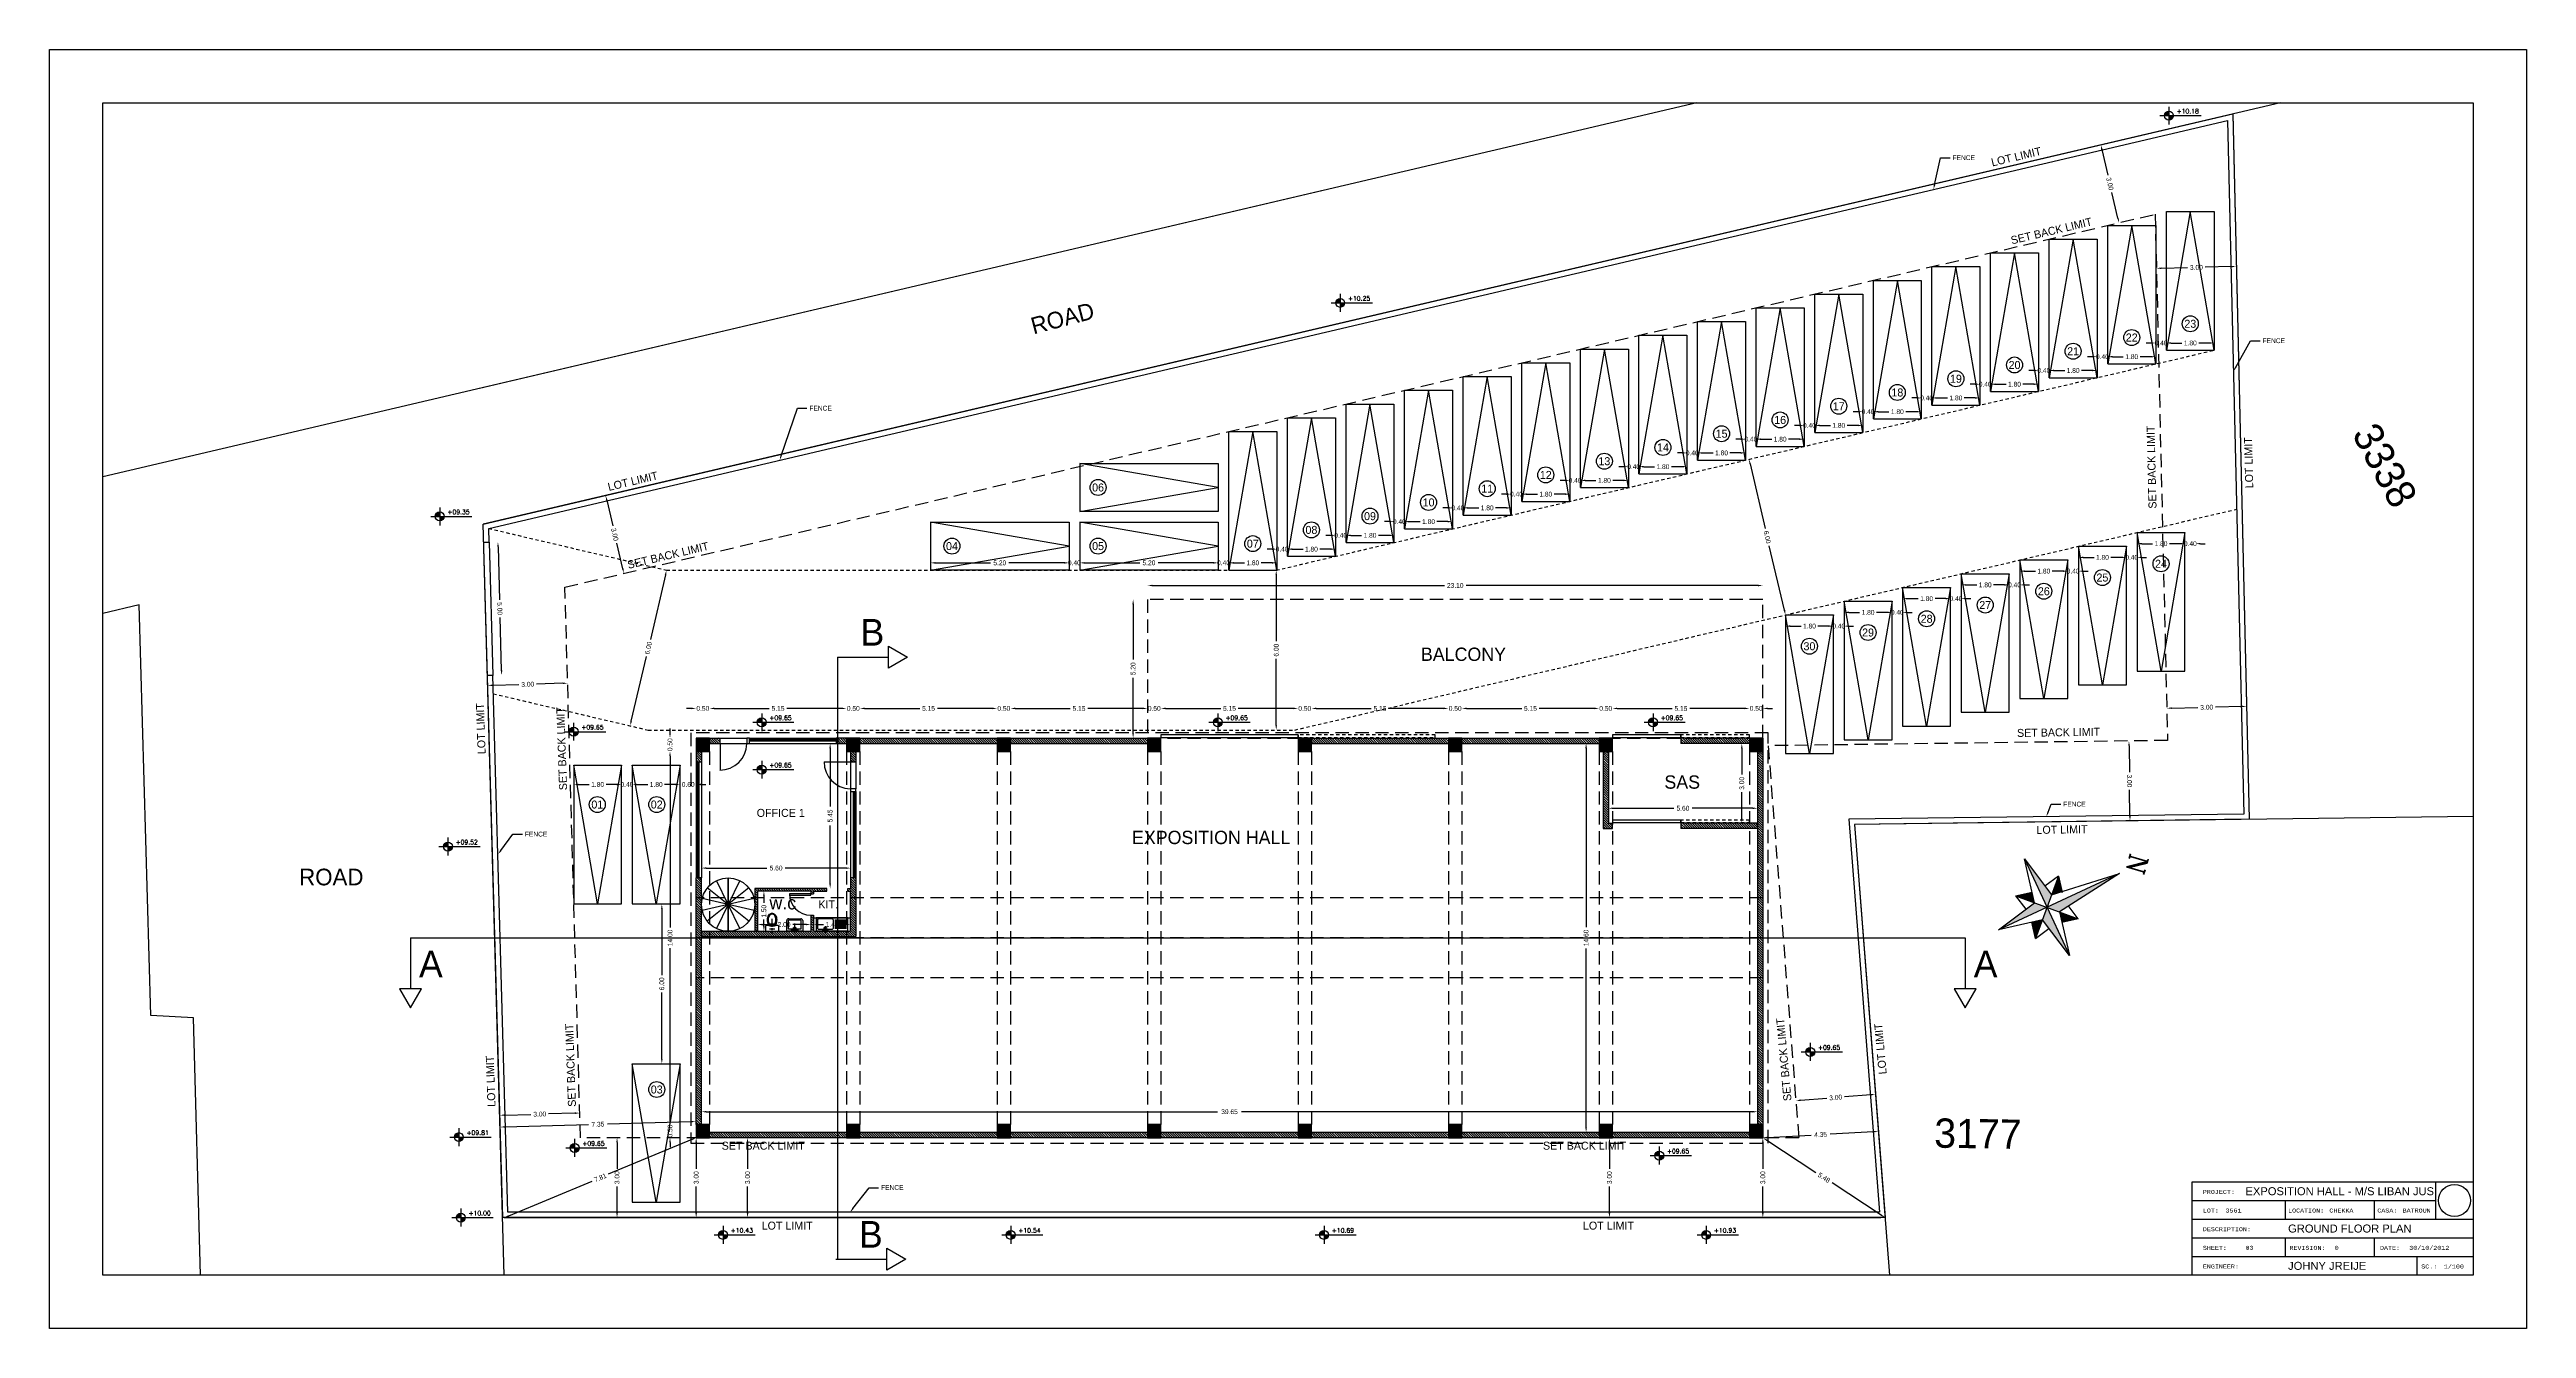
# Model space of a CAD drawing. Header units: metres. Extents: x -353217 to -351774, y -68080 to -67552.
# Drawn here: x -352496.3 to -352403.3, y -67887.9 to -67839.9 of the extents above; entities that cross this region are included whole.
import ezdxf
from ezdxf import colors
from ezdxf.entities.mleader import LeaderData, LeaderLine
from ezdxf.enums import TextEntityAlignment as Align
from ezdxf.math import Vec2, Vec3

# ---------------------------------------------------------------- set-up
doc = ezdxf.new("R2010")
doc.units = ezdxf.units.M
doc.header["$MEASUREMENT"] = 0
doc.header["$PDMODE"] = 2
doc.header["$PDSIZE"] = -0.6
doc.linetypes.add('DASHED', pattern=[0.75, 0.5, -0.25])
doc.linetypes.add('HIDDEN2', pattern=[0.1875, 0.125, -0.0625])
for name, color, linetype in [('A-dim', 4, 'Continuous'), ('A-edge', 1, 'Continuous'), ('A-HATCH', 9, 'Continuous'), ('A-levels', 4, 'Continuous'), ('A-san', 7, 'Continuous'), ('A-TEXT', 6, 'Continuous'), ('A-walls', 5, 'Continuous'), ('axe', 9, 'HIDDEN2'), ('CADRE', 8, 'Continuous'), ('car', 7, 'Continuous'), ('CONTOUR', 4, 'Continuous'), ('Dim', 40, 'Continuous'), ('etage courant', 10, 'Continuous'), ('FIXTAX', 9, 'Continuous'), ('gate', 4, 'Continuous'), ('HANDLES', 6, 'Continuous'), ('lot', 3, 'Continuous'), ('proj', 2, 'DASHED'), ('structure', 3, 'Continuous')]:
    doc.layers.add(name, color=color, linetype=linetype)
doc.styles.add('ROMANS', font='romans', dxfattribs={"height": 0.4})
doc.styles.add('ROMANT', font='romant', dxfattribs={"width": 0.75, "height": 3})
doc.styles.add('STYLE1', font='swissi.ttf', dxfattribs={"height": 0.3})
doc.styles.add('STYLE2', font='cour.ttf', dxfattribs={"height": 0.15})
doc.dimstyles.get("Standard").update_dxf_attribs({"dimtxt": 0.18, "dimasz": 0.18, "dimexe": 0.18, "dimexo": 0.0625, "dimgap": 0.09, "dimtad": 0, "dimzin": 0, "dimdsep": 46, "dimtxsty": 'Standard', "dimcen": 0.09, "dimse1": 1, "dimse2": 1, "dimadec": 0, "dimazin": 0, "dimtfac": 1, "dimtix": 1, "dimtofl": 0, "dimtmove": 0, "dimatfit": 3, "dimfxl": 1, "dimtolj": 1, "dimtzin": 0, "dimarcsym": 0})

# ---------------------------------------------------------------- blocks, each defined once
blk = doc.blocks.new('planlev')
h = blk.add_hatch(color=256)
h.paths.add_polyline_path([(0, 0.2, 0.414214), (-0.2, 0), (0, 0)])
h.paths.add_polyline_path([(0.2, 0), (0, 0), (0, -0.2, 0.414214)])
for p, q in [((-0.4, 0), (1.44, 0)), ((0, 0.4), (0, -0.4))]:
    blk.add_line(p, q)
blk.add_circle((0, 0), 0.2)
at = {"style": 'ROMANS'}
for tag, p in [('LEVEL-NOTATION', (0.35, 0.1)), ('FINISH', (0.35, -0.3))]:
    blk.add_attdef(tag, p, '', height=0.2, dxfattribs=at)
blk = doc.blocks.new('*D5')
at = {"layer": 'A-dim', "color": 0, "lineweight": -2, "transparency": 16777216}
for p, q in [((-352473.28, -67872.12), (-352473.28, -67874.61)), ((-352473.28, -67877.76), (-352473.28, -67875.27))]:
    blk.add_line(p, q, dxfattribs=at)
at = {"layer": 'A-dim', "color": 0, "transparency": 16777216}
for points in [[(-352473.31, -67872.12), (-352473.25, -67872.12), (-352473.28, -67871.94)], [(-352473.31, -67877.76), (-352473.25, -67877.76), (-352473.28, -67877.94)]]:
    blk.add_solid(points, dxfattribs=at)
at = {"layer": 'Defpoints', "color": 0, "transparency": 16777216}
for p in [(-352472.59, -67871.94), (-352473.28, -67877.94), (-352472.59, -67877.94)]:
    blk.add_point(p, dxfattribs=at)
at = {"layer": 'A-dim', "color": 0, "transparency": 16777216, "insert": (-352473.28, -67874.94), "char_height": 0.18, "attachment_point": 5, "rotation": 90}
blk.add_mtext('\\A1;6.00', dxfattribs=at)
blk = doc.blocks.new('*D7')
at = {"layer": 'A-dim', "color": 0, "lineweight": -2, "transparency": 16777216}
for p, q in [((-352463.011, -67859.141), (-352460.936, -67859.141)), ((-352458.171, -67859.141), (-352460.246, -67859.141))]:
    blk.add_line(p, q, dxfattribs=at)
at = {"layer": 'A-dim', "color": 0, "transparency": 16777216}
for points in [[(-352463.011, -67859.111), (-352463.011, -67859.171), (-352463.191, -67859.141)], [(-352458.171, -67859.111), (-352458.171, -67859.171), (-352457.991, -67859.141)]]:
    blk.add_solid(points, dxfattribs=at)
at = {"layer": 'Defpoints', "color": 0, "transparency": 16777216}
for p in [(-352457.991, -67859.141), (-352463.191, -67859.412), (-352457.991, -67859.41)]:
    blk.add_point(p, dxfattribs=at)
at = {"layer": 'A-dim', "color": 0, "transparency": 16777216, "insert": (-352460.591, -67859.141), "char_height": 0.18, "attachment_point": 5}
blk.add_mtext('\\A1;5.20', dxfattribs=at)
blk = doc.blocks.new('*D8')
at = {"layer": 'A-dim', "color": 0, "lineweight": -2, "transparency": 16777216}
for p, q in [((-352458.171, -67859.141), (-352458.351, -67859.141)), ((-352457.411, -67859.141), (-352457.231, -67859.141))]:
    blk.add_line(p, q, dxfattribs=at)
at = {"layer": 'A-dim', "color": 0, "transparency": 16777216}
for points in [[(-352458.171, -67859.111), (-352458.171, -67859.171), (-352457.991, -67859.141)], [(-352457.411, -67859.111), (-352457.411, -67859.171), (-352457.591, -67859.141)]]:
    blk.add_solid(points, dxfattribs=at)
at = {"layer": 'Defpoints', "color": 0, "transparency": 16777216}
for p in [(-352457.591, -67859.141), (-352457.591, -67859.141), (-352457.991, -67859.41)]:
    blk.add_point(p, dxfattribs=at)
at = {"layer": 'A-dim', "color": 0, "transparency": 16777216, "insert": (-352457.791, -67859.141), "char_height": 0.18, "attachment_point": 5}
blk.add_mtext('\\A1;0.40', dxfattribs=at)
blk = doc.blocks.new('*D9')
at = {"layer": 'A-dim', "color": 0, "lineweight": -2, "transparency": 16777216}
for p, q in [((-352457.411, -67859.141), (-352455.336, -67859.141)), ((-352452.571, -67859.141), (-352454.646, -67859.141))]:
    blk.add_line(p, q, dxfattribs=at)
at = {"layer": 'A-dim', "color": 0, "transparency": 16777216}
for points in [[(-352457.411, -67859.111), (-352457.411, -67859.171), (-352457.591, -67859.141)], [(-352452.571, -67859.111), (-352452.571, -67859.171), (-352452.391, -67859.141)]]:
    blk.add_solid(points, dxfattribs=at)
at = {"layer": 'Defpoints', "color": 0, "transparency": 16777216}
for p in [(-352457.591, -67859.141), (-352452.391, -67858.51), (-352452.391, -67859.141)]:
    blk.add_point(p, dxfattribs=at)
at = {"layer": 'A-dim', "color": 0, "transparency": 16777216, "insert": (-352454.991, -67859.141), "char_height": 0.18, "attachment_point": 5}
blk.add_mtext('\\A1;5.20', dxfattribs=at)
blk = doc.blocks.new('*D10')
at = {"layer": 'A-dim', "color": 0, "lineweight": -2, "transparency": 16777216}
for p, q in [((-352452.571, -67859.141), (-352452.751, -67859.141)), ((-352451.811, -67859.141), (-352451.631, -67859.141))]:
    blk.add_line(p, q, dxfattribs=at)
at = {"layer": 'A-dim', "color": 0, "transparency": 16777216}
for points in [[(-352452.571, -67859.111), (-352452.571, -67859.171), (-352452.391, -67859.141)], [(-352451.811, -67859.111), (-352451.811, -67859.171), (-352451.991, -67859.141)]]:
    blk.add_solid(points, dxfattribs=at)
at = {"layer": 'Defpoints', "color": 0, "transparency": 16777216}
for p in [(-352452.391, -67858.51), (-352451.991, -67859.141), (-352451.991, -67859.141)]:
    blk.add_point(p, dxfattribs=at)
at = {"layer": 'A-dim', "color": 0, "transparency": 16777216, "insert": (-352452.191, -67859.141), "char_height": 0.18, "attachment_point": 5}
blk.add_mtext('\\A1;0.40', dxfattribs=at)
blk = doc.blocks.new('*D11')
at = {"layer": 'A-dim', "color": 0, "lineweight": -2, "transparency": 16777216}
for p, q in [((-352451.811, -67859.141), (-352451.406, -67859.141)), ((-352450.371, -67859.141), (-352450.776, -67859.141))]:
    blk.add_line(p, q, dxfattribs=at)
at = {"layer": 'A-dim', "color": 0, "transparency": 16777216}
for points in [[(-352451.811, -67859.111), (-352451.811, -67859.171), (-352451.991, -67859.141)], [(-352450.371, -67859.111), (-352450.371, -67859.171), (-352450.191, -67859.141)]]:
    blk.add_solid(points, dxfattribs=at)
at = {"layer": 'Defpoints', "color": 0, "transparency": 16777216}
for p in [(-352451.991, -67859.141), (-352450.191, -67859.141), (-352450.191, -67859.141)]:
    blk.add_point(p, dxfattribs=at)
at = {"layer": 'A-dim', "color": 0, "transparency": 16777216, "insert": (-352451.091, -67859.141), "char_height": 0.18, "attachment_point": 5}
blk.add_mtext('\\A1;1.80', dxfattribs=at)
blk = doc.blocks.new('*D12')
at = {"layer": 'A-dim', "color": 0, "lineweight": -2, "transparency": 16777216}
for p, q in [((-352450.371, -67858.626), (-352450.551, -67858.626)), ((-352449.611, -67858.626), (-352449.431, -67858.626))]:
    blk.add_line(p, q, dxfattribs=at)
at = {"layer": 'A-dim', "color": 0, "transparency": 16777216}
for points in [[(-352450.371, -67858.596), (-352450.371, -67858.656), (-352450.191, -67858.626)], [(-352449.611, -67858.596), (-352449.611, -67858.656), (-352449.791, -67858.626)]]:
    blk.add_solid(points, dxfattribs=at)
at = {"layer": 'Defpoints', "color": 0, "transparency": 16777216}
for p in [(-352450.191, -67857.995), (-352449.791, -67858.626), (-352449.791, -67858.626)]:
    blk.add_point(p, dxfattribs=at)
at = {"layer": 'A-dim', "color": 0, "transparency": 16777216, "insert": (-352449.991, -67858.626), "char_height": 0.18, "attachment_point": 5}
blk.add_mtext('\\A1;0.40', dxfattribs=at)
blk = doc.blocks.new('*D13')
at = {"layer": 'A-dim', "color": 0, "lineweight": -2, "transparency": 16777216}
for p, q in [((-352449.611, -67858.626), (-352449.206, -67858.626)), ((-352448.171, -67858.626), (-352448.576, -67858.626))]:
    blk.add_line(p, q, dxfattribs=at)
at = {"layer": 'A-dim', "color": 0, "transparency": 16777216}
for points in [[(-352449.611, -67858.596), (-352449.611, -67858.656), (-352449.791, -67858.626)], [(-352448.171, -67858.596), (-352448.171, -67858.656), (-352447.991, -67858.626)]]:
    blk.add_solid(points, dxfattribs=at)
at = {"layer": 'Defpoints', "color": 0, "transparency": 16777216}
for p in [(-352449.791, -67858.626), (-352447.991, -67858.626), (-352447.991, -67858.626)]:
    blk.add_point(p, dxfattribs=at)
at = {"layer": 'A-dim', "color": 0, "transparency": 16777216, "insert": (-352448.891, -67858.626), "char_height": 0.18, "attachment_point": 5}
blk.add_mtext('\\A1;1.80', dxfattribs=at)
blk = doc.blocks.new('*D14')
at = {"layer": 'A-dim', "color": 0, "lineweight": -2, "transparency": 16777216}
for p, q in [((-352448.171, -67858.11), (-352448.351, -67858.11)), ((-352447.411, -67858.11), (-352447.231, -67858.11))]:
    blk.add_line(p, q, dxfattribs=at)
at = {"layer": 'A-dim', "color": 0, "transparency": 16777216}
for points in [[(-352448.171, -67858.08), (-352448.171, -67858.14), (-352447.991, -67858.11)], [(-352447.411, -67858.08), (-352447.411, -67858.14), (-352447.591, -67858.11)]]:
    blk.add_solid(points, dxfattribs=at)
at = {"layer": 'Defpoints', "color": 0, "transparency": 16777216}
for p in [(-352447.991, -67857.479), (-352447.591, -67858.11), (-352447.591, -67858.11)]:
    blk.add_point(p, dxfattribs=at)
at = {"layer": 'A-dim', "color": 0, "transparency": 16777216, "insert": (-352447.791, -67858.11), "char_height": 0.18, "attachment_point": 5}
blk.add_mtext('\\A1;0.40', dxfattribs=at)
blk = doc.blocks.new('*D15')
at = {"layer": 'A-dim', "color": 0, "lineweight": -2, "transparency": 16777216}
for p, q in [((-352447.411, -67858.11), (-352447.006, -67858.11)), ((-352445.971, -67858.11), (-352446.376, -67858.11))]:
    blk.add_line(p, q, dxfattribs=at)
at = {"layer": 'A-dim', "color": 0, "transparency": 16777216}
for points in [[(-352447.411, -67858.08), (-352447.411, -67858.14), (-352447.591, -67858.11)], [(-352445.971, -67858.08), (-352445.971, -67858.14), (-352445.791, -67858.11)]]:
    blk.add_solid(points, dxfattribs=at)
at = {"layer": 'Defpoints', "color": 0, "transparency": 16777216}
for p in [(-352447.591, -67858.11), (-352445.791, -67858.11), (-352445.791, -67858.11)]:
    blk.add_point(p, dxfattribs=at)
at = {"layer": 'A-dim', "color": 0, "transparency": 16777216, "insert": (-352446.691, -67858.11), "char_height": 0.18, "attachment_point": 5}
blk.add_mtext('\\A1;1.80', dxfattribs=at)
blk = doc.blocks.new('*D16')
at = {"layer": 'A-dim', "color": 0, "lineweight": -2, "transparency": 16777216}
for p, q in [((-352445.971, -67857.594), (-352446.151, -67857.594)), ((-352445.211, -67857.594), (-352445.031, -67857.594))]:
    blk.add_line(p, q, dxfattribs=at)
at = {"layer": 'A-dim', "color": 0, "transparency": 16777216}
for points in [[(-352445.971, -67857.564), (-352445.971, -67857.624), (-352445.791, -67857.594)], [(-352445.211, -67857.564), (-352445.211, -67857.624), (-352445.391, -67857.594)]]:
    blk.add_solid(points, dxfattribs=at)
at = {"layer": 'Defpoints', "color": 0, "transparency": 16777216}
for p in [(-352445.791, -67856.963), (-352445.391, -67857.594), (-352445.391, -67857.594)]:
    blk.add_point(p, dxfattribs=at)
at = {"layer": 'A-dim', "color": 0, "transparency": 16777216, "insert": (-352445.591, -67857.594), "char_height": 0.18, "attachment_point": 5}
blk.add_mtext('\\A1;0.40', dxfattribs=at)
blk = doc.blocks.new('*D17')
at = {"layer": 'A-dim', "color": 0, "lineweight": -2, "transparency": 16777216}
for p, q in [((-352445.211, -67857.594), (-352444.806, -67857.594)), ((-352443.771, -67857.594), (-352444.176, -67857.594))]:
    blk.add_line(p, q, dxfattribs=at)
at = {"layer": 'A-dim', "color": 0, "transparency": 16777216}
for points in [[(-352445.211, -67857.564), (-352445.211, -67857.624), (-352445.391, -67857.594)], [(-352443.771, -67857.564), (-352443.771, -67857.624), (-352443.591, -67857.594)]]:
    blk.add_solid(points, dxfattribs=at)
at = {"layer": 'Defpoints', "color": 0, "transparency": 16777216}
for p in [(-352445.391, -67857.594), (-352443.591, -67857.594), (-352443.591, -67857.594)]:
    blk.add_point(p, dxfattribs=at)
at = {"layer": 'A-dim', "color": 0, "transparency": 16777216, "insert": (-352444.491, -67857.594), "char_height": 0.18, "attachment_point": 5}
blk.add_mtext('\\A1;1.80', dxfattribs=at)
blk = doc.blocks.new('*D18')
at = {"layer": 'A-dim', "color": 0, "lineweight": -2, "transparency": 16777216}
for p, q in [((-352443.771, -67857.078), (-352443.951, -67857.078)), ((-352443.011, -67857.078), (-352442.831, -67857.078))]:
    blk.add_line(p, q, dxfattribs=at)
at = {"layer": 'A-dim', "color": 0, "transparency": 16777216}
for points in [[(-352443.771, -67857.048), (-352443.771, -67857.108), (-352443.591, -67857.078)], [(-352443.011, -67857.048), (-352443.011, -67857.108), (-352443.191, -67857.078)]]:
    blk.add_solid(points, dxfattribs=at)
at = {"layer": 'Defpoints', "color": 0, "transparency": 16777216}
for p in [(-352443.591, -67856.447), (-352443.191, -67857.078), (-352443.191, -67857.078)]:
    blk.add_point(p, dxfattribs=at)
at = {"layer": 'A-dim', "color": 0, "transparency": 16777216, "insert": (-352443.391, -67857.078), "char_height": 0.18, "attachment_point": 5}
blk.add_mtext('\\A1;0.40', dxfattribs=at)
blk = doc.blocks.new('*D19')
at = {"layer": 'A-dim', "color": 0, "lineweight": -2, "transparency": 16777216}
for p, q in [((-352443.011, -67857.078), (-352442.606, -67857.078)), ((-352441.571, -67857.078), (-352441.976, -67857.078))]:
    blk.add_line(p, q, dxfattribs=at)
at = {"layer": 'A-dim', "color": 0, "transparency": 16777216}
for points in [[(-352443.011, -67857.048), (-352443.011, -67857.108), (-352443.191, -67857.078)], [(-352441.571, -67857.048), (-352441.571, -67857.108), (-352441.391, -67857.078)]]:
    blk.add_solid(points, dxfattribs=at)
at = {"layer": 'Defpoints', "color": 0, "transparency": 16777216}
for p in [(-352443.191, -67857.078), (-352441.391, -67857.078), (-352441.391, -67857.078)]:
    blk.add_point(p, dxfattribs=at)
at = {"layer": 'A-dim', "color": 0, "transparency": 16777216, "insert": (-352442.291, -67857.078), "char_height": 0.18, "attachment_point": 5}
blk.add_mtext('\\A1;1.80', dxfattribs=at)
blk = doc.blocks.new('*D20')
at = {"layer": 'A-dim', "color": 0, "lineweight": -2, "transparency": 16777216}
for p, q in [((-352441.571, -67856.562), (-352441.751, -67856.562)), ((-352440.811, -67856.562), (-352440.631, -67856.562))]:
    blk.add_line(p, q, dxfattribs=at)
at = {"layer": 'A-dim', "color": 0, "transparency": 16777216}
for points in [[(-352441.571, -67856.532), (-352441.571, -67856.592), (-352441.391, -67856.562)], [(-352440.811, -67856.532), (-352440.811, -67856.592), (-352440.991, -67856.562)]]:
    blk.add_solid(points, dxfattribs=at)
at = {"layer": 'Defpoints', "color": 0, "transparency": 16777216}
for p in [(-352441.391, -67855.931), (-352440.991, -67856.562), (-352440.991, -67856.562)]:
    blk.add_point(p, dxfattribs=at)
at = {"layer": 'A-dim', "color": 0, "transparency": 16777216, "insert": (-352441.191, -67856.562), "char_height": 0.18, "attachment_point": 5}
blk.add_mtext('\\A1;0.40', dxfattribs=at)
blk = doc.blocks.new('*D21')
at = {"layer": 'A-dim', "color": 0, "lineweight": -2, "transparency": 16777216}
for p, q in [((-352440.811, -67856.562), (-352440.406, -67856.562)), ((-352439.371, -67856.562), (-352439.776, -67856.562))]:
    blk.add_line(p, q, dxfattribs=at)
at = {"layer": 'A-dim', "color": 0, "transparency": 16777216}
for points in [[(-352440.811, -67856.532), (-352440.811, -67856.592), (-352440.991, -67856.562)], [(-352439.371, -67856.532), (-352439.371, -67856.592), (-352439.191, -67856.562)]]:
    blk.add_solid(points, dxfattribs=at)
at = {"layer": 'Defpoints', "color": 0, "transparency": 16777216}
for p in [(-352440.991, -67856.562), (-352439.191, -67856.562), (-352439.191, -67856.562)]:
    blk.add_point(p, dxfattribs=at)
at = {"layer": 'A-dim', "color": 0, "transparency": 16777216, "insert": (-352440.091, -67856.562), "char_height": 0.18, "attachment_point": 5}
blk.add_mtext('\\A1;1.80', dxfattribs=at)
blk = doc.blocks.new('*D22')
at = {"layer": 'A-dim', "color": 0, "lineweight": -2, "transparency": 16777216}
for p, q in [((-352439.371, -67856.047), (-352439.551, -67856.047)), ((-352438.611, -67856.047), (-352438.431, -67856.047))]:
    blk.add_line(p, q, dxfattribs=at)
at = {"layer": 'A-dim', "color": 0, "transparency": 16777216}
for points in [[(-352439.371, -67856.017), (-352439.371, -67856.077), (-352439.191, -67856.047)], [(-352438.611, -67856.017), (-352438.611, -67856.077), (-352438.791, -67856.047)]]:
    blk.add_solid(points, dxfattribs=at)
at = {"layer": 'Defpoints', "color": 0, "transparency": 16777216}
for p in [(-352439.191, -67855.416), (-352438.791, -67856.047), (-352438.791, -67856.047)]:
    blk.add_point(p, dxfattribs=at)
at = {"layer": 'A-dim', "color": 0, "transparency": 16777216, "insert": (-352438.991, -67856.047), "char_height": 0.18, "attachment_point": 5}
blk.add_mtext('\\A1;0.40', dxfattribs=at)
blk = doc.blocks.new('*D23')
at = {"layer": 'A-dim', "color": 0, "lineweight": -2, "transparency": 16777216}
for p, q in [((-352438.611, -67856.047), (-352438.206, -67856.047)), ((-352437.171, -67856.047), (-352437.576, -67856.047))]:
    blk.add_line(p, q, dxfattribs=at)
at = {"layer": 'A-dim', "color": 0, "transparency": 16777216}
for points in [[(-352438.611, -67856.017), (-352438.611, -67856.077), (-352438.791, -67856.047)], [(-352437.171, -67856.017), (-352437.171, -67856.077), (-352436.991, -67856.047)]]:
    blk.add_solid(points, dxfattribs=at)
at = {"layer": 'Defpoints', "color": 0, "transparency": 16777216}
for p in [(-352438.791, -67856.047), (-352436.991, -67856.047), (-352436.991, -67856.047)]:
    blk.add_point(p, dxfattribs=at)
at = {"layer": 'A-dim', "color": 0, "transparency": 16777216, "insert": (-352437.891, -67856.047), "char_height": 0.18, "attachment_point": 5}
blk.add_mtext('\\A1;1.80', dxfattribs=at)
blk = doc.blocks.new('*D24')
at = {"layer": 'A-dim', "color": 0, "lineweight": -2, "transparency": 16777216}
for p, q in [((-352437.171, -67855.531), (-352437.351, -67855.531)), ((-352436.411, -67855.531), (-352436.231, -67855.531))]:
    blk.add_line(p, q, dxfattribs=at)
at = {"layer": 'A-dim', "color": 0, "transparency": 16777216}
for points in [[(-352437.171, -67855.501), (-352437.171, -67855.561), (-352436.991, -67855.531)], [(-352436.411, -67855.501), (-352436.411, -67855.561), (-352436.591, -67855.531)]]:
    blk.add_solid(points, dxfattribs=at)
at = {"layer": 'Defpoints', "color": 0, "transparency": 16777216}
for p in [(-352436.991, -67854.9), (-352436.591, -67855.531), (-352436.591, -67855.531)]:
    blk.add_point(p, dxfattribs=at)
at = {"layer": 'A-dim', "color": 0, "transparency": 16777216, "insert": (-352436.791, -67855.531), "char_height": 0.18, "attachment_point": 5}
blk.add_mtext('\\A1;0.40', dxfattribs=at)
blk = doc.blocks.new('*D25')
at = {"layer": 'A-dim', "color": 0, "lineweight": -2, "transparency": 16777216}
for p, q in [((-352436.411, -67855.531), (-352436.006, -67855.531)), ((-352434.971, -67855.531), (-352435.376, -67855.531))]:
    blk.add_line(p, q, dxfattribs=at)
at = {"layer": 'A-dim', "color": 0, "transparency": 16777216}
for points in [[(-352436.411, -67855.501), (-352436.411, -67855.561), (-352436.591, -67855.531)], [(-352434.971, -67855.501), (-352434.971, -67855.561), (-352434.791, -67855.531)]]:
    blk.add_solid(points, dxfattribs=at)
at = {"layer": 'Defpoints', "color": 0, "transparency": 16777216}
for p in [(-352436.591, -67855.531), (-352434.791, -67855.531), (-352434.791, -67855.531)]:
    blk.add_point(p, dxfattribs=at)
at = {"layer": 'A-dim', "color": 0, "transparency": 16777216, "insert": (-352435.691, -67855.531), "char_height": 0.18, "attachment_point": 5}
blk.add_mtext('\\A1;1.80', dxfattribs=at)
blk = doc.blocks.new('*D26')
at = {"layer": 'A-dim', "color": 0, "lineweight": -2, "transparency": 16777216}
for p, q in [((-352434.971, -67855.015), (-352435.151, -67855.015)), ((-352434.211, -67855.015), (-352434.031, -67855.015))]:
    blk.add_line(p, q, dxfattribs=at)
at = {"layer": 'A-dim', "color": 0, "transparency": 16777216}
for points in [[(-352434.971, -67854.985), (-352434.971, -67855.045), (-352434.791, -67855.015)], [(-352434.211, -67854.985), (-352434.211, -67855.045), (-352434.391, -67855.015)]]:
    blk.add_solid(points, dxfattribs=at)
at = {"layer": 'Defpoints', "color": 0, "transparency": 16777216}
for p in [(-352434.791, -67854.384), (-352434.391, -67855.015), (-352434.391, -67855.015)]:
    blk.add_point(p, dxfattribs=at)
at = {"layer": 'A-dim', "color": 0, "transparency": 16777216, "insert": (-352434.591, -67855.015), "char_height": 0.18, "attachment_point": 5}
blk.add_mtext('\\A1;0.40', dxfattribs=at)
blk = doc.blocks.new('*D27')
at = {"layer": 'A-dim', "color": 0, "lineweight": -2, "transparency": 16777216}
for p, q in [((-352434.211, -67855.015), (-352433.806, -67855.015)), ((-352432.771, -67855.015), (-352433.176, -67855.015))]:
    blk.add_line(p, q, dxfattribs=at)
at = {"layer": 'A-dim', "color": 0, "transparency": 16777216}
for points in [[(-352434.211, -67854.985), (-352434.211, -67855.045), (-352434.391, -67855.015)], [(-352432.771, -67854.985), (-352432.771, -67855.045), (-352432.591, -67855.015)]]:
    blk.add_solid(points, dxfattribs=at)
at = {"layer": 'Defpoints', "color": 0, "transparency": 16777216}
for p in [(-352434.391, -67855.015), (-352432.591, -67855.015), (-352432.591, -67855.015)]:
    blk.add_point(p, dxfattribs=at)
at = {"layer": 'A-dim', "color": 0, "transparency": 16777216, "insert": (-352433.491, -67855.015), "char_height": 0.18, "attachment_point": 5}
blk.add_mtext('\\A1;1.80', dxfattribs=at)
blk = doc.blocks.new('*D28')
at = {"layer": 'A-dim', "color": 0, "lineweight": -2, "transparency": 16777216}
for p, q in [((-352432.771, -67854.499), (-352432.951, -67854.499)), ((-352432.011, -67854.499), (-352431.831, -67854.499))]:
    blk.add_line(p, q, dxfattribs=at)
at = {"layer": 'A-dim', "color": 0, "transparency": 16777216}
for points in [[(-352432.771, -67854.469), (-352432.771, -67854.529), (-352432.591, -67854.499)], [(-352432.011, -67854.469), (-352432.011, -67854.529), (-352432.191, -67854.499)]]:
    blk.add_solid(points, dxfattribs=at)
at = {"layer": 'Defpoints', "color": 0, "transparency": 16777216}
for p in [(-352432.591, -67853.868), (-352432.191, -67854.499), (-352432.191, -67854.499)]:
    blk.add_point(p, dxfattribs=at)
at = {"layer": 'A-dim', "color": 0, "transparency": 16777216, "insert": (-352432.391, -67854.499), "char_height": 0.18, "attachment_point": 5}
blk.add_mtext('\\A1;0.40', dxfattribs=at)
blk = doc.blocks.new('*D29')
at = {"layer": 'A-dim', "color": 0, "lineweight": -2, "transparency": 16777216}
for p, q in [((-352432.011, -67854.499), (-352431.606, -67854.499)), ((-352430.571, -67854.499), (-352430.976, -67854.499))]:
    blk.add_line(p, q, dxfattribs=at)
at = {"layer": 'A-dim', "color": 0, "transparency": 16777216}
for points in [[(-352432.011, -67854.469), (-352432.011, -67854.529), (-352432.191, -67854.499)], [(-352430.571, -67854.469), (-352430.571, -67854.529), (-352430.391, -67854.499)]]:
    blk.add_solid(points, dxfattribs=at)
at = {"layer": 'Defpoints', "color": 0, "transparency": 16777216}
for p in [(-352432.191, -67854.499), (-352430.391, -67854.499), (-352430.391, -67854.499)]:
    blk.add_point(p, dxfattribs=at)
at = {"layer": 'A-dim', "color": 0, "transparency": 16777216, "insert": (-352431.291, -67854.499), "char_height": 0.18, "attachment_point": 5}
blk.add_mtext('\\A1;1.80', dxfattribs=at)
blk = doc.blocks.new('*D30')
at = {"layer": 'A-dim', "color": 0, "lineweight": -2, "transparency": 16777216}
for p, q in [((-352430.571, -67853.983), (-352430.751, -67853.983)), ((-352429.811, -67853.983), (-352429.631, -67853.983))]:
    blk.add_line(p, q, dxfattribs=at)
at = {"layer": 'A-dim', "color": 0, "transparency": 16777216}
for points in [[(-352430.571, -67853.953), (-352430.571, -67854.013), (-352430.391, -67853.983)], [(-352429.811, -67853.953), (-352429.811, -67854.013), (-352429.991, -67853.983)]]:
    blk.add_solid(points, dxfattribs=at)
at = {"layer": 'Defpoints', "color": 0, "transparency": 16777216}
for p in [(-352430.391, -67853.353), (-352429.991, -67853.983), (-352429.991, -67853.983)]:
    blk.add_point(p, dxfattribs=at)
at = {"layer": 'A-dim', "color": 0, "transparency": 16777216, "insert": (-352430.191, -67853.983), "char_height": 0.18, "attachment_point": 5}
blk.add_mtext('\\A1;0.40', dxfattribs=at)
blk = doc.blocks.new('*D31')
at = {"layer": 'A-dim', "color": 0, "lineweight": -2, "transparency": 16777216}
for p, q in [((-352429.811, -67853.983), (-352429.406, -67853.983)), ((-352428.371, -67853.983), (-352428.776, -67853.983))]:
    blk.add_line(p, q, dxfattribs=at)
at = {"layer": 'A-dim', "color": 0, "transparency": 16777216}
for points in [[(-352429.811, -67853.953), (-352429.811, -67854.013), (-352429.991, -67853.983)], [(-352428.371, -67853.953), (-352428.371, -67854.013), (-352428.191, -67853.983)]]:
    blk.add_solid(points, dxfattribs=at)
at = {"layer": 'Defpoints', "color": 0, "transparency": 16777216}
for p in [(-352429.991, -67853.983), (-352428.191, -67853.983), (-352428.191, -67853.983)]:
    blk.add_point(p, dxfattribs=at)
at = {"layer": 'A-dim', "color": 0, "transparency": 16777216, "insert": (-352429.091, -67853.983), "char_height": 0.18, "attachment_point": 5}
blk.add_mtext('\\A1;1.80', dxfattribs=at)
blk = doc.blocks.new('*D32')
at = {"layer": 'A-dim', "color": 0, "lineweight": -2, "transparency": 16777216}
for p, q in [((-352428.371, -67853.468), (-352428.551, -67853.468)), ((-352427.611, -67853.468), (-352427.431, -67853.468))]:
    blk.add_line(p, q, dxfattribs=at)
at = {"layer": 'A-dim', "color": 0, "transparency": 16777216}
for points in [[(-352428.371, -67853.438), (-352428.371, -67853.498), (-352428.191, -67853.468)], [(-352427.611, -67853.438), (-352427.611, -67853.498), (-352427.791, -67853.468)]]:
    blk.add_solid(points, dxfattribs=at)
at = {"layer": 'Defpoints', "color": 0, "transparency": 16777216}
for p in [(-352428.191, -67852.837), (-352427.791, -67853.468), (-352427.791, -67853.468)]:
    blk.add_point(p, dxfattribs=at)
at = {"layer": 'A-dim', "color": 0, "transparency": 16777216, "insert": (-352427.991, -67853.468), "char_height": 0.18, "attachment_point": 5}
blk.add_mtext('\\A1;0.40', dxfattribs=at)
blk = doc.blocks.new('*D33')
at = {"layer": 'A-dim', "color": 0, "lineweight": -2, "transparency": 16777216}
for p, q in [((-352427.611, -67853.468), (-352427.206, -67853.468)), ((-352426.171, -67853.468), (-352426.576, -67853.468))]:
    blk.add_line(p, q, dxfattribs=at)
at = {"layer": 'A-dim', "color": 0, "transparency": 16777216}
for points in [[(-352427.611, -67853.438), (-352427.611, -67853.498), (-352427.791, -67853.468)], [(-352426.171, -67853.438), (-352426.171, -67853.498), (-352425.991, -67853.468)]]:
    blk.add_solid(points, dxfattribs=at)
at = {"layer": 'Defpoints', "color": 0, "transparency": 16777216}
for p in [(-352427.791, -67853.468), (-352425.991, -67853.468), (-352425.991, -67853.468)]:
    blk.add_point(p, dxfattribs=at)
at = {"layer": 'A-dim', "color": 0, "transparency": 16777216, "insert": (-352426.891, -67853.468), "char_height": 0.18, "attachment_point": 5}
blk.add_mtext('\\A1;1.80', dxfattribs=at)
blk = doc.blocks.new('*D34')
at = {"layer": 'A-dim', "color": 0, "lineweight": -2, "transparency": 16777216}
for p, q in [((-352426.171, -67852.952), (-352426.351, -67852.952)), ((-352425.411, -67852.952), (-352425.231, -67852.952))]:
    blk.add_line(p, q, dxfattribs=at)
at = {"layer": 'A-dim', "color": 0, "transparency": 16777216}
for points in [[(-352426.171, -67852.922), (-352426.171, -67852.982), (-352425.991, -67852.952)], [(-352425.411, -67852.922), (-352425.411, -67852.982), (-352425.591, -67852.952)]]:
    blk.add_solid(points, dxfattribs=at)
at = {"layer": 'Defpoints', "color": 0, "transparency": 16777216}
for p in [(-352425.991, -67852.321), (-352425.591, -67852.952), (-352425.591, -67852.952)]:
    blk.add_point(p, dxfattribs=at)
at = {"layer": 'A-dim', "color": 0, "transparency": 16777216, "insert": (-352425.791, -67852.952), "char_height": 0.18, "attachment_point": 5}
blk.add_mtext('\\A1;0.40', dxfattribs=at)
blk = doc.blocks.new('*D35')
at = {"layer": 'A-dim', "color": 0, "lineweight": -2, "transparency": 16777216}
for p, q in [((-352425.411, -67852.952), (-352425.006, -67852.952)), ((-352423.971, -67852.952), (-352424.376, -67852.952))]:
    blk.add_line(p, q, dxfattribs=at)
at = {"layer": 'A-dim', "color": 0, "transparency": 16777216}
for points in [[(-352425.411, -67852.922), (-352425.411, -67852.982), (-352425.591, -67852.952)], [(-352423.971, -67852.922), (-352423.971, -67852.982), (-352423.791, -67852.952)]]:
    blk.add_solid(points, dxfattribs=at)
at = {"layer": 'Defpoints', "color": 0, "transparency": 16777216}
for p in [(-352425.591, -67852.952), (-352423.791, -67852.952), (-352423.791, -67852.952)]:
    blk.add_point(p, dxfattribs=at)
at = {"layer": 'A-dim', "color": 0, "transparency": 16777216, "insert": (-352424.691, -67852.952), "char_height": 0.18, "attachment_point": 5}
blk.add_mtext('\\A1;1.80', dxfattribs=at)
blk = doc.blocks.new('*D36')
at = {"layer": 'A-dim', "color": 0, "lineweight": -2, "transparency": 16777216}
for p, q in [((-352423.971, -67852.436), (-352424.151, -67852.436)), ((-352423.211, -67852.436), (-352423.031, -67852.436))]:
    blk.add_line(p, q, dxfattribs=at)
at = {"layer": 'A-dim', "color": 0, "transparency": 16777216}
for points in [[(-352423.971, -67852.406), (-352423.971, -67852.466), (-352423.791, -67852.436)], [(-352423.211, -67852.406), (-352423.211, -67852.466), (-352423.391, -67852.436)]]:
    blk.add_solid(points, dxfattribs=at)
at = {"layer": 'Defpoints', "color": 0, "transparency": 16777216}
for p in [(-352423.791, -67851.805), (-352423.391, -67852.436), (-352423.391, -67852.436)]:
    blk.add_point(p, dxfattribs=at)
at = {"layer": 'A-dim', "color": 0, "transparency": 16777216, "insert": (-352423.591, -67852.436), "char_height": 0.18, "attachment_point": 5}
blk.add_mtext('\\A1;0.40', dxfattribs=at)
blk = doc.blocks.new('*D37')
at = {"layer": 'A-dim', "color": 0, "lineweight": -2, "transparency": 16777216}
for p, q in [((-352423.211, -67852.436), (-352422.806, -67852.436)), ((-352421.771, -67852.436), (-352422.176, -67852.436))]:
    blk.add_line(p, q, dxfattribs=at)
at = {"layer": 'A-dim', "color": 0, "transparency": 16777216}
for points in [[(-352423.211, -67852.406), (-352423.211, -67852.466), (-352423.391, -67852.436)], [(-352421.771, -67852.406), (-352421.771, -67852.466), (-352421.591, -67852.436)]]:
    blk.add_solid(points, dxfattribs=at)
at = {"layer": 'Defpoints', "color": 0, "transparency": 16777216}
for p in [(-352423.391, -67852.436), (-352421.591, -67852.436), (-352421.591, -67852.436)]:
    blk.add_point(p, dxfattribs=at)
at = {"layer": 'A-dim', "color": 0, "transparency": 16777216, "insert": (-352422.491, -67852.436), "char_height": 0.18, "attachment_point": 5}
blk.add_mtext('\\A1;1.80', dxfattribs=at)
blk = doc.blocks.new('*D38')
at = {"layer": 'A-dim', "color": 0, "lineweight": -2, "transparency": 16777216}
for p, q in [((-352421.771, -67851.92), (-352421.951, -67851.92)), ((-352421.011, -67851.92), (-352420.831, -67851.92))]:
    blk.add_line(p, q, dxfattribs=at)
at = {"layer": 'A-dim', "color": 0, "transparency": 16777216}
for points in [[(-352421.771, -67851.89), (-352421.771, -67851.95), (-352421.591, -67851.92)], [(-352421.011, -67851.89), (-352421.011, -67851.95), (-352421.191, -67851.92)]]:
    blk.add_solid(points, dxfattribs=at)
at = {"layer": 'Defpoints', "color": 0, "transparency": 16777216}
for p in [(-352421.591, -67851.289), (-352421.191, -67851.92), (-352421.191, -67851.92)]:
    blk.add_point(p, dxfattribs=at)
at = {"layer": 'A-dim', "color": 0, "transparency": 16777216, "insert": (-352421.391, -67851.92), "char_height": 0.18, "attachment_point": 5}
blk.add_mtext('\\A1;0.40', dxfattribs=at)
blk = doc.blocks.new('*D39')
at = {"layer": 'A-dim', "color": 0, "lineweight": -2, "transparency": 16777216}
for p, q in [((-352421.011, -67851.92), (-352420.606, -67851.92)), ((-352419.571, -67851.92), (-352419.976, -67851.92))]:
    blk.add_line(p, q, dxfattribs=at)
at = {"layer": 'A-dim', "color": 0, "transparency": 16777216}
for points in [[(-352421.011, -67851.89), (-352421.011, -67851.95), (-352421.191, -67851.92)], [(-352419.571, -67851.89), (-352419.571, -67851.95), (-352419.391, -67851.92)]]:
    blk.add_solid(points, dxfattribs=at)
at = {"layer": 'Defpoints', "color": 0, "transparency": 16777216}
for p in [(-352421.191, -67851.92), (-352419.391, -67851.92), (-352419.391, -67851.92)]:
    blk.add_point(p, dxfattribs=at)
at = {"layer": 'A-dim', "color": 0, "transparency": 16777216, "insert": (-352420.291, -67851.92), "char_height": 0.18, "attachment_point": 5}
blk.add_mtext('\\A1;1.80', dxfattribs=at)
blk = doc.blocks.new('*D40')
at = {"layer": 'A-dim', "color": 0, "lineweight": -2, "transparency": 16777216}
for p, q in [((-352419.571, -67851.404), (-352419.751, -67851.404)), ((-352418.811, -67851.404), (-352418.631, -67851.404))]:
    blk.add_line(p, q, dxfattribs=at)
at = {"layer": 'A-dim', "color": 0, "transparency": 16777216}
for points in [[(-352419.571, -67851.374), (-352419.571, -67851.434), (-352419.391, -67851.404)], [(-352418.811, -67851.374), (-352418.811, -67851.434), (-352418.991, -67851.404)]]:
    blk.add_solid(points, dxfattribs=at)
at = {"layer": 'Defpoints', "color": 0, "transparency": 16777216}
for p in [(-352419.391, -67850.774), (-352418.991, -67851.404), (-352418.991, -67851.404)]:
    blk.add_point(p, dxfattribs=at)
at = {"layer": 'A-dim', "color": 0, "transparency": 16777216, "insert": (-352419.191, -67851.404), "char_height": 0.18, "attachment_point": 5}
blk.add_mtext('\\A1;0.40', dxfattribs=at)
blk = doc.blocks.new('*D41')
at = {"layer": 'A-dim', "color": 0, "lineweight": -2, "transparency": 16777216}
for p, q in [((-352418.811, -67851.404), (-352418.406, -67851.404)), ((-352417.371, -67851.404), (-352417.776, -67851.404))]:
    blk.add_line(p, q, dxfattribs=at)
at = {"layer": 'A-dim', "color": 0, "transparency": 16777216}
for points in [[(-352418.811, -67851.374), (-352418.811, -67851.434), (-352418.991, -67851.404)], [(-352417.371, -67851.374), (-352417.371, -67851.434), (-352417.191, -67851.404)]]:
    blk.add_solid(points, dxfattribs=at)
at = {"layer": 'Defpoints', "color": 0, "transparency": 16777216}
for p in [(-352418.991, -67851.404), (-352417.191, -67851.404), (-352417.191, -67851.404)]:
    blk.add_point(p, dxfattribs=at)
at = {"layer": 'A-dim', "color": 0, "transparency": 16777216, "insert": (-352418.091, -67851.404), "char_height": 0.18, "attachment_point": 5}
blk.add_mtext('\\A1;1.80', dxfattribs=at)
blk = doc.blocks.new('*D42')
at = {"layer": 'A-dim', "color": 0, "lineweight": -2, "transparency": 16777216}
for p, q in [((-352417.371, -67850.889), (-352417.551, -67850.889)), ((-352416.611, -67850.889), (-352416.431, -67850.889))]:
    blk.add_line(p, q, dxfattribs=at)
at = {"layer": 'A-dim', "color": 0, "transparency": 16777216}
for points in [[(-352417.371, -67850.859), (-352417.371, -67850.919), (-352417.191, -67850.889)], [(-352416.611, -67850.859), (-352416.611, -67850.919), (-352416.791, -67850.889)]]:
    blk.add_solid(points, dxfattribs=at)
at = {"layer": 'Defpoints', "color": 0, "transparency": 16777216}
for p in [(-352417.191, -67850.258), (-352416.791, -67850.889), (-352416.791, -67850.889)]:
    blk.add_point(p, dxfattribs=at)
at = {"layer": 'A-dim', "color": 0, "transparency": 16777216, "insert": (-352416.991, -67850.889), "char_height": 0.18, "attachment_point": 5}
blk.add_mtext('\\A1;0.40', dxfattribs=at)
blk = doc.blocks.new('*D43')
at = {"layer": 'A-dim', "color": 0, "lineweight": -2, "transparency": 16777216}
for p, q in [((-352416.611, -67850.889), (-352416.206, -67850.889)), ((-352415.171, -67850.889), (-352415.576, -67850.889))]:
    blk.add_line(p, q, dxfattribs=at)
at = {"layer": 'A-dim', "color": 0, "transparency": 16777216}
for points in [[(-352416.611, -67850.859), (-352416.611, -67850.919), (-352416.791, -67850.889)], [(-352415.171, -67850.859), (-352415.171, -67850.919), (-352414.991, -67850.889)]]:
    blk.add_solid(points, dxfattribs=at)
at = {"layer": 'Defpoints', "color": 0, "transparency": 16777216}
for p in [(-352416.791, -67850.889), (-352414.991, -67850.889), (-352414.991, -67850.889)]:
    blk.add_point(p, dxfattribs=at)
at = {"layer": 'A-dim', "color": 0, "transparency": 16777216, "insert": (-352415.891, -67850.889), "char_height": 0.18, "attachment_point": 5}
blk.add_mtext('\\A1;1.80', dxfattribs=at)
blk = doc.blocks.new('*D44')
at = {"layer": 'A-dim', "color": 0, "lineweight": -2, "transparency": 16777216}
for p, q in [((-352430.911, -67861.515), (-352430.506, -67861.515)), ((-352429.471, -67861.515), (-352429.876, -67861.515))]:
    blk.add_line(p, q, dxfattribs=at)
at = {"layer": 'A-dim', "color": 0, "transparency": 16777216}
for points in [[(-352430.911, -67861.485), (-352430.911, -67861.545), (-352431.091, -67861.515)], [(-352429.471, -67861.485), (-352429.471, -67861.545), (-352429.291, -67861.515)]]:
    blk.add_solid(points, dxfattribs=at)
at = {"layer": 'Defpoints', "color": 0, "transparency": 16777216}
for p in [(-352431.091, -67861.096), (-352429.291, -67861.096), (-352429.291, -67861.515)]:
    blk.add_point(p, dxfattribs=at)
at = {"layer": 'A-dim', "color": 0, "transparency": 16777216, "insert": (-352430.191, -67861.515), "char_height": 0.18, "attachment_point": 5}
blk.add_mtext('\\A1;1.80', dxfattribs=at)
blk = doc.blocks.new('*D45')
at = {"layer": 'A-dim', "color": 0, "lineweight": -2, "transparency": 16777216}
for p, q in [((-352429.471, -67861.515), (-352429.651, -67861.515)), ((-352428.711, -67861.515), (-352428.531, -67861.515))]:
    blk.add_line(p, q, dxfattribs=at)
at = {"layer": 'A-dim', "color": 0, "transparency": 16777216}
for points in [[(-352429.471, -67861.485), (-352429.471, -67861.545), (-352429.291, -67861.515)], [(-352428.711, -67861.485), (-352428.711, -67861.545), (-352428.891, -67861.515)]]:
    blk.add_solid(points, dxfattribs=at)
at = {"layer": 'Defpoints', "color": 0, "transparency": 16777216}
for p in [(-352429.291, -67861.096), (-352428.891, -67861.515), (-352428.891, -67861.515)]:
    blk.add_point(p, dxfattribs=at)
at = {"layer": 'A-dim', "color": 0, "transparency": 16777216, "insert": (-352429.091, -67861.515), "char_height": 0.18, "attachment_point": 5}
blk.add_mtext('\\A1;0.40', dxfattribs=at)
blk = doc.blocks.new('*D46')
at = {"layer": 'A-dim', "color": 0, "lineweight": -2, "transparency": 16777216}
for p, q in [((-352428.711, -67861), (-352428.306, -67861)), ((-352427.271, -67861), (-352427.676, -67861))]:
    blk.add_line(p, q, dxfattribs=at)
at = {"layer": 'A-dim', "color": 0, "transparency": 16777216}
for points in [[(-352428.711, -67860.97), (-352428.711, -67861.03), (-352428.891, -67861)], [(-352427.271, -67860.97), (-352427.271, -67861.03), (-352427.091, -67861)]]:
    blk.add_solid(points, dxfattribs=at)
at = {"layer": 'Defpoints', "color": 0, "transparency": 16777216}
for p in [(-352428.891, -67860.58), (-352427.091, -67860.58), (-352427.091, -67861)]:
    blk.add_point(p, dxfattribs=at)
at = {"layer": 'A-dim', "color": 0, "transparency": 16777216, "insert": (-352427.991, -67861), "char_height": 0.18, "attachment_point": 5}
blk.add_mtext('\\A1;1.80', dxfattribs=at)
blk = doc.blocks.new('*D47')
at = {"layer": 'A-dim', "color": 0, "lineweight": -2, "transparency": 16777216}
for p, q in [((-352427.271, -67861), (-352427.451, -67861)), ((-352426.511, -67861), (-352426.331, -67861))]:
    blk.add_line(p, q, dxfattribs=at)
at = {"layer": 'A-dim', "color": 0, "transparency": 16777216}
for points in [[(-352427.271, -67860.97), (-352427.271, -67861.03), (-352427.091, -67861)], [(-352426.511, -67860.97), (-352426.511, -67861.03), (-352426.691, -67861)]]:
    blk.add_solid(points, dxfattribs=at)
at = {"layer": 'Defpoints', "color": 0, "transparency": 16777216}
for p in [(-352427.091, -67860.58), (-352426.691, -67861), (-352426.691, -67861)]:
    blk.add_point(p, dxfattribs=at)
at = {"layer": 'A-dim', "color": 0, "transparency": 16777216, "insert": (-352426.891, -67861), "char_height": 0.18, "attachment_point": 5}
blk.add_mtext('\\A1;0.40', dxfattribs=at)
blk = doc.blocks.new('*D48')
at = {"layer": 'A-dim', "color": 0, "lineweight": -2, "transparency": 16777216}
for p, q in [((-352426.511, -67860.484), (-352426.106, -67860.484)), ((-352425.071, -67860.484), (-352425.476, -67860.484))]:
    blk.add_line(p, q, dxfattribs=at)
at = {"layer": 'A-dim', "color": 0, "transparency": 16777216}
for points in [[(-352426.511, -67860.454), (-352426.511, -67860.514), (-352426.691, -67860.484)], [(-352425.071, -67860.454), (-352425.071, -67860.514), (-352424.891, -67860.484)]]:
    blk.add_solid(points, dxfattribs=at)
at = {"layer": 'Defpoints', "color": 0, "transparency": 16777216}
for p in [(-352426.691, -67860.065), (-352424.891, -67860.065), (-352424.891, -67860.484)]:
    blk.add_point(p, dxfattribs=at)
at = {"layer": 'A-dim', "color": 0, "transparency": 16777216, "insert": (-352425.791, -67860.484), "char_height": 0.18, "attachment_point": 5}
blk.add_mtext('\\A1;1.80', dxfattribs=at)
blk = doc.blocks.new('*D49')
at = {"layer": 'A-dim', "color": 0, "lineweight": -2, "transparency": 16777216}
for p, q in [((-352425.071, -67860.484), (-352425.251, -67860.484)), ((-352424.311, -67860.484), (-352424.131, -67860.484))]:
    blk.add_line(p, q, dxfattribs=at)
at = {"layer": 'A-dim', "color": 0, "transparency": 16777216}
for points in [[(-352425.071, -67860.454), (-352425.071, -67860.514), (-352424.891, -67860.484)], [(-352424.311, -67860.454), (-352424.311, -67860.514), (-352424.491, -67860.484)]]:
    blk.add_solid(points, dxfattribs=at)
at = {"layer": 'Defpoints', "color": 0, "transparency": 16777216}
for p in [(-352424.891, -67860.065), (-352424.491, -67860.484), (-352424.491, -67860.484)]:
    blk.add_point(p, dxfattribs=at)
at = {"layer": 'A-dim', "color": 0, "transparency": 16777216, "insert": (-352424.691, -67860.484), "char_height": 0.18, "attachment_point": 5}
blk.add_mtext('\\A1;0.40', dxfattribs=at)
blk = doc.blocks.new('*D50')
at = {"layer": 'A-dim', "color": 0, "lineweight": -2, "transparency": 16777216}
for p, q in [((-352424.311, -67859.968), (-352423.906, -67859.968)), ((-352422.871, -67859.968), (-352423.276, -67859.968))]:
    blk.add_line(p, q, dxfattribs=at)
at = {"layer": 'A-dim', "color": 0, "transparency": 16777216}
for points in [[(-352424.311, -67859.938), (-352424.311, -67859.998), (-352424.491, -67859.968)], [(-352422.871, -67859.938), (-352422.871, -67859.998), (-352422.691, -67859.968)]]:
    blk.add_solid(points, dxfattribs=at)
at = {"layer": 'Defpoints', "color": 0, "transparency": 16777216}
for p in [(-352424.491, -67859.549), (-352422.691, -67859.549), (-352422.691, -67859.968)]:
    blk.add_point(p, dxfattribs=at)
at = {"layer": 'A-dim', "color": 0, "transparency": 16777216, "insert": (-352423.591, -67859.968), "char_height": 0.18, "attachment_point": 5}
blk.add_mtext('\\A1;1.80', dxfattribs=at)
blk = doc.blocks.new('*D51')
at = {"layer": 'A-dim', "color": 0, "lineweight": -2, "transparency": 16777216}
for p, q in [((-352422.871, -67859.968), (-352423.051, -67859.968)), ((-352422.111, -67859.968), (-352421.931, -67859.968))]:
    blk.add_line(p, q, dxfattribs=at)
at = {"layer": 'A-dim', "color": 0, "transparency": 16777216}
for points in [[(-352422.871, -67859.938), (-352422.871, -67859.998), (-352422.691, -67859.968)], [(-352422.111, -67859.938), (-352422.111, -67859.998), (-352422.291, -67859.968)]]:
    blk.add_solid(points, dxfattribs=at)
at = {"layer": 'Defpoints', "color": 0, "transparency": 16777216}
for p in [(-352422.691, -67859.549), (-352422.291, -67859.968), (-352422.291, -67859.968)]:
    blk.add_point(p, dxfattribs=at)
at = {"layer": 'A-dim', "color": 0, "transparency": 16777216, "insert": (-352422.491, -67859.968), "char_height": 0.18, "attachment_point": 5}
blk.add_mtext('\\A1;0.40', dxfattribs=at)
blk = doc.blocks.new('*D52')
at = {"layer": 'A-dim', "color": 0, "lineweight": -2, "transparency": 16777216}
for p, q in [((-352422.111, -67859.452), (-352421.706, -67859.452)), ((-352420.671, -67859.452), (-352421.076, -67859.452))]:
    blk.add_line(p, q, dxfattribs=at)
at = {"layer": 'A-dim', "color": 0, "transparency": 16777216}
for points in [[(-352422.111, -67859.422), (-352422.111, -67859.482), (-352422.291, -67859.452)], [(-352420.671, -67859.422), (-352420.671, -67859.482), (-352420.491, -67859.452)]]:
    blk.add_solid(points, dxfattribs=at)
at = {"layer": 'Defpoints', "color": 0, "transparency": 16777216}
for p in [(-352422.291, -67859.033), (-352420.491, -67859.033), (-352420.491, -67859.452)]:
    blk.add_point(p, dxfattribs=at)
at = {"layer": 'A-dim', "color": 0, "transparency": 16777216, "insert": (-352421.391, -67859.452), "char_height": 0.18, "attachment_point": 5}
blk.add_mtext('\\A1;1.80', dxfattribs=at)
blk = doc.blocks.new('*D53')
at = {"layer": 'A-dim', "color": 0, "lineweight": -2, "transparency": 16777216}
for p, q in [((-352420.671, -67859.452), (-352420.851, -67859.452)), ((-352419.911, -67859.452), (-352419.731, -67859.452))]:
    blk.add_line(p, q, dxfattribs=at)
at = {"layer": 'A-dim', "color": 0, "transparency": 16777216}
for points in [[(-352420.671, -67859.422), (-352420.671, -67859.482), (-352420.491, -67859.452)], [(-352419.911, -67859.422), (-352419.911, -67859.482), (-352420.091, -67859.452)]]:
    blk.add_solid(points, dxfattribs=at)
at = {"layer": 'Defpoints', "color": 0, "transparency": 16777216}
for p in [(-352420.491, -67859.033), (-352420.091, -67859.452), (-352420.091, -67859.452)]:
    blk.add_point(p, dxfattribs=at)
at = {"layer": 'A-dim', "color": 0, "transparency": 16777216, "insert": (-352420.291, -67859.452), "char_height": 0.18, "attachment_point": 5}
blk.add_mtext('\\A1;0.40', dxfattribs=at)
blk = doc.blocks.new('*D54')
at = {"layer": 'A-dim', "color": 0, "lineweight": -2, "transparency": 16777216}
for p, q in [((-352419.911, -67858.936), (-352419.506, -67858.936)), ((-352418.471, -67858.936), (-352418.876, -67858.936))]:
    blk.add_line(p, q, dxfattribs=at)
at = {"layer": 'A-dim', "color": 0, "transparency": 16777216}
for points in [[(-352419.911, -67858.906), (-352419.911, -67858.966), (-352420.091, -67858.936)], [(-352418.471, -67858.906), (-352418.471, -67858.966), (-352418.291, -67858.936)]]:
    blk.add_solid(points, dxfattribs=at)
at = {"layer": 'Defpoints', "color": 0, "transparency": 16777216}
for p in [(-352420.091, -67858.517), (-352418.291, -67858.517), (-352418.291, -67858.936)]:
    blk.add_point(p, dxfattribs=at)
at = {"layer": 'A-dim', "color": 0, "transparency": 16777216, "insert": (-352419.191, -67858.936), "char_height": 0.18, "attachment_point": 5}
blk.add_mtext('\\A1;1.80', dxfattribs=at)
blk = doc.blocks.new('*D55')
at = {"layer": 'A-dim', "color": 0, "lineweight": -2, "transparency": 16777216}
for p, q in [((-352418.471, -67858.936), (-352418.651, -67858.936)), ((-352417.711, -67858.936), (-352417.531, -67858.936))]:
    blk.add_line(p, q, dxfattribs=at)
at = {"layer": 'A-dim', "color": 0, "transparency": 16777216}
for points in [[(-352418.471, -67858.906), (-352418.471, -67858.966), (-352418.291, -67858.936)], [(-352417.711, -67858.906), (-352417.711, -67858.966), (-352417.891, -67858.936)]]:
    blk.add_solid(points, dxfattribs=at)
at = {"layer": 'Defpoints', "color": 0, "transparency": 16777216}
for p in [(-352418.291, -67858.517), (-352417.891, -67858.936), (-352417.891, -67858.936)]:
    blk.add_point(p, dxfattribs=at)
at = {"layer": 'A-dim', "color": 0, "transparency": 16777216, "insert": (-352418.091, -67858.936), "char_height": 0.18, "attachment_point": 5}
blk.add_mtext('\\A1;0.40', dxfattribs=at)
blk = doc.blocks.new('*D56')
at = {"layer": 'A-dim', "color": 0, "lineweight": -2, "transparency": 16777216}
for p, q in [((-352417.711, -67858.421), (-352417.306, -67858.421)), ((-352416.271, -67858.421), (-352416.676, -67858.421))]:
    blk.add_line(p, q, dxfattribs=at)
at = {"layer": 'A-dim', "color": 0, "transparency": 16777216}
for points in [[(-352417.711, -67858.391), (-352417.711, -67858.451), (-352417.891, -67858.421)], [(-352416.271, -67858.391), (-352416.271, -67858.451), (-352416.091, -67858.421)]]:
    blk.add_solid(points, dxfattribs=at)
at = {"layer": 'Defpoints', "color": 0, "transparency": 16777216}
for p in [(-352417.891, -67858.002), (-352416.091, -67858.002), (-352416.091, -67858.421)]:
    blk.add_point(p, dxfattribs=at)
at = {"layer": 'A-dim', "color": 0, "transparency": 16777216, "insert": (-352416.991, -67858.421), "char_height": 0.18, "attachment_point": 5}
blk.add_mtext('\\A1;1.80', dxfattribs=at)
blk = doc.blocks.new('*D57')
at = {"layer": 'A-dim', "color": 0, "lineweight": -2, "transparency": 16777216}
for p, q in [((-352416.271, -67858.421), (-352416.451, -67858.421)), ((-352415.511, -67858.421), (-352415.331, -67858.421))]:
    blk.add_line(p, q, dxfattribs=at)
at = {"layer": 'A-dim', "color": 0, "transparency": 16777216}
for points in [[(-352416.271, -67858.391), (-352416.271, -67858.451), (-352416.091, -67858.421)], [(-352415.511, -67858.391), (-352415.511, -67858.451), (-352415.691, -67858.421)]]:
    blk.add_solid(points, dxfattribs=at)
at = {"layer": 'Defpoints', "color": 0, "transparency": 16777216}
for p in [(-352416.091, -67858.002), (-352415.691, -67858.421), (-352415.691, -67858.421)]:
    blk.add_point(p, dxfattribs=at)
at = {"layer": 'A-dim', "color": 0, "transparency": 16777216, "insert": (-352415.891, -67858.421), "char_height": 0.18, "attachment_point": 5}
blk.add_mtext('\\A1;0.40', dxfattribs=at)
blk = doc.blocks.new('*D58')
at = {"layer": 'A-dim', "color": 0, "lineweight": -2, "transparency": 16777216}
for p, q in [((-352476.41, -67867.459), (-352476.005, -67867.459)), ((-352474.97, -67867.459), (-352475.375, -67867.459))]:
    blk.add_line(p, q, dxfattribs=at)
at = {"layer": 'A-dim', "color": 0, "transparency": 16777216}
for points in [[(-352476.41, -67867.429), (-352476.41, -67867.489), (-352476.59, -67867.459)], [(-352474.97, -67867.429), (-352474.97, -67867.489), (-352474.79, -67867.459)]]:
    blk.add_solid(points, dxfattribs=at)
at = {"layer": 'Defpoints', "color": 0, "transparency": 16777216}
for p in [(-352476.59, -67866.74), (-352474.79, -67866.74), (-352474.79, -67867.459)]:
    blk.add_point(p, dxfattribs=at)
at = {"layer": 'A-dim', "color": 0, "transparency": 16777216, "insert": (-352475.69, -67867.459), "char_height": 0.18, "attachment_point": 5}
blk.add_mtext('\\A1;1.80', dxfattribs=at)
blk = doc.blocks.new('*D59')
at = {"layer": 'A-dim', "color": 0, "lineweight": -2, "transparency": 16777216}
for p, q in [((-352474.97, -67867.459), (-352475.15, -67867.459)), ((-352474.21, -67867.459), (-352474.03, -67867.459))]:
    blk.add_line(p, q, dxfattribs=at)
at = {"layer": 'A-dim', "color": 0, "transparency": 16777216}
for points in [[(-352474.97, -67867.429), (-352474.97, -67867.489), (-352474.79, -67867.459)], [(-352474.21, -67867.429), (-352474.21, -67867.489), (-352474.39, -67867.459)]]:
    blk.add_solid(points, dxfattribs=at)
at = {"layer": 'Defpoints', "color": 0, "transparency": 16777216}
for p in [(-352474.79, -67866.74), (-352474.39, -67867.459), (-352474.39, -67867.459)]:
    blk.add_point(p, dxfattribs=at)
at = {"layer": 'A-dim', "color": 0, "transparency": 16777216, "insert": (-352474.59, -67867.459), "char_height": 0.18, "attachment_point": 5}
blk.add_mtext('\\A1;0.40', dxfattribs=at)
blk = doc.blocks.new('*D60')
at = {"layer": 'A-dim', "color": 0, "lineweight": -2, "transparency": 16777216}
for p, q in [((-352474.21, -67867.459), (-352473.805, -67867.459)), ((-352472.77, -67867.459), (-352473.175, -67867.459))]:
    blk.add_line(p, q, dxfattribs=at)
at = {"layer": 'A-dim', "color": 0, "transparency": 16777216}
for points in [[(-352474.21, -67867.429), (-352474.21, -67867.489), (-352474.39, -67867.459)], [(-352472.77, -67867.429), (-352472.77, -67867.489), (-352472.59, -67867.459)]]:
    blk.add_solid(points, dxfattribs=at)
at = {"layer": 'Defpoints', "color": 0, "transparency": 16777216}
for p in [(-352474.39, -67867.459), (-352472.59, -67867.459), (-352472.59, -67867.459)]:
    blk.add_point(p, dxfattribs=at)
at = {"layer": 'A-dim', "color": 0, "transparency": 16777216, "insert": (-352473.49, -67867.459), "char_height": 0.18, "attachment_point": 5}
blk.add_mtext('\\A1;1.80', dxfattribs=at)
blk = doc.blocks.new('*D61')
at = {"layer": 'A-dim', "color": 0, "lineweight": -2, "transparency": 16777216}
for p, q in [((-352472.77, -67867.459), (-352472.95, -67867.459)), ((-352471.811, -67867.459), (-352471.631, -67867.459))]:
    blk.add_line(p, q, dxfattribs=at)
at = {"layer": 'A-dim', "color": 0, "transparency": 16777216}
for points in [[(-352472.77, -67867.429), (-352472.77, -67867.489), (-352472.59, -67867.459)], [(-352471.811, -67867.429), (-352471.811, -67867.489), (-352471.991, -67867.459)]]:
    blk.add_solid(points, dxfattribs=at)
at = {"layer": 'Defpoints', "color": 0, "transparency": 16777216}
for p in [(-352472.59, -67867.459), (-352471.991, -67867.459), (-352471.991, -67867.459)]:
    blk.add_point(p, dxfattribs=at)
at = {"layer": 'A-dim', "color": 0, "transparency": 16777216, "insert": (-352472.29, -67867.459), "char_height": 0.18, "attachment_point": 5}
blk.add_mtext('\\A1;0.60', dxfattribs=at)
blk = doc.blocks.new('*D62')
at = {"layer": 'A-dim', "color": 0, "lineweight": -2, "transparency": 16777216}
for p, q in [((-352472.171, -67864.604), (-352472.351, -67864.604)), ((-352471.311, -67864.604), (-352471.131, -67864.604))]:
    blk.add_line(p, q, dxfattribs=at)
at = {"layer": 'A-dim', "color": 0, "transparency": 16777216}
for points in [[(-352472.171, -67864.574), (-352472.171, -67864.634), (-352471.991, -67864.604)], [(-352471.311, -67864.574), (-352471.311, -67864.634), (-352471.491, -67864.604)]]:
    blk.add_solid(points, dxfattribs=at)
at = {"layer": 'Defpoints', "color": 0, "transparency": 16777216}
for p in [(-352471.491, -67864.604), (-352471.991, -67865.716), (-352471.491, -67865.716)]:
    blk.add_point(p, dxfattribs=at)
at = {"layer": 'A-dim', "color": 0, "transparency": 16777216, "insert": (-352471.741, -67864.604), "char_height": 0.18, "attachment_point": 5}
blk.add_mtext('\\A1;0.50', dxfattribs=at)
blk = doc.blocks.new('*D63')
at = {"layer": 'A-dim', "color": 0, "lineweight": -2, "transparency": 16777216}
for p, q in [((-352471.311, -67864.604), (-352469.246, -67864.604)), ((-352466.521, -67864.604), (-352468.586, -67864.604))]:
    blk.add_line(p, q, dxfattribs=at)
at = {"layer": 'A-dim', "color": 0, "transparency": 16777216}
for points in [[(-352471.311, -67864.574), (-352471.311, -67864.634), (-352471.491, -67864.604)], [(-352466.521, -67864.574), (-352466.521, -67864.634), (-352466.341, -67864.604)]]:
    blk.add_solid(points, dxfattribs=at)
at = {"layer": 'Defpoints', "color": 0, "transparency": 16777216}
for p in [(-352466.341, -67864.604), (-352471.491, -67865.716), (-352466.341, -67865.716)]:
    blk.add_point(p, dxfattribs=at)
at = {"layer": 'A-dim', "color": 0, "transparency": 16777216, "insert": (-352468.916, -67864.604), "char_height": 0.18, "attachment_point": 5}
blk.add_mtext('\\A1;5.15', dxfattribs=at)
blk = doc.blocks.new('*D64')
at = {"layer": 'A-dim', "color": 0, "lineweight": -2, "transparency": 16777216}
for p, q in [((-352466.521, -67864.604), (-352466.701, -67864.604)), ((-352465.661, -67864.604), (-352465.481, -67864.604))]:
    blk.add_line(p, q, dxfattribs=at)
at = {"layer": 'A-dim', "color": 0, "transparency": 16777216}
for points in [[(-352466.521, -67864.574), (-352466.521, -67864.634), (-352466.341, -67864.604)], [(-352465.661, -67864.574), (-352465.661, -67864.634), (-352465.841, -67864.604)]]:
    blk.add_solid(points, dxfattribs=at)
at = {"layer": 'Defpoints', "color": 0, "transparency": 16777216}
for p in [(-352465.841, -67864.604), (-352466.341, -67865.716), (-352465.841, -67865.716)]:
    blk.add_point(p, dxfattribs=at)
at = {"layer": 'A-dim', "color": 0, "transparency": 16777216, "insert": (-352466.091, -67864.604), "char_height": 0.18, "attachment_point": 5}
blk.add_mtext('\\A1;0.50', dxfattribs=at)
blk = doc.blocks.new('*D65')
at = {"layer": 'A-dim', "color": 0, "lineweight": -2, "transparency": 16777216}
for p, q in [((-352465.661, -67864.604), (-352463.596, -67864.604)), ((-352460.871, -67864.604), (-352462.936, -67864.604))]:
    blk.add_line(p, q, dxfattribs=at)
at = {"layer": 'A-dim', "color": 0, "transparency": 16777216}
for points in [[(-352465.661, -67864.574), (-352465.661, -67864.634), (-352465.841, -67864.604)], [(-352460.871, -67864.574), (-352460.871, -67864.634), (-352460.691, -67864.604)]]:
    blk.add_solid(points, dxfattribs=at)
at = {"layer": 'Defpoints', "color": 0, "transparency": 16777216}
for p in [(-352460.691, -67864.604), (-352465.841, -67865.716), (-352460.691, -67865.716)]:
    blk.add_point(p, dxfattribs=at)
at = {"layer": 'A-dim', "color": 0, "transparency": 16777216, "insert": (-352463.266, -67864.604), "char_height": 0.18, "attachment_point": 5}
blk.add_mtext('\\A1;5.15', dxfattribs=at)
blk = doc.blocks.new('*D66')
at = {"layer": 'A-dim', "color": 0, "lineweight": -2, "transparency": 16777216}
for p, q in [((-352460.871, -67864.604), (-352461.051, -67864.604)), ((-352460.011, -67864.604), (-352459.831, -67864.604))]:
    blk.add_line(p, q, dxfattribs=at)
at = {"layer": 'A-dim', "color": 0, "transparency": 16777216}
for points in [[(-352460.871, -67864.574), (-352460.871, -67864.634), (-352460.691, -67864.604)], [(-352460.011, -67864.574), (-352460.011, -67864.634), (-352460.191, -67864.604)]]:
    blk.add_solid(points, dxfattribs=at)
at = {"layer": 'Defpoints', "color": 0, "transparency": 16777216}
for p in [(-352460.191, -67864.604), (-352460.691, -67865.716), (-352460.191, -67865.716)]:
    blk.add_point(p, dxfattribs=at)
at = {"layer": 'A-dim', "color": 0, "transparency": 16777216, "insert": (-352460.441, -67864.604), "char_height": 0.18, "attachment_point": 5}
blk.add_mtext('\\A1;0.50', dxfattribs=at)
blk = doc.blocks.new('*D67')
at = {"layer": 'A-dim', "color": 0, "lineweight": -2, "transparency": 16777216}
for p, q in [((-352460.011, -67864.604), (-352457.946, -67864.604)), ((-352455.221, -67864.604), (-352457.286, -67864.604))]:
    blk.add_line(p, q, dxfattribs=at)
at = {"layer": 'A-dim', "color": 0, "transparency": 16777216}
for points in [[(-352460.011, -67864.574), (-352460.011, -67864.634), (-352460.191, -67864.604)], [(-352455.221, -67864.574), (-352455.221, -67864.634), (-352455.041, -67864.604)]]:
    blk.add_solid(points, dxfattribs=at)
at = {"layer": 'Defpoints', "color": 0, "transparency": 16777216}
for p in [(-352455.041, -67864.604), (-352460.191, -67865.716), (-352455.041, -67865.716)]:
    blk.add_point(p, dxfattribs=at)
at = {"layer": 'A-dim', "color": 0, "transparency": 16777216, "insert": (-352457.616, -67864.604), "char_height": 0.18, "attachment_point": 5}
blk.add_mtext('\\A1;5.15', dxfattribs=at)
blk = doc.blocks.new('*D68')
at = {"layer": 'A-dim', "color": 0, "lineweight": -2, "transparency": 16777216}
for p, q in [((-352455.221, -67864.604), (-352455.401, -67864.604)), ((-352454.361, -67864.604), (-352454.181, -67864.604))]:
    blk.add_line(p, q, dxfattribs=at)
at = {"layer": 'A-dim', "color": 0, "transparency": 16777216}
for points in [[(-352455.221, -67864.574), (-352455.221, -67864.634), (-352455.041, -67864.604)], [(-352454.361, -67864.574), (-352454.361, -67864.634), (-352454.541, -67864.604)]]:
    blk.add_solid(points, dxfattribs=at)
at = {"layer": 'Defpoints', "color": 0, "transparency": 16777216}
for p in [(-352454.541, -67864.604), (-352455.041, -67865.716), (-352454.541, -67865.716)]:
    blk.add_point(p, dxfattribs=at)
at = {"layer": 'A-dim', "color": 0, "transparency": 16777216, "insert": (-352454.791, -67864.604), "char_height": 0.18, "attachment_point": 5}
blk.add_mtext('\\A1;0.50', dxfattribs=at)
blk = doc.blocks.new('*D69')
at = {"layer": 'A-dim', "color": 0, "lineweight": -2, "transparency": 16777216}
for p, q in [((-352454.361, -67864.604), (-352452.296, -67864.604)), ((-352449.571, -67864.604), (-352451.636, -67864.604))]:
    blk.add_line(p, q, dxfattribs=at)
at = {"layer": 'A-dim', "color": 0, "transparency": 16777216}
for points in [[(-352454.361, -67864.574), (-352454.361, -67864.634), (-352454.541, -67864.604)], [(-352449.571, -67864.574), (-352449.571, -67864.634), (-352449.391, -67864.604)]]:
    blk.add_solid(points, dxfattribs=at)
at = {"layer": 'Defpoints', "color": 0, "transparency": 16777216}
for p in [(-352449.391, -67864.604), (-352454.541, -67865.716), (-352449.391, -67865.716)]:
    blk.add_point(p, dxfattribs=at)
at = {"layer": 'A-dim', "color": 0, "transparency": 16777216, "insert": (-352451.966, -67864.604), "char_height": 0.18, "attachment_point": 5}
blk.add_mtext('\\A1;5.15', dxfattribs=at)
blk = doc.blocks.new('*D70')
at = {"layer": 'A-dim', "color": 0, "lineweight": -2, "transparency": 16777216}
for p, q in [((-352449.571, -67864.604), (-352449.751, -67864.604)), ((-352448.711, -67864.604), (-352448.531, -67864.604))]:
    blk.add_line(p, q, dxfattribs=at)
at = {"layer": 'A-dim', "color": 0, "transparency": 16777216}
for points in [[(-352449.571, -67864.574), (-352449.571, -67864.634), (-352449.391, -67864.604)], [(-352448.711, -67864.574), (-352448.711, -67864.634), (-352448.891, -67864.604)]]:
    blk.add_solid(points, dxfattribs=at)
at = {"layer": 'Defpoints', "color": 0, "transparency": 16777216}
for p in [(-352448.891, -67864.604), (-352449.391, -67865.716), (-352448.891, -67865.716)]:
    blk.add_point(p, dxfattribs=at)
at = {"layer": 'A-dim', "color": 0, "transparency": 16777216, "insert": (-352449.141, -67864.604), "char_height": 0.18, "attachment_point": 5}
blk.add_mtext('\\A1;0.50', dxfattribs=at)
blk = doc.blocks.new('*D71')
at = {"layer": 'A-dim', "color": 0, "lineweight": -2, "transparency": 16777216}
for p, q in [((-352448.711, -67864.604), (-352446.646, -67864.604)), ((-352443.921, -67864.604), (-352445.986, -67864.604))]:
    blk.add_line(p, q, dxfattribs=at)
at = {"layer": 'A-dim', "color": 0, "transparency": 16777216}
for points in [[(-352448.711, -67864.574), (-352448.711, -67864.634), (-352448.891, -67864.604)], [(-352443.921, -67864.574), (-352443.921, -67864.634), (-352443.741, -67864.604)]]:
    blk.add_solid(points, dxfattribs=at)
at = {"layer": 'Defpoints', "color": 0, "transparency": 16777216}
for p in [(-352443.741, -67864.604), (-352448.891, -67865.716), (-352443.741, -67865.716)]:
    blk.add_point(p, dxfattribs=at)
at = {"layer": 'A-dim', "color": 0, "transparency": 16777216, "insert": (-352446.316, -67864.604), "char_height": 0.18, "attachment_point": 5}
blk.add_mtext('\\A1;5.15', dxfattribs=at)
blk = doc.blocks.new('*D72')
at = {"layer": 'A-dim', "color": 0, "lineweight": -2, "transparency": 16777216}
for p, q in [((-352443.921, -67864.604), (-352444.101, -67864.604)), ((-352443.061, -67864.604), (-352442.881, -67864.604))]:
    blk.add_line(p, q, dxfattribs=at)
at = {"layer": 'A-dim', "color": 0, "transparency": 16777216}
for points in [[(-352443.921, -67864.574), (-352443.921, -67864.634), (-352443.741, -67864.604)], [(-352443.061, -67864.574), (-352443.061, -67864.634), (-352443.241, -67864.604)]]:
    blk.add_solid(points, dxfattribs=at)
at = {"layer": 'Defpoints', "color": 0, "transparency": 16777216}
for p in [(-352443.241, -67864.604), (-352443.741, -67865.716), (-352443.241, -67865.716)]:
    blk.add_point(p, dxfattribs=at)
at = {"layer": 'A-dim', "color": 0, "transparency": 16777216, "insert": (-352443.491, -67864.604), "char_height": 0.18, "attachment_point": 5}
blk.add_mtext('\\A1;0.50', dxfattribs=at)
blk = doc.blocks.new('*D73')
at = {"layer": 'A-dim', "color": 0, "lineweight": -2, "transparency": 16777216}
for p, q in [((-352443.061, -67864.604), (-352440.996, -67864.604)), ((-352438.271, -67864.604), (-352440.336, -67864.604))]:
    blk.add_line(p, q, dxfattribs=at)
at = {"layer": 'A-dim', "color": 0, "transparency": 16777216}
for points in [[(-352443.061, -67864.574), (-352443.061, -67864.634), (-352443.241, -67864.604)], [(-352438.271, -67864.574), (-352438.271, -67864.634), (-352438.091, -67864.604)]]:
    blk.add_solid(points, dxfattribs=at)
at = {"layer": 'Defpoints', "color": 0, "transparency": 16777216}
for p in [(-352438.091, -67864.604), (-352443.241, -67865.716), (-352438.091, -67865.716)]:
    blk.add_point(p, dxfattribs=at)
at = {"layer": 'A-dim', "color": 0, "transparency": 16777216, "insert": (-352440.666, -67864.604), "char_height": 0.18, "attachment_point": 5}
blk.add_mtext('\\A1;5.15', dxfattribs=at)
blk = doc.blocks.new('*D74')
at = {"layer": 'A-dim', "color": 0, "lineweight": -2, "transparency": 16777216}
for p, q in [((-352438.271, -67864.604), (-352438.451, -67864.604)), ((-352437.411, -67864.604), (-352437.231, -67864.604))]:
    blk.add_line(p, q, dxfattribs=at)
at = {"layer": 'A-dim', "color": 0, "transparency": 16777216}
for points in [[(-352438.271, -67864.574), (-352438.271, -67864.634), (-352438.091, -67864.604)], [(-352437.411, -67864.574), (-352437.411, -67864.634), (-352437.591, -67864.604)]]:
    blk.add_solid(points, dxfattribs=at)
at = {"layer": 'Defpoints', "color": 0, "transparency": 16777216}
for p in [(-352437.591, -67864.604), (-352438.091, -67865.716), (-352437.591, -67865.716)]:
    blk.add_point(p, dxfattribs=at)
at = {"layer": 'A-dim', "color": 0, "transparency": 16777216, "insert": (-352437.841, -67864.604), "char_height": 0.18, "attachment_point": 5}
blk.add_mtext('\\A1;0.50', dxfattribs=at)
blk = doc.blocks.new('*D75')
at = {"layer": 'A-dim', "color": 0, "lineweight": -2, "transparency": 16777216}
for p, q in [((-352437.411, -67864.604), (-352435.346, -67864.604)), ((-352432.621, -67864.604), (-352434.686, -67864.604))]:
    blk.add_line(p, q, dxfattribs=at)
at = {"layer": 'A-dim', "color": 0, "transparency": 16777216}
for points in [[(-352437.411, -67864.574), (-352437.411, -67864.634), (-352437.591, -67864.604)], [(-352432.621, -67864.574), (-352432.621, -67864.634), (-352432.441, -67864.604)]]:
    blk.add_solid(points, dxfattribs=at)
at = {"layer": 'Defpoints', "color": 0, "transparency": 16777216}
for p in [(-352432.441, -67864.604), (-352437.591, -67865.716), (-352432.441, -67865.716)]:
    blk.add_point(p, dxfattribs=at)
at = {"layer": 'A-dim', "color": 0, "transparency": 16777216, "insert": (-352435.016, -67864.604), "char_height": 0.18, "attachment_point": 5}
blk.add_mtext('\\A1;5.15', dxfattribs=at)
blk = doc.blocks.new('*D76')
at = {"layer": 'A-dim', "color": 0, "lineweight": -2, "transparency": 16777216}
for p, q in [((-352432.621, -67864.604), (-352432.801, -67864.604)), ((-352431.761, -67864.604), (-352431.581, -67864.604))]:
    blk.add_line(p, q, dxfattribs=at)
at = {"layer": 'A-dim', "color": 0, "transparency": 16777216}
for points in [[(-352432.621, -67864.574), (-352432.621, -67864.634), (-352432.441, -67864.604)], [(-352431.761, -67864.574), (-352431.761, -67864.634), (-352431.941, -67864.604)]]:
    blk.add_solid(points, dxfattribs=at)
at = {"layer": 'Defpoints', "color": 0, "transparency": 16777216}
for p in [(-352431.941, -67864.604), (-352432.441, -67865.716), (-352431.941, -67865.716)]:
    blk.add_point(p, dxfattribs=at)
at = {"layer": 'A-dim', "color": 0, "transparency": 16777216, "insert": (-352432.191, -67864.604), "char_height": 0.18, "attachment_point": 5}
blk.add_mtext('\\A1;0.50', dxfattribs=at)
blk = doc.blocks.new('*D77')
at = {"layer": 'A-dim', "color": 0, "lineweight": -2, "transparency": 16777216}
for p, q in [((-352472.973, -67865.536), (-352472.973, -67865.356)), ((-352472.973, -67866.396), (-352472.973, -67866.576))]:
    blk.add_line(p, q, dxfattribs=at)
at = {"layer": 'A-dim', "color": 0, "transparency": 16777216}
for points in [[(-352473.003, -67865.536), (-352472.943, -67865.536), (-352472.973, -67865.716)], [(-352473.003, -67866.396), (-352472.943, -67866.396), (-352472.973, -67866.216)]]:
    blk.add_solid(points, dxfattribs=at)
at = {"layer": 'Defpoints', "color": 0, "transparency": 16777216}
for p in [(-352471.741, -67865.716), (-352472.973, -67866.216), (-352471.991, -67866.216)]:
    blk.add_point(p, dxfattribs=at)
at = {"layer": 'A-dim', "color": 0, "transparency": 16777216, "insert": (-352472.973, -67865.966), "char_height": 0.18, "attachment_point": 5, "rotation": 90}
blk.add_mtext('\\A1;0.50', dxfattribs=at)
blk = doc.blocks.new('*D78')
at = {"layer": 'A-dim', "color": 0, "lineweight": -2, "transparency": 16777216}
for p, q in [((-352472.973, -67866.396), (-352472.973, -67872.826)), ((-352472.973, -67880.036), (-352472.973, -67873.606))]:
    blk.add_line(p, q, dxfattribs=at)
at = {"layer": 'A-dim', "color": 0, "transparency": 16777216}
for points in [[(-352473.003, -67866.396), (-352472.943, -67866.396), (-352472.973, -67866.216)], [(-352473.003, -67880.036), (-352472.943, -67880.036), (-352472.973, -67880.216)]]:
    blk.add_solid(points, dxfattribs=at)
at = {"layer": 'Defpoints', "color": 0, "transparency": 16777216}
for p in [(-352471.991, -67866.216), (-352472.973, -67880.216), (-352471.991, -67880.216)]:
    blk.add_point(p, dxfattribs=at)
at = {"layer": 'A-dim', "color": 0, "transparency": 16777216, "insert": (-352472.973, -67873.216), "char_height": 0.18, "attachment_point": 5, "rotation": 90}
blk.add_mtext('\\A1;14.00', dxfattribs=at)
blk = doc.blocks.new('*D79')
at = {"layer": 'A-dim', "color": 0, "lineweight": -2, "transparency": 16777216}
for p, q in [((-352472.973, -67880.036), (-352472.973, -67879.856)), ((-352472.973, -67880.896), (-352472.973, -67881.076))]:
    blk.add_line(p, q, dxfattribs=at)
at = {"layer": 'A-dim', "color": 0, "transparency": 16777216}
for points in [[(-352473.003, -67880.036), (-352472.943, -67880.036), (-352472.973, -67880.216)], [(-352473.003, -67880.896), (-352472.943, -67880.896), (-352472.973, -67880.716)]]:
    blk.add_solid(points, dxfattribs=at)
at = {"layer": 'Defpoints', "color": 0, "transparency": 16777216}
for p in [(-352471.991, -67880.216), (-352472.973, -67880.716), (-352471.991, -67880.716)]:
    blk.add_point(p, dxfattribs=at)
at = {"layer": 'A-dim', "color": 0, "transparency": 16777216, "insert": (-352472.973, -67880.466), "char_height": 0.18, "attachment_point": 5, "rotation": 90}
blk.add_mtext('\\A1;0.50', dxfattribs=at)
blk = doc.blocks.new('*D80')
at = {"layer": 'A-dim', "color": 0, "lineweight": -2, "transparency": 16777216}
for p, q in [((-352466.961, -67866.096), (-352466.961, -67868.281)), ((-352466.961, -67871.186), (-352466.961, -67869.001))]:
    blk.add_line(p, q, dxfattribs=at)
at = {"layer": 'A-dim', "color": 0, "transparency": 16777216}
for points in [[(-352466.991, -67866.096), (-352466.931, -67866.096), (-352466.961, -67865.916)], [(-352466.991, -67871.186), (-352466.931, -67871.186), (-352466.961, -67871.366)]]:
    blk.add_solid(points, dxfattribs=at)
at = {"layer": 'Defpoints', "color": 0, "transparency": 16777216}
for p in [(-352466.341, -67865.916), (-352466.961, -67871.366), (-352466.191, -67871.366)]:
    blk.add_point(p, dxfattribs=at)
at = {"layer": 'A-dim', "color": 0, "transparency": 16777216, "insert": (-352466.961, -67868.641), "char_height": 0.18, "attachment_point": 5, "rotation": 90}
blk.add_mtext('\\A1;5.45', dxfattribs=at)
blk = doc.blocks.new('*D81')
at = {"layer": 'A-dim', "color": 0, "lineweight": -2, "transparency": 16777216}
for p, q in [((-352471.611, -67870.597), (-352469.336, -67870.597)), ((-352466.371, -67870.597), (-352468.646, -67870.597))]:
    blk.add_line(p, q, dxfattribs=at)
at = {"layer": 'A-dim', "color": 0, "transparency": 16777216}
for points in [[(-352471.611, -67870.567), (-352471.611, -67870.627), (-352471.791, -67870.597)], [(-352466.371, -67870.567), (-352466.371, -67870.627), (-352466.191, -67870.597)]]:
    blk.add_solid(points, dxfattribs=at)
at = {"layer": 'Defpoints', "color": 0, "transparency": 16777216}
for p in [(-352471.791, -67870.597), (-352471.791, -67870.966), (-352466.191, -67870.966)]:
    blk.add_point(p, dxfattribs=at)
at = {"layer": 'A-dim', "color": 0, "transparency": 16777216, "insert": (-352468.991, -67870.597), "char_height": 0.18, "attachment_point": 5}
blk.add_mtext('\\A1;5.60', dxfattribs=at)
blk = doc.blocks.new('*D82')
at = {"layer": 'A-dim', "color": 0, "lineweight": -2, "transparency": 16777216}
for p, q in [((-352432.731, -67866.096), (-352432.731, -67867.086)), ((-352432.731, -67868.736), (-352432.731, -67867.746))]:
    blk.add_line(p, q, dxfattribs=at)
at = {"layer": 'A-dim', "color": 0, "transparency": 16777216}
for points in [[(-352432.761, -67866.096), (-352432.701, -67866.096), (-352432.731, -67865.916)], [(-352432.761, -67868.736), (-352432.701, -67868.736), (-352432.731, -67868.916)]]:
    blk.add_solid(points, dxfattribs=at)
at = {"layer": 'Defpoints', "color": 0, "transparency": 16777216}
for p in [(-352432.441, -67865.916), (-352432.731, -67868.916), (-352432.441, -67868.916)]:
    blk.add_point(p, dxfattribs=at)
at = {"layer": 'A-dim', "color": 0, "transparency": 16777216, "insert": (-352432.731, -67867.416), "char_height": 0.18, "attachment_point": 5, "rotation": 90}
blk.add_mtext('\\A1;3.00', dxfattribs=at)
blk = doc.blocks.new('*D83')
at = {"layer": 'A-dim', "color": 0, "lineweight": -2, "transparency": 16777216}
for p, q in [((-352437.561, -67868.351), (-352435.286, -67868.351)), ((-352432.321, -67868.351), (-352434.596, -67868.351))]:
    blk.add_line(p, q, dxfattribs=at)
at = {"layer": 'A-dim', "color": 0, "transparency": 16777216}
for points in [[(-352437.561, -67868.321), (-352437.561, -67868.381), (-352437.741, -67868.351)], [(-352432.321, -67868.321), (-352432.321, -67868.381), (-352432.141, -67868.351)]]:
    blk.add_solid(points, dxfattribs=at)
at = {"layer": 'Defpoints', "color": 0, "transparency": 16777216}
for p in [(-352437.741, -67868.351), (-352437.741, -67868.916), (-352432.141, -67868.916)]:
    blk.add_point(p, dxfattribs=at)
at = {"layer": 'A-dim', "color": 0, "transparency": 16777216, "insert": (-352434.941, -67868.351), "char_height": 0.18, "attachment_point": 5}
blk.add_mtext('\\A1;5.60', dxfattribs=at)
blk = doc.blocks.new('*D84')
at = {"layer": 'A-dim', "color": 0, "lineweight": -2, "transparency": 16777216}
for p, q in [((-352455.585, -67860.696), (-352455.585, -67862.771)), ((-352455.585, -67865.536), (-352455.585, -67863.461))]:
    blk.add_line(p, q, dxfattribs=at)
at = {"layer": 'A-dim', "color": 0, "transparency": 16777216}
for points in [[(-352455.615, -67860.696), (-352455.555, -67860.696), (-352455.585, -67860.516)], [(-352455.615, -67865.536), (-352455.555, -67865.536), (-352455.585, -67865.716)]]:
    blk.add_solid(points, dxfattribs=at)
at = {"layer": 'Defpoints', "color": 0, "transparency": 16777216}
for p in [(-352455.041, -67860.516), (-352455.585, -67865.716), (-352455.041, -67865.716)]:
    blk.add_point(p, dxfattribs=at)
at = {"layer": 'A-dim', "color": 0, "transparency": 16777216, "insert": (-352455.585, -67863.116), "char_height": 0.18, "attachment_point": 5, "rotation": 90}
blk.add_mtext('\\A1;5.20', dxfattribs=at)
blk = doc.blocks.new('*D85')
at = {"layer": 'A-dim', "color": 0, "lineweight": -2, "transparency": 16777216}
for p, q in [((-352454.861, -67859.991), (-352443.896, -67859.991)), ((-352432.121, -67859.991), (-352443.086, -67859.991))]:
    blk.add_line(p, q, dxfattribs=at)
at = {"layer": 'A-dim', "color": 0, "transparency": 16777216}
for points in [[(-352454.861, -67859.961), (-352454.861, -67860.021), (-352455.041, -67859.991)], [(-352432.121, -67859.961), (-352432.121, -67860.021), (-352431.941, -67859.991)]]:
    blk.add_solid(points, dxfattribs=at)
at = {"layer": 'Defpoints', "color": 0, "transparency": 16777216}
for p in [(-352431.941, -67859.991), (-352455.041, -67860.516), (-352431.941, -67860.516)]:
    blk.add_point(p, dxfattribs=at)
at = {"layer": 'A-dim', "color": 0, "transparency": 16777216, "insert": (-352443.491, -67859.991), "char_height": 0.18, "attachment_point": 5}
blk.add_mtext('\\A1;23.10', dxfattribs=at)
blk = doc.blocks.new('*D86')
at = {"layer": 'A-dim', "color": 0, "lineweight": -2, "transparency": 16777216}
for p, q in [((-352479.635, -67863.736), (-352478.645, -67863.708)), ((-352476.996, -67863.662), (-352477.985, -67863.69))]:
    blk.add_line(p, q, dxfattribs=at)
at = {"layer": 'A-dim', "color": 0, "transparency": 16777216}
for points in [[(-352479.636, -67863.706), (-352479.634, -67863.766), (-352479.815, -67863.741)], [(-352476.997, -67863.632), (-352476.995, -67863.692), (-352476.816, -67863.657)]]:
    blk.add_solid(points, dxfattribs=at)
at = {"layer": 'Defpoints', "color": 0, "transparency": 16777216}
for p in [(-352479.916, -67860.14), (-352476.917, -67860.055), (-352479.815, -67863.741)]:
    blk.add_point(p, dxfattribs=at)
at = {"layer": 'A-dim', "color": 0, "transparency": 16777216, "insert": (-352478.315, -67863.699), "char_height": 0.18, "attachment_point": 5, "rotation": 1.60622}
blk.add_mtext('\\A1;3.00', dxfattribs=at)
blk = doc.blocks.new('*D87')
at = {"layer": 'A-dim', "color": 0, "lineweight": -2, "transparency": 16777216}
for p, q in [((-352475.347, -67856.791), (-352475.121, -67857.755)), ((-352474.745, -67859.361), (-352474.971, -67858.397))]:
    blk.add_line(p, q, dxfattribs=at)
at = {"layer": 'A-dim', "color": 0, "transparency": 16777216}
for points in [[(-352475.318, -67856.784), (-352475.376, -67856.798), (-352475.388, -67856.616)], [(-352474.715, -67859.354), (-352474.774, -67859.368), (-352474.704, -67859.537)]]:
    blk.add_solid(points, dxfattribs=at)
at = {"layer": 'Defpoints', "color": 0, "transparency": 16777216}
for p in [(-352477.602, -67857.135), (-352475.388, -67856.616), (-352476.917, -67860.055)]:
    blk.add_point(p, dxfattribs=at)
at = {"layer": 'A-dim', "color": 0, "transparency": 16777216, "insert": (-352475.046, -67858.076), "char_height": 0.18, "attachment_point": 5, "rotation": 283.19475}
blk.add_mtext('\\A1;3.00', dxfattribs=at)
blk = doc.blocks.new('*D88')
at = {"layer": 'A-dim', "color": 0, "lineweight": -2, "transparency": 16777216}
for p, q in [((-352479.182, -67879.869), (-352478.193, -67879.841)), ((-352476.543, -67879.795), (-352477.533, -67879.823))]:
    blk.add_line(p, q, dxfattribs=at)
at = {"layer": 'A-dim', "color": 0, "transparency": 16777216}
for points in [[(-352476.544, -67879.765), (-352476.543, -67879.825), (-352476.363, -67879.79)], [(-352479.183, -67879.839), (-352479.181, -67879.899), (-352479.362, -67879.874)]]:
    blk.add_solid(points, dxfattribs=at)
at = {"layer": 'Defpoints', "color": 0, "transparency": 16777216}
for p in [(-352479.362, -67879.874), (-352479.336, -67880.8), (-352476.337, -67880.716)]:
    blk.add_point(p, dxfattribs=at)
at = {"layer": 'A-dim', "color": 0, "transparency": 16777216, "insert": (-352477.863, -67879.832), "char_height": 0.18, "attachment_point": 5, "rotation": 1.60622}
blk.add_mtext('\\A1;3.00', dxfattribs=at)
blk = doc.blocks.new('*D89')
at = {"layer": 'A-dim', "color": 0, "lineweight": -2, "transparency": 16777216}
for p, q in [((-352474.961, -67880.896), (-352474.961, -67881.886)), ((-352474.961, -67883.536), (-352474.961, -67882.546))]:
    blk.add_line(p, q, dxfattribs=at)
at = {"layer": 'A-dim', "color": 0, "transparency": 16777216}
for points in [[(-352474.991, -67880.896), (-352474.931, -67880.896), (-352474.961, -67880.716)], [(-352474.991, -67883.536), (-352474.931, -67883.536), (-352474.961, -67883.716)]]:
    blk.add_solid(points, dxfattribs=at)
at = {"layer": 'Defpoints', "color": 0, "transparency": 16777216}
for p in [(-352476.337, -67880.716), (-352476.337, -67883.716), (-352474.961, -67883.716)]:
    blk.add_point(p, dxfattribs=at)
at = {"layer": 'A-dim', "color": 0, "transparency": 16777216, "insert": (-352474.961, -67882.216), "char_height": 0.18, "attachment_point": 5, "rotation": 90}
blk.add_mtext('\\A1;3.00', dxfattribs=at)
blk = doc.blocks.new('*D90')
at = {"layer": 'A-dim', "color": 0, "lineweight": -2, "transparency": 16777216}
for p, q in [((-352430.522, -67879.31), (-352429.535, -67879.233)), ((-352427.89, -67879.104), (-352428.877, -67879.181))]:
    blk.add_line(p, q, dxfattribs=at)
at = {"layer": 'A-dim', "color": 0, "transparency": 16777216}
for points in [[(-352430.524, -67879.28), (-352430.519, -67879.34), (-352430.701, -67879.324)], [(-352427.892, -67879.075), (-352427.887, -67879.134), (-352427.71, -67879.09)]]:
    blk.add_solid(points, dxfattribs=at)
at = {"layer": 'Defpoints', "color": 0, "transparency": 16777216}
for p in [(-352427.71, -67879.09), (-352427.602, -67880.483), (-352430.592, -67880.716)]:
    blk.add_point(p, dxfattribs=at)
at = {"layer": 'A-dim', "color": 0, "transparency": 16777216, "insert": (-352429.206, -67879.207), "char_height": 0.18, "attachment_point": 5, "rotation": 4.46254}
blk.add_mtext('\\A1;3.00', dxfattribs=at)
blk = doc.blocks.new('*D91')
at = {"layer": 'A-dim', "color": 0, "lineweight": -2, "transparency": 16777216}
for p, q in [((-352418.193, -67866.006), (-352418.18, -67866.996)), ((-352418.158, -67868.646), (-352418.171, -67867.656))]:
    blk.add_line(p, q, dxfattribs=at)
at = {"layer": 'A-dim', "color": 0, "transparency": 16777216}
for points in [[(-352418.163, -67866.006), (-352418.223, -67866.006), (-352418.195, -67865.826)], [(-352418.128, -67868.645), (-352418.188, -67868.646), (-352418.156, -67868.826)]]:
    blk.add_solid(points, dxfattribs=at)
at = {"layer": 'Defpoints', "color": 0, "transparency": 16777216}
for p in [(-352416.747, -67865.807), (-352418.156, -67868.826), (-352416.708, -67868.807)]:
    blk.add_point(p, dxfattribs=at)
at = {"layer": 'A-dim', "color": 0, "transparency": 16777216, "insert": (-352418.175, -67867.326), "char_height": 0.18, "attachment_point": 5, "rotation": 270.7551}
blk.add_mtext('\\A1;3.00', dxfattribs=at)
blk = doc.blocks.new('*D92')
at = {"layer": 'A-dim', "color": 0, "lineweight": -2, "transparency": 16777216}
for p, q in [((-352416.596, -67864.593), (-352415.606, -67864.57)), ((-352413.956, -67864.531), (-352414.946, -67864.554))]:
    blk.add_line(p, q, dxfattribs=at)
at = {"layer": 'A-dim', "color": 0, "transparency": 16777216}
for points in [[(-352416.596, -67864.563), (-352416.595, -67864.623), (-352416.776, -67864.597)], [(-352413.957, -67864.501), (-352413.956, -67864.561), (-352413.776, -67864.527)]]:
    blk.add_solid(points, dxfattribs=at)
at = {"layer": 'Defpoints', "color": 0, "transparency": 16777216}
for p in [(-352413.776, -67864.527), (-352416.747, -67865.807), (-352413.748, -67865.736)]:
    blk.add_point(p, dxfattribs=at)
at = {"layer": 'A-dim', "color": 0, "transparency": 16777216, "insert": (-352415.276, -67864.562), "char_height": 0.18, "attachment_point": 5, "rotation": 1.34439}
blk.add_mtext('\\A1;3.00', dxfattribs=at)
blk = doc.blocks.new('*D93')
at = {"layer": 'A-dim', "color": 0, "lineweight": -2, "transparency": 16777216}
for p, q in [((-352419.21, -67843.632), (-352418.984, -67844.594)), ((-352418.608, -67846.2), (-352418.833, -67845.237))]:
    blk.add_line(p, q, dxfattribs=at)
at = {"layer": 'A-dim', "color": 0, "transparency": 16777216}
for points in [[(-352419.18, -67843.625), (-352419.239, -67843.639), (-352419.251, -67843.456)], [(-352418.578, -67846.193), (-352418.637, -67846.207), (-352418.567, -67846.375)]]:
    blk.add_solid(points, dxfattribs=at)
at = {"layer": 'Defpoints', "color": 0, "transparency": 16777216}
for p in [(-352419.251, -67843.456), (-352417.895, -67843.139), (-352417.211, -67846.057)]:
    blk.add_point(p, dxfattribs=at)
at = {"layer": 'A-dim', "color": 0, "transparency": 16777216, "insert": (-352418.909, -67844.916), "char_height": 0.18, "attachment_point": 5, "rotation": 283.19276}
blk.add_mtext('\\A1;3.00', dxfattribs=at)
blk = doc.blocks.new('*D94')
at = {"layer": 'A-dim', "color": 0, "lineweight": -2, "transparency": 16777216}
for p, q in [((-352416.983, -67848.083), (-352415.993, -67848.06)), ((-352414.344, -67848.021), (-352415.334, -67848.044))]:
    blk.add_line(p, q, dxfattribs=at)
at = {"layer": 'A-dim', "color": 0, "transparency": 16777216}
for points in [[(-352416.984, -67848.053), (-352416.982, -67848.113), (-352417.163, -67848.087)], [(-352414.345, -67847.991), (-352414.343, -67848.051), (-352414.164, -67848.017)]]:
    blk.add_solid(points, dxfattribs=at)
at = {"layer": 'Defpoints', "color": 0, "transparency": 16777216}
for p in [(-352417.211, -67846.057), (-352414.211, -67845.987), (-352414.164, -67848.017)]:
    blk.add_point(p, dxfattribs=at)
at = {"layer": 'A-dim', "color": 0, "transparency": 16777216, "insert": (-352415.663, -67848.052), "char_height": 0.18, "attachment_point": 5, "rotation": 1.34439}
blk.add_mtext('\\A1;3.00', dxfattribs=at)
blk = doc.blocks.new('*D195')
at = {"layer": 'A-dim', "color": 0, "lineweight": -2, "transparency": 16777216}
for p, q in [((-352469.511, -67872.715), (-352469.021, -67872.715)), ((-352467.871, -67872.715), (-352468.361, -67872.715))]:
    blk.add_line(p, q, dxfattribs=at)
at = {"layer": 'A-dim', "color": 0, "transparency": 16777216}
for points in [[(-352469.511, -67872.685), (-352469.511, -67872.745), (-352469.691, -67872.715)], [(-352467.871, -67872.685), (-352467.871, -67872.745), (-352467.691, -67872.715)]]:
    blk.add_solid(points, dxfattribs=at)
at = {"layer": 'Defpoints', "color": 0, "transparency": 16777216}
for p in [(-352469.691, -67872.966), (-352467.691, -67872.715), (-352467.691, -67872.966)]:
    blk.add_point(p, dxfattribs=at)
at = {"layer": 'A-dim', "color": 0, "transparency": 16777216, "insert": (-352468.691, -67872.715), "char_height": 0.18, "attachment_point": 5}
blk.add_mtext('\\A1;2.00', dxfattribs=at)
blk = doc.blocks.new('*D196')
at = {"layer": 'A-dim', "color": 0, "lineweight": -2, "transparency": 16777216}
for p, q in [((-352467.411, -67872.715), (-352467.206, -67872.715)), ((-352466.371, -67872.715), (-352466.576, -67872.715))]:
    blk.add_line(p, q, dxfattribs=at)
at = {"layer": 'A-dim', "color": 0, "transparency": 16777216}
for points in [[(-352467.411, -67872.685), (-352467.411, -67872.745), (-352467.591, -67872.715)], [(-352466.371, -67872.685), (-352466.371, -67872.745), (-352466.191, -67872.715)]]:
    blk.add_solid(points, dxfattribs=at)
at = {"layer": 'Defpoints', "color": 0, "transparency": 16777216}
for p in [(-352467.591, -67872.966), (-352466.191, -67872.715), (-352466.191, -67872.966)]:
    blk.add_point(p, dxfattribs=at)
at = {"layer": 'A-dim', "color": 0, "transparency": 16777216, "insert": (-352466.891, -67872.715), "char_height": 0.18, "attachment_point": 5}
blk.add_mtext('\\A1;1.40', dxfattribs=at)
blk = doc.blocks.new('*D197')
at = {"layer": 'A-dim', "color": 0, "lineweight": -2, "transparency": 16777216}
for p, q in [((-352469.447, -67871.646), (-352469.447, -67871.901)), ((-352469.447, -67872.786), (-352469.447, -67872.531))]:
    blk.add_line(p, q, dxfattribs=at)
at = {"layer": 'A-dim', "color": 0, "transparency": 16777216}
for points in [[(-352469.477, -67871.646), (-352469.417, -67871.646), (-352469.447, -67871.466)], [(-352469.477, -67872.786), (-352469.417, -67872.786), (-352469.447, -67872.966)]]:
    blk.add_solid(points, dxfattribs=at)
at = {"layer": 'Defpoints', "color": 0, "transparency": 16777216}
for p in [(-352469.691, -67871.466), (-352469.691, -67872.966), (-352469.447, -67872.966)]:
    blk.add_point(p, dxfattribs=at)
at = {"layer": 'A-dim', "color": 0, "transparency": 16777216, "insert": (-352469.447, -67872.216), "char_height": 0.18, "attachment_point": 5, "rotation": 90}
blk.add_mtext('\\A1;1.50', dxfattribs=at)
blk = doc.blocks.new('*D200')
at = {"layer": 'A-dim', "color": 0, "lineweight": -2, "transparency": 16777216}
for p, q in [((-352432.42, -67855.43), (-352431.851, -67857.854)), ((-352431.132, -67860.921), (-352431.701, -67858.497))]:
    blk.add_line(p, q, dxfattribs=at)
at = {"layer": 'A-dim', "color": 0, "transparency": 16777216}
for points in [[(-352432.39, -67855.423), (-352432.449, -67855.437), (-352432.461, -67855.255)], [(-352431.103, -67860.914), (-352431.162, -67860.928), (-352431.091, -67861.096)]]:
    blk.add_solid(points, dxfattribs=at)
at = {"layer": 'Defpoints', "color": 0, "transparency": 16777216}
for p in [(-352432.601, -67855.288), (-352431.232, -67861.129), (-352431.091, -67861.096)]:
    blk.add_point(p, dxfattribs=at)
at = {"layer": 'A-dim', "color": 0, "transparency": 16777216, "insert": (-352431.776, -67858.175), "char_height": 0.18, "attachment_point": 5, "rotation": 283.19475}
blk.add_mtext('\\A1;6.00', dxfattribs=at)
blk = doc.blocks.new('*D201')
at = {"layer": 'A-dim', "color": 0, "lineweight": -2, "transparency": 16777216}
for p, q in [((-352450.212, -67859.596), (-352450.212, -67862.086)), ((-352450.212, -67865.236), (-352450.212, -67862.746))]:
    blk.add_line(p, q, dxfattribs=at)
at = {"layer": 'A-dim', "color": 0, "transparency": 16777216}
for points in [[(-352450.242, -67859.596), (-352450.182, -67859.596), (-352450.212, -67859.416)], [(-352450.242, -67865.236), (-352450.182, -67865.236), (-352450.212, -67865.416)]]:
    blk.add_solid(points, dxfattribs=at)
at = {"layer": 'Defpoints', "color": 0, "transparency": 16777216}
for p in [(-352450.212, -67859.416), (-352450.212, -67865.416), (-352450.212, -67865.416)]:
    blk.add_point(p, dxfattribs=at)
at = {"layer": 'A-dim', "color": 0, "transparency": 16777216, "insert": (-352450.212, -67862.416), "char_height": 0.18, "attachment_point": 5, "rotation": 90}
blk.add_mtext('\\A1;6.00', dxfattribs=at)
blk = doc.blocks.new('*D202')
at = {"layer": 'A-dim', "color": 0, "lineweight": -2, "transparency": 16777216}
for p, q in [((-352473.143, -67859.592), (-352473.711, -67862.016)), ((-352474.43, -67865.083), (-352473.862, -67862.658))]:
    blk.add_line(p, q, dxfattribs=at)
at = {"layer": 'A-dim', "color": 0, "transparency": 16777216}
for points in [[(-352473.172, -67859.585), (-352473.114, -67859.598), (-352473.102, -67859.416)], [(-352474.459, -67865.076), (-352474.401, -67865.09), (-352474.471, -67865.258)]]:
    blk.add_solid(points, dxfattribs=at)
at = {"layer": 'Defpoints', "color": 0, "transparency": 16777216}
for p in [(-352473.102, -67859.416), (-352474.471, -67865.258), (-352474.471, -67865.258)]:
    blk.add_point(p, dxfattribs=at)
at = {"layer": 'A-dim', "color": 0, "transparency": 16777216, "insert": (-352473.787, -67862.337), "char_height": 0.18, "attachment_point": 5, "rotation": 76.80525}
blk.add_mtext('\\A1;6.00', dxfattribs=at)
blk = doc.blocks.new('*D203')
at = {"layer": 'A-dim', "color": 0, "lineweight": -2, "transparency": 16777216}
for p, q in [((-352479.429, -67858.538), (-352479.373, -67860.529)), ((-352479.299, -67863.178), (-352479.355, -67861.188))]:
    blk.add_line(p, q, dxfattribs=at)
at = {"layer": 'A-dim', "color": 0, "transparency": 16777216}
for points in [[(-352479.399, -67858.538), (-352479.459, -67858.539), (-352479.434, -67858.358)], [(-352479.269, -67863.178), (-352479.329, -67863.179), (-352479.294, -67863.358)]]:
    blk.add_solid(points, dxfattribs=at)
at = {"layer": 'Defpoints', "color": 0, "transparency": 16777216}
for p in [(-352479.765, -67858.368), (-352479.625, -67863.368), (-352479.294, -67863.358)]:
    blk.add_point(p, dxfattribs=at)
at = {"layer": 'A-dim', "color": 0, "transparency": 16777216, "insert": (-352479.364, -67860.858), "char_height": 0.18, "attachment_point": 5, "rotation": 271.60622}
blk.add_mtext('\\A1;5.00', dxfattribs=at)
blk = doc.blocks.new('*D232')
at = {"layer": 'A-dim', "color": 0, "lineweight": -2, "transparency": 16777216}
for p, q in [((-352470.061, -67880.896), (-352470.061, -67881.886)), ((-352470.061, -67883.536), (-352470.061, -67882.546))]:
    blk.add_line(p, q, dxfattribs=at)
at = {"layer": 'A-dim', "color": 0, "transparency": 16777216}
for points in [[(-352470.091, -67880.896), (-352470.031, -67880.896), (-352470.061, -67880.716)], [(-352470.091, -67883.536), (-352470.031, -67883.536), (-352470.061, -67883.716)]]:
    blk.add_solid(points, dxfattribs=at)
at = {"layer": 'Defpoints', "color": 0, "transparency": 16777216}
for p in [(-352472.191, -67880.716), (-352472.191, -67883.716), (-352470.061, -67883.716)]:
    blk.add_point(p, dxfattribs=at)
at = {"layer": 'A-dim', "color": 0, "transparency": 16777216, "insert": (-352470.061, -67882.216), "char_height": 0.18, "attachment_point": 5, "rotation": 90}
blk.add_mtext('\\A1;3.00', dxfattribs=at)
blk = doc.blocks.new('*D233')
at = {"layer": 'A-dim', "color": 0, "lineweight": -2, "transparency": 16777216}
for p, q in [((-352437.7, -67880.896), (-352437.7, -67881.886)), ((-352437.7, -67883.536), (-352437.7, -67882.546))]:
    blk.add_line(p, q, dxfattribs=at)
at = {"layer": 'A-dim', "color": 0, "transparency": 16777216}
for points in [[(-352437.73, -67880.896), (-352437.67, -67880.896), (-352437.7, -67880.716)], [(-352437.73, -67883.536), (-352437.67, -67883.536), (-352437.7, -67883.716)]]:
    blk.add_solid(points, dxfattribs=at)
at = {"layer": 'Defpoints', "color": 0, "transparency": 16777216}
for p in [(-352437.591, -67880.716), (-352437.7, -67883.716), (-352437.591, -67883.716)]:
    blk.add_point(p, dxfattribs=at)
at = {"layer": 'A-dim', "color": 0, "transparency": 16777216, "insert": (-352437.7, -67882.216), "char_height": 0.18, "attachment_point": 5, "rotation": 90}
blk.add_mtext('\\A1;3.00', dxfattribs=at)
blk = doc.blocks.new('*D259')
at = {"layer": 'A-dim', "color": 0, "lineweight": -2, "transparency": 16777216}
for p, q in [((-352471.611, -67879.742), (-352452.416, -67879.742)), ((-352432.321, -67879.742), (-352451.516, -67879.742))]:
    blk.add_line(p, q, dxfattribs=at)
at = {"layer": 'A-dim', "color": 0, "transparency": 16777216}
for points in [[(-352471.611, -67879.712), (-352471.611, -67879.772), (-352471.791, -67879.742)], [(-352432.321, -67879.712), (-352432.321, -67879.772), (-352432.141, -67879.742)]]:
    blk.add_solid(points, dxfattribs=at)
at = {"layer": 'Defpoints', "color": 0, "transparency": 16777216}
for p in [(-352432.141, -67879.742), (-352471.791, -67880.216), (-352432.141, -67880.216)]:
    blk.add_point(p, dxfattribs=at)
at = {"layer": 'A-dim', "color": 0, "transparency": 16777216, "insert": (-352451.966, -67879.742), "char_height": 0.18, "attachment_point": 5}
blk.add_mtext('\\A1;39.65', dxfattribs=at)
blk = doc.blocks.new('*D260')
at = {"layer": 'A-dim', "color": 0, "lineweight": -2, "transparency": 16777216}
for p, q in [((-352438.577, -67866.096), (-352438.577, -67872.811)), ((-352438.577, -67880.336), (-352438.577, -67873.621))]:
    blk.add_line(p, q, dxfattribs=at)
at = {"layer": 'A-dim', "color": 0, "transparency": 16777216}
for points in [[(-352438.607, -67866.096), (-352438.547, -67866.096), (-352438.577, -67865.916)], [(-352438.607, -67880.336), (-352438.547, -67880.336), (-352438.577, -67880.516)]]:
    blk.add_solid(points, dxfattribs=at)
at = {"layer": 'Defpoints', "color": 0, "transparency": 16777216}
for p in [(-352438.091, -67865.916), (-352438.577, -67880.516), (-352438.091, -67880.516)]:
    blk.add_point(p, dxfattribs=at)
at = {"layer": 'A-dim', "color": 0, "transparency": 16777216, "insert": (-352438.577, -67873.216), "char_height": 0.18, "attachment_point": 5, "rotation": 90}
blk.add_mtext('\\A1;14.60', dxfattribs=at)
blk = doc.blocks.new('Sink120x60')
for p, q in [((6.03, 9.4), (0.03, 9.4)), ((0.03, 9.4), (0.03, -2.6)), ((6.03, -2.6), (6.03, 9.4)), ((1.02, -2.1), (1.02, 2.4)), ((1.52, -2.1), (1.52, 2.4)), ((2.02, -2.1), (2.02, 2.4)), ((2.52, -2.1), (2.52, 2.4)), ((3.02, -2.1), (3.02, 2.4)), ((3.52, -2.1), (3.52, 2.4)), ((4.02, -2.1), (4.02, 2.4)), ((4.52, -2.1), (4.52, 2.4)), ((5.02, -2.1), (5.02, 2.4)), ((0.03, -2.6), (6.03, -2.6))]:
    blk.add_line(p, q)
blk.add_lwpolyline([(0.17, 6.1), (1.28, 6.05, -0.89936), (1.28, 5.75), (0.17, 5.7, -0.70892)], format="xyb", close=True)
blk.add_lwpolyline([(0.77, 5.24), (0.77, 3.4, 0.414214), (1.27, 2.9), (5.02, 2.9, 0.414214), (5.52, 3.4), (5.52, 8.4, 0.414214), (5.02, 8.9), (1.27, 8.9, 0.414214), (0.77, 8.4), (0.77, 5.56, 0.414214)], format="xyb")
for centre, radius in [((0.42, 6.7), 0.25), ((0.42, 5.1), 0.25), ((0.42, 6.7), 0.2), ((0.42, 5.1), 0.2)]:
    blk.add_circle(centre, radius)
for radius, start, end in [(0.3, 211.86593, 148.13407), (0.2, 229.21522, 130.78479)]:
    blk.add_arc((1.37, 5.9), radius, start, end)
at = {"layer": 'FIXTAX'}
for p, q in [((-0.93, 5.9), (0.32, 5.9)), ((0.07, 6.7), (0.77, 6.7)), ((0.07, 5.1), (0.77, 5.1)), ((0.42, 7.05), (0.42, 6.35)), ((0.42, 4.75), (0.42, 5.45)), ((0.72, 5.9), (2.07, 5.9)), ((1.37, 6.6), (1.37, 5.25))]:
    blk.add_line(p, q, dxfattribs=at)
blk = doc.blocks.new('Toilet1')
for points in [[(0.02, 2.25), (0.02, -2.25), (0.28, -2.5), (1.93, -2.5), (2.17, -2.25), (2.17, -1.5, -0.166667), (2.17, 1.5), (2.17, 2.25), (1.93, 2.5), (0.28, 2.5)], [(2.58, -1.16, 0.081108), (3.31, -1.51, 0.070563), (4.28, -1.65, 0.070563), (5.24, -1.51, 0.082233), (5.99, -1.16, 0.106854), (6.52, -0.58, 0.134558), (6.68, 0, 0.134558), (6.52, 0.58, 0.106854), (5.99, 1.16, 0.082233), (5.24, 1.51, 0.070563), (4.28, 1.65, 0.070563), (3.31, 1.51, 0.081108), (2.58, 1.16)], [(2.77, -1.05, 0.070006), (3.37, -1.32, 0.070563), (4.28, -1.45, 0.070563), (5.19, -1.32, 0.082233), (5.88, -0.99, 0.106854), (6.35, -0.48, 0.134558), (6.48, 0, 0.134558), (6.35, 0.48, 0.106854), (5.88, 0.99, 0.082233), (5.19, 1.32, 0.070563), (4.28, 1.45, 0.070563), (3.37, 1.32, 0.070006), (2.77, 1.05)]]:
    blk.add_lwpolyline(points, format="xyb", close=True)
blk.add_lwpolyline([(2.1, 1.25), (2.27, 1.25, 0.166131), (2.91, 1.47, -0.037866), (3.29, 1.61, -0.070563), (4.28, 1.75, -0.070563), (5.27, 1.61, -0.082233), (6.05, 1.24, -0.106854), (6.61, 0.63, -0.134558), (6.78, 0, -0.134558), (6.61, -0.63, -0.106854), (6.05, -1.24, -0.082233), (5.27, -1.61, -0.070563), (4.28, -1.75, -0.070563), (3.29, -1.61, -0.037866), (2.91, -1.47, 0.166131), (2.27, -1.25), (2.1, -1.25)], format="xyb")
at = {"layer": 'FIXTAX'}
for p, q in [((-0.97, 0), (0.02, 0)), ((0.42, 0), (1.23, 0)), ((0.82, -1), (0.82, 1)), ((1.62, 0), (4.63, 0))]:
    blk.add_line(p, q, dxfattribs=at)
at = {"layer": 'HANDLES'}
blk.add_circle((0.82, 0), 0.2, dxfattribs=at)
blk = doc.blocks.new('Lav60X58-Curve')
for points in [[(0.02, -3), (0.02, 3), (5.07, 3, -0.414214), (5.82, 2.25), (5.82, -2.25, -0.414214), (5.07, -3)], [(0.51, 0.2), (1.53, 0.15, -0.89936), (1.53, -0.15), (0.51, -0.2, -0.70892)]]:
    blk.add_lwpolyline(points, format="xyb", close=True)
blk.add_lwpolyline([(1.12, -0.17), (1.12, -2.25, 0.414214), (1.27, -2.4), (5.07, -2.4, 0.414214), (5.22, -2.25), (5.22, 2.25, 0.414214), (5.07, 2.4), (1.27, 2.4, 0.414214), (1.12, 2.25), (1.12, 0.17, 0.414214)], format="xyb")
for centre, radius in [((0.62, 1), 0.25), ((0.62, 1), 0.2), ((0.62, -1), 0.25), ((0.62, -1), 0.2)]:
    blk.add_circle(centre, radius)
for radius, start, end in [(0.3, 211.86593, 148.13407), (0.2, 229.21522, 130.78479)]:
    blk.add_arc((1.62, 0), radius, start, end)
at = {"layer": 'FIXTAX'}
for p, q in [((-0.88, 0), (0.37, 0)), ((0.27, 1), (0.97, 1)), ((0.62, 1.35), (0.62, 0.65)), ((0.77, 0), (3.59, 0)), ((1.62, 0.7), (1.62, -0.65)), ((0.27, -1), (0.97, -1)), ((0.62, -1.35), (0.62, -0.65))]:
    blk.add_line(p, q, dxfattribs=at)
blk = doc.blocks.new('*D354')
at = {"layer": 'A-dim', "color": 0, "lineweight": -2, "transparency": 16777216}
for p, q in [((-352472.157, -67880.786), (-352475.289, -67882.09)), ((-352479.03, -67883.647), (-352475.898, -67882.343))]:
    blk.add_line(p, q, dxfattribs=at)
at = {"layer": 'A-dim', "color": 0, "transparency": 16777216}
for points in [[(-352472.168, -67880.758), (-352472.145, -67880.813), (-352471.991, -67880.716)], [(-352479.041, -67883.62), (-352479.018, -67883.675), (-352479.196, -67883.716)]]:
    blk.add_solid(points, dxfattribs=at)
at = {"layer": 'Defpoints', "color": 0, "transparency": 16777216}
for p in [(-352471.991, -67880.716), (-352471.991, -67880.716), (-352479.196, -67883.716)]:
    blk.add_point(p, dxfattribs=at)
at = {"layer": 'A-dim', "color": 0, "transparency": 16777216, "insert": (-352475.593, -67882.216), "char_height": 0.18, "attachment_point": 5, "rotation": 22.60442}
blk.add_mtext('\\A1;7.81', dxfattribs=at)
blk = doc.blocks.new('*D355')
at = {"layer": 'A-dim', "color": 0, "lineweight": -2, "transparency": 16777216}
for p, q in [((-352471.991, -67880.896), (-352471.991, -67881.886)), ((-352471.991, -67883.536), (-352471.991, -67882.546))]:
    blk.add_line(p, q, dxfattribs=at)
at = {"layer": 'A-dim', "color": 0, "transparency": 16777216}
for points in [[(-352472.021, -67880.896), (-352471.961, -67880.896), (-352471.991, -67880.716)], [(-352472.021, -67883.536), (-352471.961, -67883.536), (-352471.991, -67883.716)]]:
    blk.add_solid(points, dxfattribs=at)
at = {"layer": 'Defpoints', "color": 0, "transparency": 16777216}
for p in [(-352471.991, -67880.716), (-352471.991, -67883.716), (-352471.991, -67883.716)]:
    blk.add_point(p, dxfattribs=at)
at = {"layer": 'A-dim', "color": 0, "transparency": 16777216, "insert": (-352471.991, -67882.216), "char_height": 0.18, "attachment_point": 5, "rotation": 90}
blk.add_mtext('\\A1;3.00', dxfattribs=at)
blk = doc.blocks.new('*D356')
at = {"layer": 'A-dim', "color": 0, "lineweight": -2, "transparency": 16777216}
for p, q in [((-352479.17, -67880.311), (-352476.039, -67880.223)), ((-352472.188, -67880.115), (-352475.319, -67880.203))]:
    blk.add_line(p, q, dxfattribs=at)
at = {"layer": 'A-dim', "color": 0, "transparency": 16777216}
for points in [[(-352479.171, -67880.281), (-352479.169, -67880.341), (-352479.35, -67880.316)], [(-352472.188, -67880.085), (-352472.187, -67880.145), (-352472.008, -67880.11)]]:
    blk.add_solid(points, dxfattribs=at)
at = {"layer": 'Defpoints', "color": 0, "transparency": 16777216}
for p in [(-352479.35, -67880.316), (-352479.333, -67880.922), (-352471.991, -67880.716)]:
    blk.add_point(p, dxfattribs=at)
at = {"layer": 'A-dim', "color": 0, "transparency": 16777216, "insert": (-352475.679, -67880.213), "char_height": 0.18, "attachment_point": 5, "rotation": 1.60622}
blk.add_mtext('\\A1;7.35', dxfattribs=at)
blk = doc.blocks.new('*D357')
at = {"layer": 'A-dim', "color": 0, "lineweight": -2, "transparency": 16777216}
for p, q in [((-352431.79, -67880.815), (-352429.946, -67882.019)), ((-352427.5, -67883.618), (-352429.344, -67882.413))]:
    blk.add_line(p, q, dxfattribs=at)
at = {"layer": 'A-dim', "color": 0, "transparency": 16777216}
for points in [[(-352431.774, -67880.79), (-352431.806, -67880.84), (-352431.941, -67880.716)], [(-352427.483, -67883.593), (-352427.516, -67883.643), (-352427.349, -67883.716)]]:
    blk.add_solid(points, dxfattribs=at)
at = {"layer": 'Defpoints', "color": 0, "transparency": 16777216}
for p in [(-352431.941, -67880.716), (-352427.349, -67883.716), (-352427.349, -67883.716)]:
    blk.add_point(p, dxfattribs=at)
at = {"layer": 'A-dim', "color": 0, "transparency": 16777216, "insert": (-352429.645, -67882.216), "char_height": 0.18, "attachment_point": 5, "rotation": 326.83975}
blk.add_mtext('\\A1;5.48', dxfattribs=at)
blk = doc.blocks.new('*D358')
at = {"layer": 'A-dim', "color": 0, "lineweight": -2, "transparency": 16777216}
for p, q in [((-352431.941, -67880.896), (-352431.941, -67881.886)), ((-352431.941, -67883.536), (-352431.941, -67882.546))]:
    blk.add_line(p, q, dxfattribs=at)
at = {"layer": 'A-dim', "color": 0, "transparency": 16777216}
for points in [[(-352431.971, -67880.896), (-352431.911, -67880.896), (-352431.941, -67880.716)], [(-352431.971, -67883.536), (-352431.911, -67883.536), (-352431.941, -67883.716)]]:
    blk.add_solid(points, dxfattribs=at)
at = {"layer": 'Defpoints', "color": 0, "transparency": 16777216}
for p in [(-352431.941, -67880.716), (-352431.941, -67883.716), (-352431.941, -67883.716)]:
    blk.add_point(p, dxfattribs=at)
at = {"layer": 'A-dim', "color": 0, "transparency": 16777216, "insert": (-352431.941, -67882.216), "char_height": 0.18, "attachment_point": 5, "rotation": 90}
blk.add_mtext('\\A1;3.00', dxfattribs=at)
blk = doc.blocks.new('*D359')
at = {"layer": 'A-dim', "color": 0, "lineweight": -2, "transparency": 16777216}
for p, q in [((-352431.761, -67880.707), (-352430.131, -67880.619)), ((-352427.781, -67880.493), (-352429.412, -67880.58))]:
    blk.add_line(p, q, dxfattribs=at)
at = {"layer": 'A-dim', "color": 0, "transparency": 16777216}
for points in [[(-352431.762, -67880.677), (-352431.759, -67880.737), (-352431.941, -67880.716)], [(-352427.783, -67880.463), (-352427.78, -67880.523), (-352427.602, -67880.483)]]:
    blk.add_solid(points, dxfattribs=at)
at = {"layer": 'Defpoints', "color": 0, "transparency": 16777216}
for p in [(-352427.602, -67880.483), (-352427.602, -67880.483), (-352431.941, -67880.716)]:
    blk.add_point(p, dxfattribs=at)
at = {"layer": 'A-dim', "color": 0, "transparency": 16777216, "insert": (-352429.771, -67880.6), "char_height": 0.18, "attachment_point": 5, "rotation": 3.07927}
blk.add_mtext('\\A1;4.35', dxfattribs=at)

msp = doc.modelspace()

# ---------------------------------------------------------------- hatches: boundary and pattern name
at = {"layer": 'A-HATCH'}
h = msp.add_hatch(dxfattribs=at)
h.set_pattern_fill('LINE', color=256, scale=0.25, angle=315, style=0)
h.set_pattern_definition([(315, (-352471.990604, -67866.216397), (0.0220971, 0.0220971), [])])
h.paths.add_polyline_path([(-352471.4906036, -67865.7163974), (-352471.9906036, -67865.7163974), (-352471.9906036, -67866.2163974), (-352471.4906036, -67866.2163974)])
h = msp.add_hatch(dxfattribs=at)
h.set_pattern_fill('LINE', color=256, scale=0.5, angle=315, style=0)
h.set_pattern_definition([(315, (-352471.490604, -67865.9164), (0.044194, 0.044194), [])])
h.paths.add_polyline_path([(-352471.0906036, -67865.7163974), (-352471.4906036, -67865.7163974), (-352471.4906036, -67865.9163974), (-352471.0906036, -67865.9163974)])
h = msp.add_hatch(dxfattribs=at)
h.set_pattern_fill('LINE', color=256, scale=0.5, angle=315, style=0)
h.set_pattern_definition([(315, (-352466.82007, -67865.9164), (0.044194, 0.044194), [])])
h.paths.add_polyline_path([(-352466.3406036, -67865.7163974), (-352466.7406036, -67865.7163974), (-352466.7406036, -67865.9163974), (-352466.3406036, -67865.9163974)])
h = msp.add_hatch(dxfattribs=at)
h.set_pattern_fill('LINE', color=256, scale=0.25, angle=315, style=0)
h.set_pattern_definition([(315, (-352466.340604, -67866.216397), (0.0220971, 0.0220971), [])])
h.paths.add_polyline_path([(-352465.8406036, -67865.7163974), (-352466.3406036, -67865.7163974), (-352466.3406036, -67866.2163974), (-352465.8406036, -67866.2163974)])
h = msp.add_hatch(dxfattribs=at)
h.set_pattern_fill('LINE', color=256, scale=0.5, angle=315, style=0)
h.set_pattern_definition([(315, (-352465.840604, -67865.9164), (0.0441942, 0.0441942), [])])
h.paths.add_polyline_path([(-352460.6906036, -67865.7163974), (-352465.8406036, -67865.7163974), (-352465.8406036, -67865.9163974), (-352460.6906036, -67865.9163974)])
h = msp.add_hatch(dxfattribs=at)
h.set_pattern_fill('LINE', color=256, scale=0.25, angle=315, style=0)
h.set_pattern_definition([(315, (-352460.690604, -67866.216397), (0.0220971, 0.0220971), [])])
h.paths.add_polyline_path([(-352460.1906036, -67865.7163974), (-352460.6906036, -67865.7163974), (-352460.6906036, -67866.2163974), (-352460.1906036, -67866.2163974)])
h = msp.add_hatch(dxfattribs=at)
h.set_pattern_fill('LINE', color=256, scale=0.5, angle=315, style=0)
h.set_pattern_definition([(315, (-352460.190604, -67865.9164), (0.0441942, 0.0441942), [])])
h.paths.add_polyline_path([(-352455.0406036, -67865.7163974), (-352460.1906036, -67865.7163974), (-352460.1906036, -67865.9163974), (-352455.0406036, -67865.9163974)])
h = msp.add_hatch(dxfattribs=at)
h.set_pattern_fill('LINE', color=256, scale=0.25, angle=315, style=0)
h.set_pattern_definition([(315, (-352455.040604, -67866.216397), (0.0220971, 0.0220971), [])])
h.paths.add_polyline_path([(-352454.5406036, -67865.7163974), (-352455.0406036, -67865.7163974), (-352455.0406036, -67866.2163974), (-352454.5406036, -67866.2163974)])
h = msp.add_hatch(dxfattribs=at)
h.set_pattern_fill('LINE', color=256, scale=0.25, angle=315, style=0)
h.set_pattern_definition([(315, (-352449.390604, -67866.216397), (0.0220971, 0.0220971), [])])
h.paths.add_polyline_path([(-352448.8906036, -67865.7163974), (-352449.3906036, -67865.7163974), (-352449.3906036, -67866.2163974), (-352448.8906036, -67866.2163974)])
h = msp.add_hatch(dxfattribs=at)
h.set_pattern_fill('LINE', color=256, scale=0.5, angle=315, style=0)
h.set_pattern_definition([(315, (-352448.890604, -67865.9164), (0.0441942, 0.0441942), [])])
h.paths.add_polyline_path([(-352443.7406036, -67865.7163974), (-352448.8906036, -67865.7163974), (-352448.8906036, -67865.9163974), (-352443.7406036, -67865.9163974)])
h = msp.add_hatch(dxfattribs=at)
h.set_pattern_fill('LINE', color=256, scale=0.25, angle=315, style=0)
h.set_pattern_definition([(315, (-352443.740604, -67866.216397), (0.0220971, 0.0220971), [])])
h.paths.add_polyline_path([(-352443.2406036, -67865.7163974), (-352443.7406036, -67865.7163974), (-352443.7406036, -67866.2163974), (-352443.2406036, -67866.2163974)])
h = msp.add_hatch(dxfattribs=at)
h.set_pattern_fill('LINE', color=256, scale=0.5, angle=315, style=0)
h.set_pattern_definition([(315, (-352443.240604, -67865.9164), (0.0441942, 0.0441942), [])])
h.paths.add_polyline_path([(-352438.0906036, -67865.7163974), (-352443.2406036, -67865.7163974), (-352443.2406036, -67865.9163974), (-352438.0906036, -67865.9163974)])
h = msp.add_hatch(dxfattribs=at)
h.set_pattern_fill('LINE', color=256, scale=0.25, angle=315, style=0)
h.set_pattern_definition([(315, (-352438.090604, -67866.216397), (0.0220971, 0.0220971), [])])
h.paths.add_polyline_path([(-352437.5906036, -67865.7163974), (-352438.0906036, -67865.7163974), (-352438.0906036, -67866.2163974), (-352437.5906036, -67866.2163974)])
h = msp.add_hatch(dxfattribs=at)
h.set_pattern_fill('LINE', color=256, scale=0.5, angle=315, style=0)
h.set_pattern_definition([(315, (-352435.015604, -67865.9164), (0.0441942, 0.0441942), [])])
h.paths.add_polyline_path([(-352432.4406036, -67865.7163974), (-352435.0156036, -67865.7163974), (-352435.0156036, -67865.9163974), (-352432.4406036, -67865.9163974)])
h = msp.add_hatch(dxfattribs=at)
h.set_pattern_fill('LINE', color=256, scale=0.25, angle=315, style=0)
h.set_pattern_definition([(315, (-352432.440604, -67866.216397), (0.0220971, 0.0220971), [])])
h.paths.add_polyline_path([(-352431.9406036, -67865.7163974), (-352432.4406036, -67865.7163974), (-352432.4406036, -67866.2163974), (-352431.9406036, -67866.2163974)])
h = msp.add_hatch(dxfattribs=at)
h.set_pattern_fill('LINE', color=256, scale=0.5, angle=315, style=0)
h.set_pattern_definition([(315, (-352471.990604, -67866.6164), (0.044194, 0.044194), [])])
h.paths.add_polyline_path([(-352471.7906036, -67866.2163974), (-352471.9906036, -67866.2163974), (-352471.9906036, -67866.6163974), (-352471.7906036, -67866.6163974)])
h = msp.add_hatch(dxfattribs=at)
h.set_pattern_fill('LINE', color=256, scale=0.5, angle=315, style=0)
h.set_pattern_definition([(315, (-352466.190604, -67866.6164), (0.044194, 0.044194), [])])
h.paths.add_polyline_path([(-352465.9906036, -67866.2163974), (-352466.1906036, -67866.2163974), (-352466.1906036, -67866.6163974), (-352465.9906036, -67866.6163974)])
h = msp.add_hatch(dxfattribs=at)
h.set_pattern_fill('LINE', color=256, scale=0.5, angle=315, style=0)
h.set_pattern_definition([(315, (-352437.940604, -67869.1164), (0.0441942, 0.0441942), [])])
h.paths.add_polyline_path([(-352437.7406036, -67866.2163974), (-352437.9406036, -67866.2163974), (-352437.9406036, -67869.1163974), (-352437.5906036, -67869.1163974), (-352437.5906036, -67868.9163974), (-352437.7406036, -67868.9163974)])
h = msp.add_hatch(dxfattribs=at)
h.set_pattern_fill('LINE', color=256, scale=0.5, angle=315, style=0)
h.set_pattern_definition([(315, (-352432.140604, -67880.2164), (0.04419417, 0.04419417), [])])
h.paths.add_polyline_path([(-352431.9406036, -67866.2163974), (-352432.1406036, -67866.2163974), (-352432.1406036, -67880.2163974), (-352431.9406036, -67880.2163974)])
h = msp.add_hatch(dxfattribs=at)
h.set_pattern_fill('LINE', color=256, scale=0.5, angle=315, style=0)
h.set_pattern_definition([(315, (-352435.015604, -67869.1164), (0.0441942, 0.0441942), [])])
h.paths.add_polyline_path([(-352432.1406036, -67868.9163974), (-352435.0156036, -67868.9163974), (-352435.0156036, -67869.1163974), (-352432.1406036, -67869.1163974)])
h = msp.add_hatch(dxfattribs=at)
h.set_pattern_fill('LINE', color=256, scale=0.5, angle=315, style=0)
h.set_pattern_definition([(315, (-352471.990604, -67880.2164), (0.04419417, 0.04419417), [])])
h.paths.add_polyline_path([(-352471.7906036, -67870.9663974), (-352471.9906036, -67870.9663974), (-352471.9906036, -67880.2163974), (-352471.7906036, -67880.2163974)])
h = msp.add_hatch(dxfattribs=at)
h.set_pattern_fill('LINE', color=256, scale=0.5, angle=315, style=0)
h.set_pattern_definition([(315, (-352471.790604, -67873.1664), (0.0441942, 0.0441942), [])])
h.paths.add_polyline_path([(-352465.9906036, -67870.9663974), (-352466.1906036, -67870.9663974), (-352466.1906036, -67871.3663974), (-352466.2906036, -67871.3663974), (-352466.2906036, -67871.4663974), (-352466.1906036, -67871.4663974), (-352466.1906036, -67871.7163974), (-352465.9906036, -67871.7163974)])
h.paths.add_polyline_path([(-352465.9906036, -67871.7163974), (-352466.1906036, -67871.7163974), (-352466.1906036, -67872.9663974), (-352466.3406036, -67872.9663974), (-352466.3406036, -67873.1663974), (-352465.9906036, -67873.1663974)])
h.paths.add_polyline_path([(-352466.3406036, -67872.9663974), (-352466.6837506, -67872.9663974), (-352466.6837506, -67873.1663974), (-352466.3406036, -67873.1663974)])
h.paths.add_polyline_path([(-352466.6837506, -67872.9663974), (-352467.5906036, -67872.9663974), (-352467.5906036, -67872.3663974), (-352467.6906036, -67872.3663974), (-352467.6906036, -67872.9663974), (-352471.4906036, -67872.9663974), (-352471.4906036, -67873.1663974), (-352466.6837506, -67873.1663974)])
h.paths.add_polyline_path([(-352471.4906036, -67872.9663974), (-352471.7906036, -67872.9663974), (-352471.7906036, -67873.1663974), (-352471.4906036, -67873.1663974)])
h.paths.add_polyline_path([(-352469.6906036, -67871.7163974), (-352469.7906036, -67871.7163974), (-352469.7906036, -67872.9663974), (-352469.6906036, -67872.9663974)])
h.paths.add_polyline_path([(-352467.0906036, -67871.3663974), (-352469.7906036, -67871.3663974), (-352469.7906036, -67871.7163974), (-352469.6906036, -67871.7163974), (-352469.6906036, -67871.4663974), (-352467.6906036, -67871.4663974), (-352467.6906036, -67871.5663974), (-352467.5906036, -67871.5663974), (-352467.5906036, -67871.4663974), (-352467.0906036, -67871.4663974)])
h = msp.add_hatch(dxfattribs=at)
h.set_pattern_fill('LINE', color=256, scale=0.25, angle=315, style=0)
h.set_pattern_definition([(315, (-352471.990604, -67880.716397), (0.0220971, 0.0220971), [])])
h.paths.add_polyline_path([(-352471.4906036, -67880.2163974), (-352471.9906036, -67880.2163974), (-352471.9906036, -67880.7163974), (-352471.4906036, -67880.7163974)])
h = msp.add_hatch(dxfattribs=at)
h.set_pattern_fill('LINE', color=256, scale=0.5, angle=315, style=0)
h.set_pattern_definition([(315, (-352471.490604, -67880.7164), (0.0441942, 0.0441942), [])])
h.paths.add_polyline_path([(-352466.3406036, -67880.5163974), (-352471.4906036, -67880.5163974), (-352471.4906036, -67880.7163974), (-352466.3406036, -67880.7163974)])
h = msp.add_hatch(dxfattribs=at)
h.set_pattern_fill('LINE', color=256, scale=0.25, angle=315, style=0)
h.set_pattern_definition([(315, (-352466.340604, -67880.716397), (0.0220971, 0.0220971), [])])
h.paths.add_polyline_path([(-352465.8406036, -67880.2163974), (-352466.3406036, -67880.2163974), (-352466.3406036, -67880.7163974), (-352465.8406036, -67880.7163974)])
h = msp.add_hatch(dxfattribs=at)
h.set_pattern_fill('LINE', color=256, scale=0.5, angle=315, style=0)
h.set_pattern_definition([(315, (-352465.840604, -67880.7164), (0.0441942, 0.0441942), [])])
h.paths.add_polyline_path([(-352460.6906036, -67880.5163974), (-352465.8406036, -67880.5163974), (-352465.8406036, -67880.7163974), (-352460.6906036, -67880.7163974)])
h = msp.add_hatch(dxfattribs=at)
h.set_pattern_fill('LINE', color=256, scale=0.25, angle=315, style=0)
h.set_pattern_definition([(315, (-352460.690604, -67880.716397), (0.0220971, 0.0220971), [])])
h.paths.add_polyline_path([(-352460.1906036, -67880.2163974), (-352460.6906036, -67880.2163974), (-352460.6906036, -67880.7163974), (-352460.1906036, -67880.7163974)])
h = msp.add_hatch(dxfattribs=at)
h.set_pattern_fill('LINE', color=256, scale=0.5, angle=315, style=0)
h.set_pattern_definition([(315, (-352460.190604, -67880.7164), (0.0441942, 0.0441942), [])])
h.paths.add_polyline_path([(-352455.0406036, -67880.5163974), (-352460.1906036, -67880.5163974), (-352460.1906036, -67880.7163974), (-352455.0406036, -67880.7163974)])
h = msp.add_hatch(dxfattribs=at)
h.set_pattern_fill('LINE', color=256, scale=0.25, angle=315, style=0)
h.set_pattern_definition([(315, (-352455.040604, -67880.716397), (0.0220971, 0.0220971), [])])
h.paths.add_polyline_path([(-352454.5406036, -67880.2163974), (-352455.0406036, -67880.2163974), (-352455.0406036, -67880.7163974), (-352454.5406036, -67880.7163974)])
h = msp.add_hatch(dxfattribs=at)
h.set_pattern_fill('LINE', color=256, scale=0.5, angle=315, style=0)
h.set_pattern_definition([(315, (-352454.540604, -67880.7164), (0.0441942, 0.0441942), [])])
h.paths.add_polyline_path([(-352449.3906036, -67880.5163974), (-352454.5406036, -67880.5163974), (-352454.5406036, -67880.7163974), (-352449.3906036, -67880.7163974)])
h = msp.add_hatch(dxfattribs=at)
h.set_pattern_fill('LINE', color=256, scale=0.25, angle=315, style=0)
h.set_pattern_definition([(315, (-352449.390604, -67880.716397), (0.0220971, 0.0220971), [])])
h.paths.add_polyline_path([(-352448.8906036, -67880.2163974), (-352449.3906036, -67880.2163974), (-352449.3906036, -67880.7163974), (-352448.8906036, -67880.7163974)])
h = msp.add_hatch(dxfattribs=at)
h.set_pattern_fill('LINE', color=256, scale=0.5, angle=315, style=0)
h.set_pattern_definition([(315, (-352448.890604, -67880.7164), (0.0441942, 0.0441942), [])])
h.paths.add_polyline_path([(-352443.7406036, -67880.5163974), (-352448.8906036, -67880.5163974), (-352448.8906036, -67880.7163974), (-352443.7406036, -67880.7163974)])
h = msp.add_hatch(dxfattribs=at)
h.set_pattern_fill('LINE', color=256, scale=0.25, angle=315, style=0)
h.set_pattern_definition([(315, (-352443.740604, -67880.716397), (0.0220971, 0.0220971), [])])
h.paths.add_polyline_path([(-352443.2406036, -67880.2163974), (-352443.7406036, -67880.2163974), (-352443.7406036, -67880.7163974), (-352443.2406036, -67880.7163974)])
h = msp.add_hatch(dxfattribs=at)
h.set_pattern_fill('LINE', color=256, scale=0.5, angle=315, style=0)
h.set_pattern_definition([(315, (-352443.240604, -67880.7164), (0.0441942, 0.0441942), [])])
h.paths.add_polyline_path([(-352438.0906036, -67880.5163974), (-352443.2406036, -67880.5163974), (-352443.2406036, -67880.7163974), (-352438.0906036, -67880.7163974)])
h = msp.add_hatch(dxfattribs=at)
h.set_pattern_fill('LINE', color=256, scale=0.25, angle=315, style=0)
h.set_pattern_definition([(315, (-352438.090604, -67880.716397), (0.0220971, 0.0220971), [])])
h.paths.add_polyline_path([(-352437.5906036, -67880.2163974), (-352438.0906036, -67880.2163974), (-352438.0906036, -67880.7163974), (-352437.5906036, -67880.7163974)])
h = msp.add_hatch(dxfattribs=at)
h.set_pattern_fill('LINE', color=256, scale=0.5, angle=315, style=0)
h.set_pattern_definition([(315, (-352437.590604, -67880.7164), (0.0441942, 0.0441942), [])])
h.paths.add_polyline_path([(-352432.4406036, -67880.5163974), (-352437.5906036, -67880.5163974), (-352437.5906036, -67880.7163974), (-352432.4406036, -67880.7163974)])
h = msp.add_hatch(dxfattribs=at)
h.set_pattern_fill('LINE', color=256, scale=0.25, angle=315, style=0)
h.set_pattern_definition([(315, (-352432.440604, -67880.716397), (0.0220971, 0.0220971), [])])
h.paths.add_polyline_path([(-352431.9406036, -67880.2163974), (-352432.4406036, -67880.2163974), (-352432.4406036, -67880.7163974), (-352431.9406036, -67880.7163974)])

# ---------------------------------------------------------------- linework, layer by layer
for p, q in [((-352434.413589, -67841.8752964), (-352494.2698072, -67855.9064706)), ((-352412.5056638, -67841.8752964), (-352479.9842414, -67857.6932632)), ((-352414.2981196, -67842.2954743), (-352413.6768847, -67868.7666391)), ((-352448.4042372, -67845.1549093), (-352480.1273072, -67852.5912614)), ((-352479.1939857, -67885.8752964), (-352479.9842414, -67857.6932632)), ((-352492.9044238, -67860.7219432), (-352494.2698072, -67861.0420091)), ((-352492.4722185, -67876.1352114), (-352492.9044238, -67860.7219432)), ((-352405.2698072, -67868.6562714), (-352428.500662, -67868.9620125)), ((-352428.500662, -67868.9620125), (-352427.180685, -67885.8752964)), ((-352490.8692304, -67876.2193443), (-352492.4722185, -67876.1352114)), ((-352490.5984668, -67885.8752964), (-352490.8692304, -67876.2193443)), ((-352479.1960723, -67883.7163974), (-352427.5158223, -67883.7163974))]:
    msp.add_line(p, q)
at = {"layer": 'A-edge'}
for p, q in [((-352470.0087721, -67871.3429076), (-352471.5724351, -67872.5898872)), ((-352470.0087721, -67872.5898872), (-352471.5724351, -67871.3429076)), ((-352470.3567198, -67871.0654285), (-352471.2244873, -67872.8673662)), ((-352470.3567198, -67872.8673662), (-352471.2244873, -67871.0654285)), ((-352470.7906036, -67870.9663974), (-352470.7906036, -67872.9663974)), ((-352470.7906036, -67872.9663974), (-352470.7906036, -67870.9663974)), ((-352469.8156757, -67871.7438764), (-352471.7655315, -67872.1889183)), ((-352469.8156757, -67872.1889183), (-352471.7655315, -67871.7438764)), ((-352467.5906036, -67872.4663974), (-352466.1906036, -67872.4663974))]:
    msp.add_line(p, q, dxfattribs=at)
msp.add_lwpolyline([(-352468.4906036, -67871.6163974), (-352467.6906036, -67871.6163974), (-352467.6906036, -67871.5663974), (-352468.4906036, -67871.5663974)], close=True, dxfattribs=at)
msp.add_circle((-352470.7906036, -67871.9663974), 1, dxfattribs=at)
msp.add_arc((-352467.6906036, -67871.5663974), 0.8, 180, 270, dxfattribs=at)
at = {"layer": 'A-TEXT'}
for p, q in [((-352422.1175387, -67870.2549795), (-352420.4329588, -67873.8829529)), ((-352421.7448165, -67871.8971929), (-352422.1175387, -67870.2549795)), ((-352422.1175387, -67870.2549795), (-352421.1034754, -67871.5993984)), ((-352418.5542687, -67870.8055313), (-352423.0892354, -67872.9112562)), ((-352420.8458154, -67870.8950467), (-352421.7046821, -67873.2428857)), ((-352420.8458154, -67870.8950467), (-352421.3486641, -67871.2743336)), ((-352421.1034754, -67871.5993984), (-352418.5542687, -67870.8055313)), ((-352420.8458154, -67870.8950467), (-352420.7064073, -67871.5092785)), ((-352418.5542687, -67870.8055313), (-352420.8056809, -67872.2407395)), ((-352423.0892354, -67872.9112562), (-352421.7448165, -67871.8971929)), ((-352422.4491682, -67871.6395329), (-352421.8349364, -67871.5001248)), ((-352422.4491682, -67871.6395329), (-352420.1013292, -67872.4983995)), ((-352422.4491682, -67871.6395329), (-352422.0698814, -67872.1423816)), ((-352420.8056809, -67872.2407395), (-352420.4329588, -67873.8829529)), ((-352420.1013292, -67872.4983995), (-352420.4806161, -67871.9955508)), ((-352421.4470221, -67872.538534), (-352423.0892354, -67872.9112562)), ((-352421.7046821, -67873.2428857), (-352421.8440901, -67872.6286539)), ((-352421.7046821, -67873.2428857), (-352421.2018333, -67872.8635989)), ((-352420.4329588, -67873.8829529), (-352421.4470221, -67872.538534)), ((-352420.1013292, -67872.4983995), (-352420.715561, -67872.6378076))]:
    msp.add_line(p, q, dxfattribs=at)
for centre in [(-352415.891215, -67850.167055), (-352420.291215, -67851.1986406), (-352418.091215, -67850.6828478), (-352422.491215, -67851.7144334), (-352426.891215, -67852.746019), (-352424.691215, -67852.2302262), (-352431.291215, -67853.7776046), (-352429.091215, -67853.2618118), (-352435.691215, -67854.8091902), (-352433.491215, -67854.2933974), (-352440.091215, -67855.8407758), (-352437.891215, -67855.324983), (-352456.9010604, -67856.3114283), (-352442.291215, -67856.3565686), (-352446.691215, -67857.3881542), (-352444.491215, -67856.8723614), (-352462.3869769, -67858.5114283), (-352456.9010604, -67858.5114283), (-352451.091215, -67858.4197398), (-352448.891215, -67857.903947), (-352416.991215, -67859.1758333), (-352421.391215, -67860.2074189), (-352419.191215, -67859.6916261), (-352425.791215, -67861.2390045), (-352423.591215, -67860.7232117), (-352430.191215, -67862.2705901), (-352427.991215, -67861.7547973), (-352475.7027387, -67868.2109174), (-352473.4721801, -67868.2109174), (-352473.4721801, -67878.907109)]:
    msp.add_circle(centre, 0.3, dxfattribs=at)
for points in [[(-352421.1034754, -67871.5993984), (-352422.1175387, -67870.2549795), (-352421.2752487, -67872.0689662)], [(-352420.8056809, -67872.2407395), (-352421.2752487, -67872.0689662), (-352418.5542687, -67870.8055313)], [(-352420.8458154, -67870.8950467), (-352421.1034754, -67871.5993984), (-352420.7064073, -67871.5092785)], [(-352421.7448165, -67871.8971929), (-352423.0892354, -67872.9112562), (-352421.2752487, -67872.0689662)], [(-352422.4491682, -67871.6395329), (-352421.7448165, -67871.8971929), (-352421.8349364, -67871.5001248)], [(-352420.4329588, -67873.8829529), (-352421.4470221, -67872.538534), (-352421.2752487, -67872.0689662)], [(-352420.1013292, -67872.4983995), (-352420.8056809, -67872.2407395), (-352420.715561, -67872.6378076)], [(-352421.7046821, -67873.2428857), (-352421.4470221, -67872.538534), (-352421.8440901, -67872.6286539)]]:
    msp.add_solid(points, dxfattribs=at)
at = {"layer": 'A-walls'}
for p, q in [((-352479.9653294, -67858.3676991), (-352479.7652508, -67858.3676991)), ((-352466.6837506, -67862.6765067), (-352466.6837506, -67885.2730812)), ((-352466.6837506, -67862.6765067), (-352464.773135, -67862.6765067)), ((-352479.6250452, -67863.3676991), (-352479.8251238, -67863.3676991)), ((-352471.0906036, -67865.9163974), (-352471.0906036, -67865.7163974)), ((-352466.3406036, -67865.7163974), (-352466.7406036, -67865.7163974)), ((-352466.7406036, -67865.7163974), (-352466.7406036, -67865.9163974)), ((-352435.0156036, -67865.7163974), (-352435.0156036, -67865.9163974)), ((-352432.4406036, -67865.7163974), (-352435.0156036, -67865.7163974)), ((-352471.7906036, -67866.6163974), (-352471.9906036, -67866.6163974)), ((-352471.7906036, -67866.2163974), (-352471.7906036, -67866.2163974)), ((-352466.7406036, -67865.9163974), (-352466.3406036, -67865.9163974)), ((-352466.1906036, -67866.2163974), (-352466.1906036, -67866.6163974)), ((-352465.9906036, -67866.6163974), (-352466.1906036, -67866.6163974)), ((-352465.9906036, -67866.2163974), (-352465.9906036, -67866.6163974)), ((-352437.9406036, -67866.2163974), (-352437.9406036, -67869.1163974)), ((-352437.7406036, -67866.2163974), (-352437.7406036, -67868.9163974)), ((-352432.4406036, -67865.9163974), (-352435.0156036, -67865.9163974)), ((-352437.9406036, -67869.1163974), (-352437.5906036, -67869.1163974)), ((-352437.7406036, -67868.9163974), (-352437.5906036, -67868.9163974)), ((-352437.5906036, -67869.1002726), (-352437.5906036, -67868.9163974)), ((-352437.5906036, -67869.1163974), (-352437.5906036, -67868.9163974)), ((-352435.0156036, -67868.9163974), (-352435.0156036, -67869.1163974)), ((-352432.1406036, -67868.9163974), (-352435.0156036, -67868.9163974)), ((-352432.1406036, -67869.1163974), (-352435.0156036, -67869.1163974)), ((-352471.7906036, -67870.9663974), (-352471.9906036, -67870.9663974)), ((-352467.0906036, -67871.3663974), (-352469.7906036, -67871.3663974)), ((-352469.7906036, -67871.3663974), (-352469.7906036, -67872.9663974)), ((-352467.0906036, -67871.4663974), (-352467.0906036, -67871.3663974)), ((-352466.2906036, -67871.3663974), (-352466.1906036, -67871.3663974)), ((-352466.2906036, -67871.4663974), (-352466.2906036, -67871.3663974)), ((-352466.1906036, -67870.9663974), (-352466.1906036, -67871.3663974)), ((-352465.9906036, -67870.9663974), (-352466.1906036, -67870.9663974)), ((-352465.9906036, -67870.9663974), (-352465.9906036, -67873.1663974)), ((-352467.6906036, -67871.4663974), (-352469.6906036, -67871.4663974)), ((-352469.6906036, -67871.4663974), (-352469.6906036, -67872.9663974)), ((-352467.6906036, -67871.4663974), (-352467.6906036, -67871.5663974)), ((-352467.6906036, -67871.5663974), (-352467.5906036, -67871.5663974)), ((-352467.5906036, -67871.4663974), (-352467.5906036, -67871.5663974)), ((-352467.5906036, -67871.4663974), (-352467.0906036, -67871.4663974)), ((-352466.2906036, -67871.4663974), (-352466.1906036, -67871.4663974)), ((-352466.1906036, -67872.9663974), (-352466.1906036, -67871.4663974)), ((-352482.7184885, -67873.2163974), (-352424.3441649, -67873.2163974)), ((-352482.7184885, -67873.2163974), (-352482.7184885, -67875.127013)), ((-352471.7906036, -67872.9663974), (-352467.6906036, -67872.9663974)), ((-352471.7906036, -67873.1663974), (-352465.9906036, -67873.1663974)), ((-352467.6906036, -67872.3663974), (-352467.6906036, -67872.9663974)), ((-352467.6906036, -67872.3663974), (-352467.5906036, -67872.3663974)), ((-352467.5906036, -67872.3663974), (-352467.5906036, -67872.9663974)), ((-352467.5906036, -67872.9663974), (-352466.1906036, -67872.9663974)), ((-352424.3441649, -67873.2163974), (-352424.3441649, -67875.127013)), ((-352466.7422019, -67885.2730812), (-352464.8315863, -67885.2730812))]:
    msp.add_line(p, q, dxfattribs=at)
for points in [[(-352479.7652508, -67858.3676991), (-352479.7797468, -67857.8507424), (-352414.4923415, -67842.5440272), (-352413.8815705, -67868.5693195), (-352428.7166581, -67868.7648419), (-352427.5653906, -67883.5163974), (-352479.0600533, -67883.5163974), (-352479.6250452, -67863.3676991)], [(-352432.1406036, -67865.7163974), (-352431.9406036, -67865.7163974), (-352431.9406036, -67880.7163974), (-352471.9906036, -67880.7163974)], [(-352471.4906036, -67865.7163974), (-352471.0906036, -67865.7163974)], [(-352465.8406036, -67865.7163974), (-352460.6906036, -67865.7163974)], [(-352460.1906036, -67865.7163974), (-352455.0406036, -67865.7163974)], [(-352448.8906036, -67865.7163974), (-352443.7406036, -67865.7163974)], [(-352443.2406036, -67865.7163974), (-352438.0906036, -67865.7163974)], [(-352471.9906036, -67866.2163974), (-352471.9906036, -67866.6163974)], [(-352471.7906036, -67866.2163974), (-352471.7906036, -67866.6163974)], [(-352471.7906036, -67866.2163974), (-352471.7906036, -67866.6163974)], [(-352471.4906036, -67865.9163974), (-352471.0906036, -67865.9163974)], [(-352471.4906036, -67865.9163974), (-352471.0906036, -67865.9163974)], [(-352465.8406036, -67865.9163974), (-352460.6906036, -67865.9163974)], [(-352460.1906036, -67865.9163974), (-352455.0406036, -67865.9163974)], [(-352448.8906036, -67865.9163974), (-352443.7406036, -67865.9163974)], [(-352443.2406036, -67865.9163974), (-352438.0906036, -67865.9163974)], [(-352432.1406036, -67866.2163974), (-352432.1406036, -67880.2163974)], [(-352471.9906036, -67880.2163974), (-352471.9906036, -67870.9663974)], [(-352471.7906036, -67880.2163974), (-352471.7906036, -67870.9663974)], [(-352466.3406036, -67880.5163974), (-352471.4906036, -67880.5163974)], [(-352460.6906036, -67880.5163974), (-352465.8406036, -67880.5163974)], [(-352455.0406036, -67880.5163974), (-352460.1906036, -67880.5163974)], [(-352449.3906036, -67880.5163974), (-352454.5406036, -67880.5163974)], [(-352443.7406036, -67880.5163974), (-352448.8906036, -67880.5163974)], [(-352438.0906036, -67880.5163974), (-352443.2406036, -67880.5163974)], [(-352432.4406036, -67880.5163974), (-352437.5906036, -67880.5163974)]]:
    msp.add_lwpolyline(points, dxfattribs=at)
for points in [[(-352464.0592257, -67862.6765067), (-352464.773135, -67863.0886824), (-352464.773135, -67862.264331)], [(-352482.7184885, -67875.8409223), (-352482.3063128, -67875.127013), (-352483.1306642, -67875.127013)], [(-352424.3441649, -67875.8409223), (-352423.9319891, -67875.127013), (-352424.7563406, -67875.127013)], [(-352464.117677, -67885.2730812), (-352464.8315863, -67885.6852569), (-352464.8315863, -67884.8609055)]]:
    msp.add_lwpolyline(points, close=True, dxfattribs=at)
at = {"layer": 'axe'}
for points in [[(-352479.7797468, -67857.8507424), (-352473.1017922, -67859.4163974), (-352450.2116314, -67859.4163974), (-352414.991215, -67851.1589259)], [(-352479.6057944, -67864.0542222), (-352473.7957375, -67865.4163974), (-352449.5176861, -67865.4163974), (-352414.1501632, -67857.1244366)]]:
    msp.add_lwpolyline(points, dxfattribs=at)
at = {"layer": 'CADRE', "color": 6}
for p, q in [((-352415.8198491, -67885.8752964), (-352415.8198491, -67882.3752964)), ((-352415.8198491, -67882.3752964), (-352405.2698072, -67882.3752964)), ((-352406.6698491, -67883.7752964), (-352406.6698491, -67882.3752964)), ((-352415.8198491, -67883.0752964), (-352406.6698491, -67883.0752964)), ((-352412.3198072, -67883.7752964), (-352412.3198072, -67883.0752964)), ((-352408.9698072, -67883.7752964), (-352408.9698072, -67883.0752964)), ((-352415.8198491, -67883.7752964), (-352405.2698072, -67883.7752964)), ((-352415.8198491, -67884.4752964), (-352405.2698072, -67884.4752964)), ((-352415.8198491, -67885.1752964), (-352405.2698072, -67885.1752964)), ((-352412.3198072, -67885.1752964), (-352412.3198072, -67884.4752964)), ((-352408.9698072, -67885.1752964), (-352408.9698072, -67884.4752964)), ((-352407.3698072, -67885.8752964), (-352407.3698072, -67885.1752964))]:
    msp.add_line(p, q, dxfattribs=at)
at = {"layer": 'car'}
for points in [[(-352416.791215, -67851.1589259), (-352416.791215, -67845.9589259), (-352414.991215, -67845.9589259), (-352414.991215, -67851.1589259), (-352415.891215, -67845.9589259), (-352416.791215, -67851.1589259), (-352414.991215, -67851.1589259)], [(-352421.191215, -67852.1905115), (-352421.191215, -67846.9905115), (-352419.391215, -67846.9905115), (-352419.391215, -67852.1905115), (-352420.291215, -67846.9905115), (-352421.191215, -67852.1905115), (-352419.391215, -67852.1905115)], [(-352418.991215, -67851.6747187), (-352418.991215, -67846.4747187), (-352417.191215, -67846.4747187), (-352417.191215, -67851.6747187), (-352418.091215, -67846.4747187), (-352418.991215, -67851.6747187), (-352417.191215, -67851.6747187)], [(-352425.591215, -67853.2220971), (-352425.591215, -67848.0220971), (-352423.791215, -67848.0220971), (-352423.791215, -67853.2220971), (-352424.691215, -67848.0220971), (-352425.591215, -67853.2220971), (-352423.791215, -67853.2220971)], [(-352423.391215, -67852.7063043), (-352423.391215, -67847.5063043), (-352421.591215, -67847.5063043), (-352421.591215, -67852.7063043), (-352422.491215, -67847.5063043), (-352423.391215, -67852.7063043), (-352421.591215, -67852.7063043)], [(-352429.991215, -67854.2536827), (-352429.991215, -67849.0536827), (-352428.191215, -67849.0536827), (-352428.191215, -67854.2536827), (-352429.091215, -67849.0536827), (-352429.991215, -67854.2536827), (-352428.191215, -67854.2536827)], [(-352427.791215, -67853.7378899), (-352427.791215, -67848.5378899), (-352425.991215, -67848.5378899), (-352425.991215, -67853.7378899), (-352426.891215, -67848.5378899), (-352427.791215, -67853.7378899), (-352425.991215, -67853.7378899)], [(-352432.191215, -67854.7694755), (-352432.191215, -67849.5694755), (-352430.391215, -67849.5694755), (-352430.391215, -67854.7694755), (-352431.291215, -67849.5694755), (-352432.191215, -67854.7694755), (-352430.391215, -67854.7694755)], [(-352436.591215, -67855.8010611), (-352436.591215, -67850.6010611), (-352434.791215, -67850.6010611), (-352434.791215, -67855.8010611), (-352435.691215, -67850.6010611), (-352436.591215, -67855.8010611), (-352434.791215, -67855.8010611)], [(-352434.391215, -67855.2852683), (-352434.391215, -67850.0852683), (-352432.591215, -67850.0852683), (-352432.591215, -67855.2852683), (-352433.491215, -67850.0852683), (-352434.391215, -67855.2852683), (-352432.591215, -67855.2852683)], [(-352440.991215, -67856.8326467), (-352440.991215, -67851.6326467), (-352439.191215, -67851.6326467), (-352439.191215, -67856.8326467), (-352440.091215, -67851.6326467), (-352440.991215, -67856.8326467), (-352439.191215, -67856.8326467)], [(-352438.791215, -67856.3168539), (-352438.791215, -67851.1168539), (-352436.991215, -67851.1168539), (-352436.991215, -67856.3168539), (-352437.891215, -67851.1168539), (-352438.791215, -67856.3168539), (-352436.991215, -67856.3168539)], [(-352445.391215, -67857.8642323), (-352445.391215, -67852.6642323), (-352443.591215, -67852.6642323), (-352443.591215, -67857.8642323), (-352444.491215, -67852.6642323), (-352445.391215, -67857.8642323), (-352443.591215, -67857.8642323)], [(-352443.191215, -67857.3484395), (-352443.191215, -67852.1484395), (-352441.391215, -67852.1484395), (-352441.391215, -67857.3484395), (-352442.291215, -67852.1484395), (-352443.191215, -67857.3484395), (-352441.391215, -67857.3484395)], [(-352449.791215, -67858.8958179), (-352449.791215, -67853.6958179), (-352447.991215, -67853.6958179), (-352447.991215, -67858.8958179), (-352448.891215, -67853.6958179), (-352449.791215, -67858.8958179), (-352447.991215, -67858.8958179)], [(-352447.591215, -67858.3800251), (-352447.591215, -67853.1800251), (-352445.791215, -67853.1800251), (-352445.791215, -67858.3800251), (-352446.691215, -67853.1800251), (-352447.591215, -67858.3800251), (-352445.791215, -67858.3800251)], [(-352451.991215, -67859.4116107), (-352451.991215, -67854.2116107), (-352450.191215, -67854.2116107), (-352450.191215, -67859.4116107), (-352451.091215, -67854.2116107), (-352451.991215, -67859.4116107), (-352450.191215, -67859.4116107)], [(-352457.5916232, -67855.4116108), (-352452.3916234, -67855.4104317), (-352452.3912152, -67857.2104317), (-352457.5912151, -67857.2116107), (-352452.3914193, -67856.3104317), (-352457.5916232, -67855.4116108), (-352457.5912151, -67857.2116107)], [(-352463.1916234, -67857.6116108), (-352457.9916235, -67857.6104317), (-352457.9912154, -67859.4104317), (-352463.1912152, -67859.4116107), (-352457.9914194, -67858.5104317), (-352463.1916234, -67857.6116108), (-352463.1912152, -67859.4116107)], [(-352457.5916232, -67857.6116108), (-352452.3916234, -67857.6104317), (-352452.3912152, -67859.4104317), (-352457.5912151, -67859.4116107), (-352452.3914193, -67858.5104317), (-352457.5916232, -67857.6116108), (-352457.5912151, -67859.4116107)], [(-352417.891215, -67858.001531), (-352417.891215, -67863.201531), (-352416.091215, -67863.201531), (-352416.091215, -67858.001531), (-352416.991215, -67863.201531), (-352417.891215, -67858.001531), (-352416.091215, -67858.001531)], [(-352422.291215, -67859.0331166), (-352422.291215, -67864.2331166), (-352420.491215, -67864.2331166), (-352420.491215, -67859.0331166), (-352421.391215, -67864.2331166), (-352422.291215, -67859.0331166), (-352420.491215, -67859.0331166)], [(-352420.091215, -67858.5173238), (-352420.091215, -67863.7173238), (-352418.291215, -67863.7173238), (-352418.291215, -67858.5173238), (-352419.191215, -67863.7173238), (-352420.091215, -67858.5173238), (-352418.291215, -67858.5173238)], [(-352426.691215, -67860.0647022), (-352426.691215, -67865.2647022), (-352424.891215, -67865.2647022), (-352424.891215, -67860.0647022), (-352425.791215, -67865.2647022), (-352426.691215, -67860.0647022), (-352424.891215, -67860.0647022)], [(-352424.491215, -67859.5489094), (-352424.491215, -67864.7489094), (-352422.691215, -67864.7489094), (-352422.691215, -67859.5489094), (-352423.591215, -67864.7489094), (-352424.491215, -67859.5489094), (-352422.691215, -67859.5489094)], [(-352431.091215, -67861.0962878), (-352431.091215, -67866.2962878), (-352429.291215, -67866.2962878), (-352429.291215, -67861.0962878), (-352430.191215, -67866.2962878), (-352431.091215, -67861.0962878), (-352429.291215, -67861.0962878)], [(-352428.891215, -67860.580495), (-352428.891215, -67865.780495), (-352427.091215, -67865.780495), (-352427.091215, -67860.580495), (-352427.991215, -67865.780495), (-352428.891215, -67860.580495), (-352427.091215, -67860.580495)], [(-352476.5899144, -67866.7398681), (-352476.5899144, -67871.9398681), (-352474.7899144, -67871.9398681), (-352474.7899144, -67866.7398681), (-352475.6899144, -67871.9398681), (-352476.5899144, -67866.7398681), (-352474.7899144, -67866.7398681)], [(-352474.3899144, -67866.7398681), (-352474.3899144, -67871.9398681), (-352472.5899144, -67871.9398681), (-352472.5899144, -67866.7398681), (-352473.4899144, -67871.9398681), (-352474.3899144, -67866.7398681), (-352472.5899144, -67866.7398681)], [(-352474.3899144, -67877.9398681), (-352474.3899144, -67883.1398681), (-352472.5899144, -67883.1398681), (-352472.5899144, -67877.9398681), (-352473.4899144, -67883.1398681), (-352474.3899144, -67877.9398681), (-352472.5899144, -67877.9398681)]]:
    msp.add_lwpolyline(points, dxfattribs=at)
at = {"layer": 'CONTOUR'}
msp.add_circle((-352405.9698491, -67883.0752964), 0.6, dxfattribs=at)
at = {"layer": 'Dim'}
for points in [[(-352496.2698072, -67839.8752964), (-352403.2698072, -67839.8752964), (-352403.2698072, -67887.8752964), (-352496.2698072, -67887.8752964)], [(-352494.2698072, -67841.8752964), (-352405.2698072, -67841.8752964), (-352405.2698072, -67885.8752964), (-352494.2698072, -67885.8752964)]]:
    msp.add_lwpolyline(points, close=True, dxfattribs=at)
at = {"layer": 'gate'}
for p, q in [((-352479.7652508, -67858.3676991), (-352479.6250452, -67863.3676991)), ((-352469.9906036, -67865.7663974), (-352466.7406036, -67865.7663974)), ((-352469.9906036, -67865.8163974), (-352466.7406036, -67865.8163974)), ((-352471.9406036, -67866.6163974), (-352471.9406036, -67870.9663974)), ((-352471.8906036, -67866.6163974), (-352471.8906036, -67870.9663974)), ((-352471.0906036, -67865.9163974), (-352471.0906036, -67866.9163974)), ((-352471.0906036, -67865.9163974), (-352470.0906036, -67865.9163974)), ((-352466.1906036, -67866.6163974), (-352467.1906036, -67866.6163974)), ((-352466.1906036, -67866.6163974), (-352466.1906036, -67867.6163974)), ((-352466.0906036, -67867.7163974), (-352466.0906036, -67870.9663974)), ((-352466.0406036, -67867.7163974), (-352466.0406036, -67870.9663974))]:
    msp.add_line(p, q, dxfattribs=at)
for points in [[(-352471.0906036, -67865.7163974), (-352470.0906036, -67865.7163974)], [(-352469.9906036, -67865.7163974), (-352466.7406036, -67865.7163974)], [(-352471.9906036, -67866.6163974), (-352471.9906036, -67870.9663974)], [(-352471.7906036, -67866.6163974), (-352471.7906036, -67870.9663974)], [(-352469.9906036, -67865.9163974), (-352466.7406036, -67865.9163974)], [(-352465.9906036, -67866.6163974), (-352465.9906036, -67867.6163974)], [(-352466.1906036, -67867.7163974), (-352466.1906036, -67870.9663974)], [(-352465.9906036, -67867.7163974), (-352465.9906036, -67870.9663974)]]:
    msp.add_lwpolyline(points, dxfattribs=at)
for points in [[(-352470.0906036, -67865.9163974), (-352469.9906036, -67865.9163974), (-352469.9906036, -67865.7163974), (-352470.0906036, -67865.7163974)], [(-352449.3906036, -67865.5913974), (-352454.5406036, -67865.5913974), (-352454.5406036, -67865.6913974), (-352449.3906036, -67865.6913974)], [(-352435.0156036, -67865.5939185), (-352437.5906036, -67865.5939185), (-352437.5906036, -67865.6913974), (-352435.0156036, -67865.6913974)], [(-352466.1906036, -67867.6163974), (-352466.1906036, -67867.7163974), (-352465.9906036, -67867.7163974), (-352465.9906036, -67867.6163974)], [(-352435.0156036, -67868.7939185), (-352437.5906036, -67868.7939185), (-352437.5906036, -67868.8913974), (-352435.0156036, -67868.8913974)]]:
    msp.add_lwpolyline(points, close=True, dxfattribs=at)
at = {"layer": 'gate', "linetype": 'HIDDEN2'}
for points in [[(-352444.2406036, -67865.5913974), (-352449.3906036, -67865.5913974), (-352449.3906036, -67865.6913974), (-352444.2406036, -67865.6913974)], [(-352432.4406036, -67865.5939185), (-352435.0156036, -67865.5939185), (-352435.0156036, -67865.6913974), (-352432.4406036, -67865.6913974)], [(-352432.4406036, -67868.7939185), (-352435.0156036, -67868.7939185), (-352435.0156036, -67868.8913974), (-352432.4406036, -67868.8913974)]]:
    msp.add_lwpolyline(points, close=True, dxfattribs=at)
at = {"layer": 'gate'}
for centre, start, end in [((-352471.0906036, -67865.9163974), 269.548756413, 359.07876991), ((-352466.1906036, -67866.6163974), 179.548756413, 269.07876991)]:
    msp.add_arc(centre, 1, start, end, dxfattribs=at)
at = {"layer": 'lot'}
msp.add_lwpolyline([(-352479.9842414, -67857.6932632), (-352414.2981757, -67842.2930815), (-352413.6768847, -67868.7666391), (-352428.500662, -67868.9620125), (-352427.3491737, -67883.7163974), (-352479.2545236, -67883.7163974), (-352479.9842414, -67857.6932632)], dxfattribs=at)
at = {"layer": 'lot', "linetype": 'DASHED'}
msp.add_lwpolyline([(-352476.9168237, -67860.0554514), (-352417.2106625, -67846.0572659), (-352416.7471723, -67865.8068441), (-352431.7406036, -67866.0044534), (-352430.5924275, -67880.7163974), (-352476.3374678, -67880.7163974)], close=True, dxfattribs=at)
at = {"layer": 'proj'}
for p, q in [((-352471.4906036, -67866.2163974), (-352471.4906036, -67880.2163974)), ((-352466.3406036, -67866.2163974), (-352466.3406036, -67880.2163974)), ((-352465.8406036, -67866.2163974), (-352465.8406036, -67880.2163974)), ((-352460.6906036, -67866.2163974), (-352460.6906036, -67880.2163974)), ((-352460.1906036, -67866.2163974), (-352460.1906036, -67880.2163974)), ((-352455.0406036, -67866.2163974), (-352455.0406036, -67880.2163974)), ((-352454.5406036, -67866.2163974), (-352454.5406036, -67880.2163974)), ((-352449.3906036, -67866.2163974), (-352449.3906036, -67880.2163974)), ((-352448.8906036, -67866.2163974), (-352448.8906036, -67880.2163974)), ((-352443.7406036, -67866.2163974), (-352443.7406036, -67880.2163974)), ((-352443.2406036, -67866.2163974), (-352443.2406036, -67880.2163974)), ((-352438.0906036, -67866.2163974), (-352438.0906036, -67880.2163974)), ((-352437.5906036, -67866.2163974), (-352437.5906036, -67880.2163974)), ((-352432.4406036, -67866.2163974), (-352432.4406036, -67880.2163974)), ((-352431.9406036, -67871.7163974), (-352471.9906036, -67871.7163974)), ((-352431.9406036, -67873.2163974), (-352471.9906036, -67873.2163974)), ((-352431.9406036, -67874.7163974), (-352471.9906036, -67874.7163974))]:
    msp.add_line(p, q, dxfattribs=at)
for points in [[(-352431.9406036, -67865.7163974), (-352431.9406036, -67860.5163974), (-352455.0406036, -67860.5163974), (-352455.0406036, -67865.7163974)], [(-352472.1906036, -67880.9163974), (-352431.7406036, -67880.9163974), (-352431.7406036, -67865.5163974), (-352472.1906036, -67865.5163974)]]:
    msp.add_lwpolyline(points, close=True, dxfattribs=at)
at = {"layer": 'structure'}
for points in [[(-352471.9906036, -67866.2163974), (-352471.4906036, -67866.2163974), (-352471.4906036, -67865.7163974), (-352471.9906036, -67865.7163974)], [(-352466.3406036, -67866.2163974), (-352465.8406036, -67866.2163974), (-352465.8406036, -67865.7163974), (-352466.3406036, -67865.7163974)], [(-352460.6906036, -67866.2163974), (-352460.1906036, -67866.2163974), (-352460.1906036, -67865.7163974), (-352460.6906036, -67865.7163974)], [(-352455.0406036, -67866.2163974), (-352454.5406036, -67866.2163974), (-352454.5406036, -67865.7163974), (-352455.0406036, -67865.7163974)], [(-352449.3906036, -67866.2163974), (-352448.8906036, -67866.2163974), (-352448.8906036, -67865.7163974), (-352449.3906036, -67865.7163974)], [(-352438.0906036, -67866.2163974), (-352437.5906036, -67866.2163974), (-352437.5906036, -67865.7163974), (-352438.0906036, -67865.7163974)], [(-352432.4406036, -67866.2163974), (-352431.9406036, -67866.2163974), (-352431.9406036, -67865.7163974), (-352432.4406036, -67865.7163974)], [(-352471.9906036, -67880.7163974), (-352471.4906036, -67880.7163974), (-352471.4906036, -67880.2163974), (-352471.9906036, -67880.2163974)], [(-352466.3406036, -67880.7163974), (-352465.8406036, -67880.7163974), (-352465.8406036, -67880.2163974), (-352466.3406036, -67880.2163974)], [(-352460.6906036, -67880.7163974), (-352460.1906036, -67880.7163974), (-352460.1906036, -67880.2163974), (-352460.6906036, -67880.2163974)], [(-352455.0406036, -67880.7163974), (-352454.5406036, -67880.7163974), (-352454.5406036, -67880.2163974), (-352455.0406036, -67880.2163974)], [(-352449.3906036, -67880.7163974), (-352448.8906036, -67880.7163974), (-352448.8906036, -67880.2163974), (-352449.3906036, -67880.2163974)], [(-352443.7406036, -67880.7163974), (-352443.2406036, -67880.7163974), (-352443.2406036, -67880.2163974), (-352443.7406036, -67880.2163974)], [(-352438.0906036, -67880.7163974), (-352437.5906036, -67880.7163974), (-352437.5906036, -67880.2163974), (-352438.0906036, -67880.2163974)], [(-352432.4406036, -67880.7163974), (-352431.9406036, -67880.7163974), (-352431.9406036, -67880.2163974), (-352432.4406036, -67880.2163974)]]:
    msp.add_lwpolyline(points, close=True, dxfattribs=at)
for points in [[(-352443.7406036, -67866.2163974), (-352443.2406036, -67866.2163974), (-352443.2406036, -67865.7163974)], [(-352443.2406036, -67865.7163974), (-352443.7406036, -67865.7163974), (-352443.7406036, -67866.2163974)]]:
    msp.add_lwpolyline(points, dxfattribs=at)

# ---------------------------------------------------------------- block references
at = {"layer": 'A-levels'}
ref = msp.add_blockref('planlev', (-352416.6961747, -67842.3563833), dxfattribs=dict(at, xscale=0.8399999999811083, yscale=0.8400000266188385, zscale=0.8399999999811083, rotation=0.01238904898646651))
ref.add_attrib('LEVEL-NOTATION', '+10.18', (-352416.4063224, -67842.2734597), dxfattribs={"height": 0.168, "rotation": 0.012389051, "style": 'ROMANS'})
ref = msp.add_blockref('planlev', (-352447.8103809, -67849.3823706), dxfattribs=dict(at, xscale=0.8399999999811083, yscale=0.8400000266188385, zscale=0.8399999999811083, rotation=0.01238904898646651))
ref.add_attrib('LEVEL-NOTATION', '+10.25', (-352447.5205286, -67849.299447), dxfattribs={"height": 0.168, "rotation": 0.012389051, "style": 'ROMANS'})
ref = msp.add_blockref('planlev', (-352481.6192808, -67857.3991811), dxfattribs=dict(at, xscale=0.8399999999811083, yscale=0.8400000266188385, zscale=0.8399999999811083, rotation=0.01238904898646651))
ref.add_attrib('LEVEL-NOTATION', '+09.35', (-352481.3294286, -67857.3162575), dxfattribs={"height": 0.168, "rotation": 0.012389051, "style": 'ROMANS'})
ref = msp.add_blockref('planlev', (-352469.5301774, -67865.1254852), dxfattribs=dict(at, xscale=0.8399999999811083, yscale=0.8400000266188385, zscale=0.8399999999811083, rotation=0.01238904898646651))
ref.add_attrib('LEVEL-NOTATION', '+09.65', (-352469.2403251, -67865.0425616), dxfattribs={"height": 0.168, "rotation": 0.012389051, "style": 'ROMANS'})
ref = msp.add_blockref('planlev', (-352452.4043334, -67865.1254852), dxfattribs=dict(at, xscale=0.8399999999811083, yscale=0.8400000266188385, zscale=0.8399999999811083, rotation=0.01238904898646651))
ref.add_attrib('LEVEL-NOTATION', '+09.65', (-352452.1144811, -67865.0425616), dxfattribs={"height": 0.168, "rotation": 0.012389051, "style": 'ROMANS'})
ref = msp.add_blockref('planlev', (-352436.064859, -67865.1254852), dxfattribs=dict(at, xscale=0.8399999999811083, yscale=0.8400000266188385, zscale=0.8399999999811083, rotation=0.01238904898646651))
ref.add_attrib('LEVEL-NOTATION', '+09.65', (-352435.7750067, -67865.0425616), dxfattribs={"height": 0.168, "rotation": 0.012389051, "style": 'ROMANS'})
ref = msp.add_blockref('planlev', (-352476.592145, -67865.477826), dxfattribs=dict(at, xscale=0.8399999999811083, yscale=0.8400000266188385, zscale=0.8399999999811083, rotation=0.01238904898646651))
ref.add_attrib('LEVEL-NOTATION', '+09.65', (-352476.3022927, -67865.3949024), dxfattribs={"height": 0.168, "rotation": 0.012389051, "style": 'ROMANS'})
ref = msp.add_blockref('planlev', (-352469.5301774, -67866.9026444), dxfattribs=dict(at, xscale=0.8399999999811083, yscale=0.8400000266188385, zscale=0.8399999999811083, rotation=0.01238904898646651))
ref.add_attrib('LEVEL-NOTATION', '+09.65', (-352469.2403251, -67866.8197208), dxfattribs={"height": 0.168, "rotation": 0.012389051, "style": 'ROMANS'})
ref = msp.add_blockref('planlev', (-352481.3130457, -67869.7899712), dxfattribs=dict(at, xscale=0.8399999999811083, yscale=0.8400000266188385, zscale=0.8399999999811083, rotation=0.01238904898646651))
ref.add_attrib('LEVEL-NOTATION', '+09.52', (-352481.0231935, -67869.7070476), dxfattribs={"height": 0.168, "rotation": 0.012389051, "style": 'ROMANS'})
ref = msp.add_blockref('planlev', (-352430.1619326, -67877.4978401), dxfattribs=dict(at, xscale=0.8399999999811083, yscale=0.8400000266188385, zscale=0.8399999999811083, rotation=0.01238904898646651))
ref.add_attrib('LEVEL-NOTATION', '+09.65', (-352429.8720804, -67877.4149165), dxfattribs={"height": 0.168, "rotation": 0.012389051, "style": 'ROMANS'})
ref = msp.add_blockref('planlev', (-352480.902146, -67880.6951786), dxfattribs=dict(at, xscale=0.8399999999811083, yscale=0.8400000266188385, zscale=0.8399999999811083, rotation=0.01238904898646651))
ref.add_attrib('LEVEL-NOTATION', '+09.81', (-352480.6122938, -67880.612255), dxfattribs={"height": 0.168, "rotation": 0.012389051, "style": 'ROMANS'})
ref = msp.add_blockref('planlev', (-352476.5548164, -67881.0989421), dxfattribs=dict(at, xscale=0.8399999999811083, yscale=0.8400000266188385, zscale=0.8399999999811083, rotation=0.01238904898646651))
ref.add_attrib('LEVEL-NOTATION', '+09.65', (-352476.2649642, -67881.0160185), dxfattribs={"height": 0.168, "rotation": 0.012389051, "style": 'ROMANS'})
ref = msp.add_blockref('planlev', (-352435.8315672, -67881.3882391), dxfattribs=dict(at, xscale=0.8399999999811083, yscale=0.8400000266188385, zscale=0.8399999999811083, rotation=0.01238904898646651))
ref.add_attrib('LEVEL-NOTATION', '+09.65', (-352435.5417149, -67881.3053155), dxfattribs={"height": 0.168, "rotation": 0.012389051, "style": 'ROMANS'})
ref = msp.add_blockref('planlev', (-352480.8284874, -67883.7132442), dxfattribs=dict(at, xscale=0.8399999999811083, yscale=0.8400000266188385, zscale=0.8399999999811083, rotation=0.01238904898646651))
ref.add_attrib('LEVEL-NOTATION', '+10.00', (-352480.5386352, -67883.6303206), dxfattribs={"height": 0.168, "rotation": 0.012389051, "style": 'ROMANS'})
ref = msp.add_blockref('planlev', (-352470.9815401, -67884.3634014), dxfattribs=dict(at, xscale=0.8399999999811083, yscale=0.8400000266188385, zscale=0.8399999999811083, rotation=0.01238904898646651))
ref.add_attrib('LEVEL-NOTATION', '+10.43', (-352470.6916878, -67884.2804778), dxfattribs={"height": 0.168, "rotation": 0.012389051, "style": 'ROMANS'})
ref = msp.add_blockref('planlev', (-352460.1820243, -67884.3634014), dxfattribs=dict(at, xscale=0.8399999999811083, yscale=0.8400000266188385, zscale=0.8399999999811083, rotation=0.01238904898646651))
ref.add_attrib('LEVEL-NOTATION', '+10.54', (-352459.8921721, -67884.2804778), dxfattribs={"height": 0.168, "rotation": 0.012389051, "style": 'ROMANS'})
ref = msp.add_blockref('planlev', (-352448.4154368, -67884.3634014), dxfattribs=dict(at, xscale=0.8399999999811083, yscale=0.8400000266188385, zscale=0.8399999999811083, rotation=0.01238904898646651))
ref.add_attrib('LEVEL-NOTATION', '+10.69', (-352448.1255845, -67884.2804778), dxfattribs={"height": 0.168, "rotation": 0.012389051, "style": 'ROMANS'})
ref = msp.add_blockref('planlev', (-352434.0698483, -67884.3634014), dxfattribs=dict(at, xscale=0.8399999999811083, yscale=0.8400000266188385, zscale=0.8399999999811083, rotation=0.01238904898646651))
ref.add_attrib('LEVEL-NOTATION', '+10.93', (-352433.779996, -67884.2804778), dxfattribs={"height": 0.168, "rotation": 0.012389051, "style": 'ROMANS'})
at = {"layer": 'A-san', "yscale": 0.09999999999999432, "rotation": 90}
for name, p, xscale, zscale in [('Toilet1', (-352469.1406036, -67872.9688974), 0.09999999999999432, 0.09999999999999432), ('Lav60X58-Curve', (-352468.2906036, -67872.9683974), 0.0799999999999983, 0.1), ('Sink120x60', (-352466.5506036, -67872.9483974), 0.0799999999999983, 0.1)]:
    msp.add_blockref(name, p, dxfattribs=dict(at, xscale=xscale, zscale=zscale))

# ---------------------------------------------------------------- texts
for s, rotation, p in [('3338', 298.352947352, (-352409.841794, -67854.3009282)), ('3177', 359.072850244, (-352425.5112618, -67881.0882749))]:
    msp.add_text(s, height=1.1, rotation=rotation).set_placement(p)
at = {"layer": 'A-TEXT'}
for s, rotation, p in [('LOT LIMIT', 13.380978938, (-352423.3258659, -67844.264946)), ('SET BACK LIMIT', 13.380978938, (-352422.5898006, -67847.1893699)), ('SET BACK LIMIT', 91.376392171, (-352417.1589135, -67857.1035578)), ('LOT LIMIT', 91.376392171, (-352413.5276138, -67856.3388865)), ('LOT LIMIT', 13.380978938, (-352475.2685682, -67856.4429786)), ('SET BACK LIMIT', 13.380978938, (-352474.5325028, -67859.3674026)), ('LOT LIMIT', 91.983014415, (-352479.8952864, -67866.315243)), ('SET BACK LIMIT', 91.983014415, (-352476.8360864, -67867.6694797)), ('SET BACK LIMIT', 0.842061027, (-352422.3959572, -67865.6754861)), ('LOT LIMIT', 0.842061027, (-352421.6651836, -67869.313759)), ('SET BACK LIMIT', 91.983014415, (-352476.50289, -67879.5519012)), ('SET BACK LIMIT', 95.163393305, (-352430.8628479, -67879.3261127)), ('LOT LIMIT', 95.163393305, (-352427.2899819, -67878.3232727)), ('LOT LIMIT', 91.983014415, (-352479.5241157, -67879.5519012))]:
    msp.add_text(s, height=0.3, rotation=rotation, dxfattribs=at).set_placement(p)
for s, p in [('22', (-352418.091215, -67850.6828478)), ('23', (-352415.891215, -67850.167055)), ('20', (-352422.491215, -67851.7144334)), ('21', (-352420.291215, -67851.1986406)), ('18', (-352426.891215, -67852.746019)), ('19', (-352424.691215, -67852.2302262)), ('16', (-352431.291215, -67853.7776046)), ('17', (-352429.091215, -67853.2618118)), ('14', (-352435.691215, -67854.8091902)), ('15', (-352433.491215, -67854.2933974)), ('13', (-352437.891215, -67855.324983)), ('06', (-352456.9010604, -67856.3114283)), ('11', (-352442.291215, -67856.3565686)), ('12', (-352440.091215, -67855.8407758)), ('09', (-352446.691215, -67857.3881542)), ('10', (-352444.491215, -67856.8723614)), ('04', (-352462.3869769, -67858.5114283)), ('05', (-352456.9010604, -67858.5114283)), ('07', (-352451.091215, -67858.4197398)), ('08', (-352448.891215, -67857.903947)), ('24', (-352416.991215, -67859.1758333)), ('26', (-352421.391215, -67860.2074189)), ('25', (-352419.191215, -67859.6916261)), ('28', (-352425.791215, -67861.2390045)), ('27', (-352423.591215, -67860.7232117)), ('29', (-352427.991215, -67861.7547973)), ('30', (-352430.191215, -67862.2705901)), ('01', (-352475.7027387, -67868.2109174)), ('02', (-352473.4721801, -67868.2109174)), ('03', (-352473.4721801, -67878.907109))]:
    msp.add_text(s, height=0.3, dxfattribs=at).set_placement(p, align=Align.MIDDLE_CENTER)
for s, height, p in [('BALCONY', 0.5, (-352444.7791283, -67862.8214332)), ('SAS', 0.5, (-352435.6368858, -67867.6179226)), ('OFFICE 1', 0.3, (-352469.7175065, -67868.6752842)), ('EXPOSITION HALL ', 0.5, (-352455.6282835, -67869.6969788)), ('w.c', 0.5, (-352469.2410778, -67872.1496229)), ('KIT.', 0.3, (-352467.4039688, -67872.1113506)), ('SET BACK LIMIT', 0.3, (-352471.0327222, -67881.1661027)), ('SET BACK LIMIT', 0.3, (-352440.1966174, -67881.1661027)), ('LOT LIMIT', 0.3, (-352469.5320549, -67884.1661027)), ('LOT LIMIT', 0.3, (-352438.6959501, -67884.1661027))]:
    msp.add_text(s, height=height, dxfattribs=at).set_placement(p)
at = {"layer": 'A-TEXT', "style": 'ROMANT'}
msp.add_text('N', height=0.7, rotation=253.053047507, dxfattribs=at).set_placement((-352418.2255498, -67870.348369), align=Align.CENTER)
at = {"layer": 'A-walls'}
for s, p in [('B', (-352465.820247, -67862.2468764)), ('A', (-352482.398117, -67874.6973827)), ('A', (-352424.0237933, -67874.6973827)), ('B', (-352465.8786983, -67884.8434509))]:
    msp.add_text(s, height=1, dxfattribs=at).set_placement(p)
at = {"layer": 'CADRE', "color": 6}
for s, height, style, p in [('EXPOSITION HALL - M/S LIBAN JUS  ', 0.3, 'STYLE1', (-352413.8198491, -67882.8752964)), ('3561', 0.15, 'STYLE2', (-352414.5698491, -67883.5252964)), ('CHEKKA', 0.15, 'STYLE2', (-352410.6698491, -67883.5252964)), ('BATROUN', 0.15, 'STYLE2', (-352407.9198491, -67883.5252964)), ('GROUND FLOOR PLAN', 0.3, 'STYLE1', (-352412.2198491, -67884.2752964)), ('03', 0.15, 'STYLE2', (-352413.8198491, -67884.9252964)), ('0', 0.15, 'STYLE2', (-352410.4698491, -67884.9252964)), ('30/10/2012', 0.15, 'STYLE2', (-352407.6698491, -67884.9252964)), ('JOHNY JREIJE', 0.3, 'STYLE1', (-352412.2198491, -67885.6752964)), ('1/100', 0.15, 'STYLE2', (-352406.3698491, -67885.6252964))]:
    msp.add_text(s, height=height, dxfattribs=dict(at, style=style)).set_placement(p)
at = {"layer": 'CADRE', "color": 2, "style": 'STYLE2'}
for s, p in [('PROJECT:', (-352415.4198491, -67882.8252964)), ('LOT:', (-352415.4198491, -67883.5252964)), ('LOCATION:', (-352412.2198491, -67883.5252964)), ('CASA:', (-352408.8698491, -67883.5252964)), ('DESCRIPTION:', (-352415.4198491, -67884.2252964)), ('SHEET:', (-352415.4198491, -67884.9252964)), ('REVISION:', (-352412.1698491, -67884.9252964)), ('DATE:', (-352408.7698491, -67884.9252964)), ('ENGINEER:', (-352415.4198491, -67885.6252964)), ('SC.:', (-352407.2198491, -67885.6252964))]:
    msp.add_text(s, height=0.15, dxfattribs=at).set_placement(p)
at = {"layer": 'etage courant'}
msp.add_text('ROAD', height=0.625, rotation=14.664575768, dxfattribs=at).set_placement((-352459.3254977, -67850.5656))
msp.add_text('ROAD', height=0.625, dxfattribs=at).set_placement((-352486.8980186, -67871.2442515))

# ---------------------------------------------------------------- dimensions: what is measured, and where the dimension line sits
at = {"layer": 'A-dim'}
for p1, p2, distance, picture, middle in [((-352417.2106625, -67846.0572659), (-352417.8948409, -67843.1385985), 1.3926713, '*D93', (-352418.9086672, -67844.9157787)), ((-352417.2106625, -67846.0572659), (-352414.2114883, -67845.9868802), -2.0303702, '*D94', (-352415.6634391, -67848.0518844)), ((-352432.6014232, -67855.2876617), (-352431.2318529, -67861.1292605), 0.1444515, '*D200', (-352431.7760001, -67858.1754883)), ((-352476.9168237, -67860.0554514), (-352477.6016089, -67857.134652), -2.2733105, '*D87', (-352475.0459216, -67858.0761419)), ((-352479.7652508, -67858.3676991), (-352479.6250452, -67863.3676991), 0.331063, '*D203', (-352479.3642151, -67860.8584193)), ((-352476.9168237, -67860.0554514), (-352479.915645, -67860.1395417), 3.6026705, '*D86', (-352478.3152512, -67863.6987515)), ((-352473.1017922, -67859.4163974), (-352474.4713625, -67865.2579962), 0, '*D202', (-352473.7865774, -67862.3371968)), ((-352450.2116314, -67859.4163974), (-352450.2116314, -67865.4163974), 0, '*D201', (-352450.2116314, -67862.4163974)), ((-352416.7471723, -67865.8068441), (-352413.7479981, -67865.7364584), 1.2097922, '*D92', (-352415.2759692, -67864.5621921)), ((-352416.7471723, -67865.8068441), (-352416.7076365, -67868.8065836), -1.4480449, '*D91', (-352418.1753236, -67867.3257971)), ((-352472.5899144, -67871.9398681), (-352472.5899144, -67877.9398681), -0.6896685, '*D5', (-352473.2795829, -67874.9398681)), ((-352476.3374678, -67880.7163974), (-352479.336289, -67880.8004877), -0.926682, '*D88', (-352477.8628534, -67879.8321246)), ((-352430.5924275, -67880.7163974), (-352427.6015222, -67880.4829757), 1.3967762, '*D90', (-352429.2056541, -67879.2071448)), ((-352471.9906036, -67880.7163974), (-352479.3328737, -67880.9222828), -0.6062151, '*D356', (-352475.6787309, -67880.2133632)), ((-352431.9406036, -67880.7163974), (-352427.6015222, -67880.4829757), 0, '*D359', (-352429.7710629, -67880.5996866)), ((-352479.1960723, -67883.7163974), (-352471.9906036, -67880.7163974), 0, '*D354', (-352475.593338, -67882.2163974)), ((-352476.3374678, -67880.7163974), (-352476.3374678, -67883.7163974), 1.3763999, '*D89', (-352474.9610679, -67882.2163974)), ((-352471.9906036, -67880.7163974), (-352471.9906036, -67883.7163974), 0, '*D355', (-352471.9906036, -67882.2163974)), ((-352431.9406036, -67880.7163974), (-352431.9406036, -67883.7163974), 0, '*D358', (-352431.9406036, -67882.2163974)), ((-352431.9406036, -67880.7163974), (-352427.3491737, -67883.7163974), 0, '*D357', (-352429.6448886, -67882.2163974))]:
    dim = msp.add_aligned_dim(p1=p1, p2=p2, distance=distance, dimstyle='Standard', override={"dimfxl": 0.5}, dxfattribs=at)
    dim.commit()
    dim.dimension.update_dxf_attribs({"geometry": picture, "text_midpoint": middle})
for base, p1, p2, override, picture, middle in [((-352418.991215, -67851.4044469), (-352419.3914193, -67850.7735397), (-352418.991215, -67851.4044469), {"dimtmove": 1, "dimfxl": 0.5}, '*D40', (-352419.1913171, -67851.4044469)), ((-352416.791215, -67850.8886541), (-352417.1914193, -67850.2577469), (-352416.791215, -67850.8886541), {"dimtmove": 1, "dimfxl": 0.5}, '*D42', (-352416.9913171, -67850.8886541)), ((-352414.991215, -67850.8886541), (-352416.791215, -67850.8886541), (-352414.991215, -67850.8886541), {"dimtmove": 1, "dimfxl": 0.5}, '*D43', (-352415.891215, -67850.8886541)), ((-352423.391215, -67852.4360325), (-352423.7914193, -67851.8051253), (-352423.391215, -67852.4360325), {"dimtmove": 1, "dimfxl": 0.5}, '*D36', (-352423.5913171, -67852.4360325)), ((-352421.191215, -67851.9202397), (-352421.5914193, -67851.2893325), (-352421.191215, -67851.9202397), {"dimtmove": 1, "dimfxl": 0.5}, '*D38', (-352421.3913171, -67851.9202397)), ((-352419.391215, -67851.9202397), (-352421.191215, -67851.9202397), (-352419.391215, -67851.9202397), {"dimtmove": 1, "dimfxl": 0.5}, '*D39', (-352420.291215, -67851.9202397)), ((-352417.191215, -67851.4044469), (-352418.991215, -67851.4044469), (-352417.191215, -67851.4044469), {"dimtmove": 1, "dimfxl": 0.5}, '*D41', (-352418.091215, -67851.4044469)), ((-352425.591215, -67852.9518253), (-352425.9914193, -67852.3209181), (-352425.591215, -67852.9518253), {"dimtmove": 1, "dimfxl": 0.5}, '*D34', (-352425.7913171, -67852.9518253)), ((-352421.591215, -67852.4360325), (-352423.391215, -67852.4360325), (-352421.591215, -67852.4360325), {"dimtmove": 1, "dimfxl": 0.5}, '*D37', (-352422.491215, -67852.4360325)), ((-352429.991215, -67853.9834109), (-352430.3914193, -67853.3525037), (-352429.991215, -67853.9834109), {"dimtmove": 1, "dimfxl": 0.5}, '*D30', (-352430.1913171, -67853.9834109)), ((-352427.791215, -67853.4676181), (-352428.1914193, -67852.8367109), (-352427.791215, -67853.4676181), {"dimtmove": 1, "dimfxl": 0.5}, '*D32', (-352427.9913171, -67853.4676181)), ((-352425.991215, -67853.4676181), (-352427.791215, -67853.4676181), (-352425.991215, -67853.4676181), {"dimtmove": 1, "dimfxl": 0.5}, '*D33', (-352426.891215, -67853.4676181)), ((-352423.791215, -67852.9518253), (-352425.591215, -67852.9518253), (-352423.791215, -67852.9518253), {"dimtmove": 1, "dimfxl": 0.5}, '*D35', (-352424.691215, -67852.9518253)), ((-352434.391215, -67855.0149965), (-352434.7914193, -67854.3840893), (-352434.391215, -67855.0149965), {"dimtmove": 1, "dimfxl": 0.5}, '*D26', (-352434.5913171, -67855.0149965)), ((-352432.191215, -67854.4992037), (-352432.5914193, -67853.8682965), (-352432.191215, -67854.4992037), {"dimtmove": 1, "dimfxl": 0.5}, '*D28', (-352432.3913171, -67854.4992037)), ((-352430.391215, -67854.4992037), (-352432.191215, -67854.4992037), (-352430.391215, -67854.4992037), {"dimtmove": 1, "dimfxl": 0.5}, '*D29', (-352431.291215, -67854.4992037)), ((-352428.191215, -67853.9834109), (-352429.991215, -67853.9834109), (-352428.191215, -67853.9834109), {"dimtmove": 1, "dimfxl": 0.5}, '*D31', (-352429.091215, -67853.9834109)), ((-352438.791215, -67856.0465821), (-352439.1914193, -67855.4156749), (-352438.791215, -67856.0465821), {"dimtmove": 1, "dimfxl": 0.5}, '*D22', (-352438.9913171, -67856.0465821)), ((-352436.591215, -67855.5307893), (-352436.9914193, -67854.8998821), (-352436.591215, -67855.5307893), {"dimtmove": 1, "dimfxl": 0.5}, '*D24', (-352436.7913171, -67855.5307893)), ((-352434.791215, -67855.5307893), (-352436.591215, -67855.5307893), (-352434.791215, -67855.5307893), {"dimtmove": 1, "dimfxl": 0.5}, '*D25', (-352435.691215, -67855.5307893)), ((-352432.591215, -67855.0149965), (-352434.391215, -67855.0149965), (-352432.591215, -67855.0149965), {"dimtmove": 1, "dimfxl": 0.5}, '*D27', (-352433.491215, -67855.0149965)), ((-352443.191215, -67857.0781677), (-352443.5914193, -67856.4472605), (-352443.191215, -67857.0781677), {"dimtmove": 1, "dimfxl": 0.5}, '*D18', (-352443.3913171, -67857.0781677)), ((-352440.991215, -67856.5623749), (-352441.3914193, -67855.9314677), (-352440.991215, -67856.5623749), {"dimtmove": 1, "dimfxl": 0.5}, '*D20', (-352441.1913171, -67856.5623749)), ((-352439.191215, -67856.5623749), (-352440.991215, -67856.5623749), (-352439.191215, -67856.5623749), {"dimtmove": 1, "dimfxl": 0.5}, '*D21', (-352440.091215, -67856.5623749)), ((-352436.991215, -67856.0465821), (-352438.791215, -67856.0465821), (-352436.991215, -67856.0465821), {"dimtmove": 1, "dimfxl": 0.5}, '*D23', (-352437.891215, -67856.0465821)), ((-352445.391215, -67857.5939605), (-352445.7914193, -67856.9630533), (-352445.391215, -67857.5939605), {"dimtmove": 1, "dimfxl": 0.5}, '*D16', (-352445.5913171, -67857.5939605)), ((-352441.391215, -67857.0781677), (-352443.191215, -67857.0781677), (-352441.391215, -67857.0781677), {"dimtmove": 1, "dimfxl": 0.5}, '*D19', (-352442.291215, -67857.0781677)), ((-352449.791215, -67858.6255461), (-352450.1914193, -67857.9946389), (-352449.791215, -67858.6255461), {"dimtmove": 1, "dimfxl": 0.5}, '*D12', (-352449.9913171, -67858.6255461)), ((-352447.591215, -67858.1097533), (-352447.9914193, -67857.4788461), (-352447.591215, -67858.1097533), {"dimtmove": 1, "dimfxl": 0.5}, '*D14', (-352447.7913171, -67858.1097533)), ((-352445.791215, -67858.1097533), (-352447.591215, -67858.1097533), (-352445.791215, -67858.1097533), {"dimtmove": 1, "dimfxl": 0.5}, '*D15', (-352446.691215, -67858.1097533)), ((-352443.591215, -67857.5939605), (-352445.391215, -67857.5939605), (-352443.591215, -67857.5939605), {"dimtmove": 1, "dimfxl": 0.5}, '*D17', (-352444.491215, -67857.5939605)), ((-352416.091215, -67858.4205776), (-352417.891215, -67858.001531), (-352416.091215, -67858.001531), {"dimfxl": 0.5}, '*D56', (-352416.991215, -67858.4205776)), ((-352415.691215, -67858.4205776), (-352416.091215, -67858.001531), (-352415.691215, -67858.4205776), {"dimtmove": 1, "dimfxl": 0.5}, '*D57', (-352415.891215, -67858.4205776)), ((-352457.9912154, -67859.1413389), (-352463.1912152, -67859.4116107), (-352457.9912154, -67859.4104317), {"dimfxl": 0.5}, '*D7', (-352460.5912153, -67859.1413389)), ((-352457.5912764, -67859.1413389), (-352457.9912154, -67859.4104317), (-352457.5912764, -67859.1411137), {"dimtmove": 1, "dimfxl": 0.5}, '*D8', (-352457.7912459, -67859.1413389)), ((-352452.3914193, -67859.1413389), (-352457.5912764, -67859.1411137), (-352452.3914193, -67858.5104317), {"dimtmove": 1, "dimfxl": 0.5}, '*D9', (-352454.9913479, -67859.1413389)), ((-352451.991215, -67859.1413389), (-352452.3914193, -67858.5104317), (-352451.991215, -67859.1413389), {"dimtmove": 1, "dimfxl": 0.5}, '*D10', (-352452.1913171, -67859.1413389)), ((-352450.191215, -67859.1413389), (-352451.991215, -67859.1413389), (-352450.191215, -67859.1413389), {"dimtmove": 1, "dimfxl": 0.5}, '*D11', (-352451.091215, -67859.1413389)), ((-352447.991215, -67858.6255461), (-352449.791215, -67858.6255461), (-352447.991215, -67858.6255461), {"dimtmove": 1, "dimfxl": 0.5}, '*D13', (-352448.891215, -67858.6255461)), ((-352420.491215, -67859.4521632), (-352422.291215, -67859.0331166), (-352420.491215, -67859.0331166), {"dimfxl": 0.5}, '*D52', (-352421.391215, -67859.4521632)), ((-352420.091215, -67859.4521632), (-352420.491215, -67859.0331166), (-352420.091215, -67859.4521632), {"dimtmove": 1, "dimfxl": 0.5}, '*D53', (-352420.291215, -67859.4521632)), ((-352418.291215, -67858.9363704), (-352420.091215, -67858.5173238), (-352418.291215, -67858.5173238), {"dimfxl": 0.5}, '*D54', (-352419.191215, -67858.9363704)), ((-352417.891215, -67858.9363704), (-352418.291215, -67858.5173238), (-352417.891215, -67858.9363704), {"dimtmove": 1, "dimfxl": 0.5}, '*D55', (-352418.091215, -67858.9363704)), ((-352431.9406036, -67859.9912228), (-352455.0406036, -67860.5163974), (-352431.9406036, -67860.5163974), {"dimfxl": 0.5}, '*D85', (-352443.4906036, -67859.9912228)), ((-352424.891215, -67860.4837488), (-352426.691215, -67860.0647022), (-352424.891215, -67860.0647022), {"dimfxl": 0.5}, '*D48', (-352425.791215, -67860.4837488)), ((-352424.491215, -67860.4837488), (-352424.891215, -67860.0647022), (-352424.491215, -67860.4837488), {"dimtmove": 1, "dimfxl": 0.5}, '*D49', (-352424.691215, -67860.4837488)), ((-352422.691215, -67859.967956), (-352424.491215, -67859.5489094), (-352422.691215, -67859.5489094), {"dimfxl": 0.5}, '*D50', (-352423.591215, -67859.967956)), ((-352422.291215, -67859.967956), (-352422.691215, -67859.5489094), (-352422.291215, -67859.967956), {"dimtmove": 1, "dimfxl": 0.5}, '*D51', (-352422.491215, -67859.967956)), ((-352429.291215, -67861.5153344), (-352431.091215, -67861.0962878), (-352429.291215, -67861.0962878), {"dimfxl": 0.5}, '*D44', (-352430.191215, -67861.5153344)), ((-352428.891215, -67861.5153344), (-352429.291215, -67861.0962878), (-352428.891215, -67861.5153344), {"dimtmove": 1, "dimfxl": 0.5}, '*D45', (-352429.091215, -67861.5153344)), ((-352427.091215, -67860.9995416), (-352428.891215, -67860.580495), (-352427.091215, -67860.580495), {"dimfxl": 0.5}, '*D46', (-352427.991215, -67860.9995416)), ((-352426.691215, -67860.9995416), (-352427.091215, -67860.580495), (-352426.691215, -67860.9995416), {"dimtmove": 1, "dimfxl": 0.5}, '*D47', (-352426.891215, -67860.9995416)), ((-352471.4906036, -67864.6035901), (-352471.9906036, -67865.7163974), (-352471.4906036, -67865.7163974), {"dimfxl": 0.5}, '*D62', (-352471.7406036, -67864.6035901)), ((-352466.3406036, -67864.6035901), (-352471.4906036, -67865.7163974), (-352466.3406036, -67865.7163974), {"dimtmove": 1, "dimfxl": 0.5}, '*D63', (-352468.9156036, -67864.6035901)), ((-352465.8406036, -67864.6035901), (-352466.3406036, -67865.7163974), (-352465.8406036, -67865.7163974), {"dimtmove": 1, "dimfxl": 0.5}, '*D64', (-352466.0906036, -67864.6035901)), ((-352460.6906036, -67864.6035901), (-352465.8406036, -67865.7163974), (-352460.6906036, -67865.7163974), {"dimtmove": 1, "dimfxl": 0.5}, '*D65', (-352463.2656036, -67864.6035901)), ((-352460.1906036, -67864.6035901), (-352460.6906036, -67865.7163974), (-352460.1906036, -67865.7163974), {"dimtmove": 1, "dimfxl": 0.5}, '*D66', (-352460.4406036, -67864.6035901)), ((-352455.0406036, -67864.6035901), (-352460.1906036, -67865.7163974), (-352455.0406036, -67865.7163974), {"dimtmove": 1, "dimfxl": 0.5}, '*D67', (-352457.6156036, -67864.6035901)), ((-352454.5406036, -67864.6035901), (-352455.0406036, -67865.7163974), (-352454.5406036, -67865.7163974), {"dimtmove": 1, "dimfxl": 0.5}, '*D68', (-352454.7906036, -67864.6035901)), ((-352449.3906036, -67864.6035901), (-352454.5406036, -67865.7163974), (-352449.3906036, -67865.7163974), {"dimtmove": 1, "dimfxl": 0.5}, '*D69', (-352451.9656036, -67864.6035901)), ((-352448.8906036, -67864.6035901), (-352449.3906036, -67865.7163974), (-352448.8906036, -67865.7163974), {"dimtmove": 1, "dimfxl": 0.5}, '*D70', (-352449.1406036, -67864.6035901)), ((-352443.7406036, -67864.6035901), (-352448.8906036, -67865.7163974), (-352443.7406036, -67865.7163974), {"dimtmove": 1, "dimfxl": 0.5}, '*D71', (-352446.3156036, -67864.6035901)), ((-352443.2406036, -67864.6035901), (-352443.7406036, -67865.7163974), (-352443.2406036, -67865.7163974), {"dimtmove": 1, "dimfxl": 0.5}, '*D72', (-352443.4906036, -67864.6035901)), ((-352438.0906036, -67864.6035901), (-352443.2406036, -67865.7163974), (-352438.0906036, -67865.7163974), {"dimtmove": 1, "dimfxl": 0.5}, '*D73', (-352440.6656036, -67864.6035901)), ((-352437.5906036, -67864.6035901), (-352438.0906036, -67865.7163974), (-352437.5906036, -67865.7163974), {"dimtmove": 1, "dimfxl": 0.5}, '*D74', (-352437.8406036, -67864.6035901)), ((-352432.4406036, -67864.6035901), (-352437.5906036, -67865.7163974), (-352432.4406036, -67865.7163974), {"dimtmove": 1, "dimfxl": 0.5}, '*D75', (-352435.0156036, -67864.6035901)), ((-352431.9406036, -67864.6035901), (-352432.4406036, -67865.7163974), (-352431.9406036, -67865.7163974), {"dimtmove": 1, "dimfxl": 0.5}, '*D76', (-352432.1906036, -67864.6035901)), ((-352474.7899144, -67867.4585345), (-352476.5899144, -67866.7398681), (-352474.7899144, -67866.7398681), {"dimfxl": 0.5}, '*D58', (-352475.6899144, -67867.4585345)), ((-352474.3899144, -67867.4585345), (-352474.7899144, -67866.7398681), (-352474.3899144, -67867.4585345), {"dimtmove": 1, "dimfxl": 0.5}, '*D59', (-352474.5899144, -67867.4585345)), ((-352472.5899144, -67867.4585345), (-352474.3899144, -67867.4585345), (-352472.5899144, -67867.4585345), {"dimtmove": 1, "dimfxl": 0.5}, '*D60', (-352473.4899144, -67867.4585345)), ((-352471.9906036, -67867.4585345), (-352472.5899144, -67867.4585345), (-352471.9906036, -67867.4585345), {"dimtmove": 1, "dimfxl": 0.5}, '*D61', (-352472.290259, -67867.4585345)), ((-352437.7406036, -67868.3512441), (-352432.1406036, -67868.9163974), (-352437.7406036, -67868.9163974), {"dimfxl": 0.5}, '*D83', (-352434.9406036, -67868.3512441)), ((-352471.7906036, -67870.59662), (-352466.1906036, -67870.9663974), (-352471.7906036, -67870.9663974), {"dimfxl": 0.5}, '*D81', (-352468.9906036, -67870.59662)), ((-352467.6906036, -67872.7148972), (-352469.6906036, -67872.9663974), (-352467.6906036, -67872.9663974), {"dimfxl": 0.5}, '*D195', (-352468.6906036, -67872.7148972)), ((-352466.1906036, -67872.7148972), (-352467.5906036, -67872.9663974), (-352466.1906036, -67872.9663974), {"dimfxl": 0.5}, '*D196', (-352466.8906036, -67872.7148972)), ((-352432.1406036, -67879.7424273), (-352471.7906036, -67880.2163974), (-352432.1406036, -67880.2163974), {"dimfxl": 0.5}, '*D259', (-352451.9656036, -67879.7424273))]:
    dim = msp.add_linear_dim(base=base, p1=p1, p2=p2, dimstyle='Standard', override=override, dxfattribs=at)
    dim.commit()
    dim.dimension.update_dxf_attribs({"geometry": picture, "text_midpoint": middle})
for base, p1, p2, override, picture, middle in [((-352455.5854469, -67865.7163974), (-352455.0406036, -67860.5163974), (-352455.0406036, -67865.7163974), {"dimfxl": 0.5}, '*D84', (-352455.5854469, -67863.1163974)), ((-352472.9734327, -67866.2163974), (-352471.7406036, -67865.7163974), (-352471.9906036, -67866.2163974), {"dimfxl": 0.5}, '*D77', (-352472.9734327, -67865.9663974)), ((-352472.9734327, -67880.2163974), (-352471.9906036, -67866.2163974), (-352471.9906036, -67880.2163974), {"dimtmove": 1, "dimfxl": 0.5}, '*D78', (-352472.9734327, -67873.2163974)), ((-352466.9614984, -67871.3663974), (-352466.3406036, -67865.9163974), (-352466.1906036, -67871.3663974), {"dimfxl": 0.5}, '*D80', (-352466.9614984, -67868.6413974)), ((-352438.5765923, -67880.5163974), (-352438.0906036, -67865.9163974), (-352438.0906036, -67880.5163974), {"dimfxl": 0.5}, '*D260', (-352438.5765923, -67873.2163974)), ((-352432.7309112, -67868.9163974), (-352432.4406036, -67865.9163974), (-352432.4406036, -67868.9163974), {"dimfxl": 0.5}, '*D82', (-352432.7309112, -67867.4163974)), ((-352469.4469356, -67872.9663974), (-352469.6906036, -67871.4663974), (-352469.6906036, -67872.9663974), {"dimfxl": 0.5}, '*D197', (-352469.4469356, -67872.2163974)), ((-352472.9734327, -67880.7163974), (-352471.9906036, -67880.2163974), (-352471.9906036, -67880.7163974), {"dimtmove": 1, "dimfxl": 0.5}, '*D79', (-352472.9734327, -67880.4663974)), ((-352470.0605311, -67883.7163974), (-352472.1906036, -67880.7163974), (-352472.1906036, -67883.7163974), {"dimfxl": 0.5}, '*D232', (-352470.0605311, -67882.2163974)), ((-352437.7002243, -67883.7163974), (-352437.5906036, -67880.7163974), (-352437.5906036, -67883.7163974), {"dimfxl": 0.5}, '*D233', (-352437.7002243, -67882.2163974))]:
    dim = msp.add_linear_dim(base=base, p1=p1, p2=p2, angle=90, dimstyle='Standard', override=override, dxfattribs=at)
    dim.commit()
    dim.dimension.update_dxf_attribs({"geometry": picture, "text_midpoint": middle})

# ---------------------------------------------------------------- leaders
at = {"layer": 'A-TEXT'}
ml = msp.add_multileader_mtext('Standard', dxfattribs=at)
ml.set_content('FENCE', color=256)
ml.set_leader_properties()
ml.build(insert=Vec2(0, 0))
ml.multileader.update_dxf_attribs({"text_right_attachment_type": 6, "dogleg_length": 0.36, "arrow_head_size": 0.18})
ctx = ml.context
ctx.base_point, ctx.char_height, ctx.arrow_head_size, ctx.landing_gap_size, ctx.plane_origin = Vec3(-352424.9099854, -67843.9347951), 0.18, 0.18, 0.09, Vec3(-352425.5364245, -67845.1333265)
ctx.right_attachment = 6
notes = []
notes.append((ctx, [(0, (1, 1, 0), (-352425.2699854, -67843.9347951), (1, 0), 0.36, [(0, [(-352425.5364245, -67845.1333265)], 0, [])])]))
ctx.mtext.insert, ctx.mtext.flow_direction = Vec3(-352424.8199854, -67843.8447951), 5
ml = msp.add_multileader_mtext('Standard', dxfattribs=at)
ml.set_content('FENCE', color=256)
ml.set_leader_properties()
ml.build(insert=Vec2(0, 0))
ml.multileader.update_dxf_attribs({"text_right_attachment_type": 6, "dogleg_length": 0.36, "arrow_head_size": 0.18})
ctx = ml.context
ctx.base_point, ctx.char_height, ctx.arrow_head_size, ctx.landing_gap_size, ctx.plane_origin = Vec3(-352413.2681794, -67850.8039351), 0.18, 0.18, 0.09, Vec3(-352414.271549, -67851.9521201)
ctx.right_attachment = 6
notes.append((ctx, [(0, (1, 1, 0), (-352413.6281794, -67850.8039351), (1, 0), 0.36, [(0, [(-352414.271549, -67851.9521201)], 0, [])])]))
ctx.mtext.insert, ctx.mtext.flow_direction = Vec3(-352413.1781794, -67850.7139351), 5
ml = msp.add_multileader_mtext('Standard', dxfattribs=at)
ml.set_content('FENCE', color=256)
ml.set_leader_properties()
ml.build(insert=Vec2(0, 0))
ml.multileader.update_dxf_attribs({"text_right_attachment_type": 6, "dogleg_length": 0.36, "arrow_head_size": 0.18})
ctx = ml.context
ctx.base_point, ctx.char_height, ctx.arrow_head_size, ctx.landing_gap_size, ctx.plane_origin = Vec3(-352467.8305855, -67853.3352448), 0.18, 0.18, 0.09, Vec3(-352468.8568441, -67855.289854)
ctx.right_attachment = 6
notes.append((ctx, [(0, (1, 1, 0), (-352468.1905855, -67853.3352448), (1, 0), 0.36, [(0, [(-352468.8568441, -67855.289854)], 0, [])])]))
ctx.mtext.insert, ctx.mtext.flow_direction = Vec3(-352467.7405855, -67853.2452448), 5
ml = msp.add_multileader_mtext('Standard', dxfattribs=at)
ml.set_content('FENCE', color=256)
ml.set_leader_properties()
ml.build(insert=Vec2(0, 0))
ml.multileader.update_dxf_attribs({"text_right_attachment_type": 6, "dogleg_length": 0.36, "arrow_head_size": 0.18})
ctx = ml.context
ctx.base_point, ctx.char_height, ctx.arrow_head_size, ctx.landing_gap_size, ctx.plane_origin = Vec3(-352420.7519347, -67868.1952872), 0.18, 0.18, 0.09, Vec3(-352421.2991143, -67868.6670807)
ctx.right_attachment = 6
notes.append((ctx, [(0, (1, 1, 0), (-352421.1119347, -67868.1952872), (1, 0), 0.36, [(0, [(-352421.2991143, -67868.6670807)], 0, [])])]))
ctx.mtext.insert, ctx.mtext.flow_direction = Vec3(-352420.6619347, -67868.1052872), 5
ml = msp.add_multileader_mtext('Standard', dxfattribs=at)
ml.set_content('FENCE', color=256)
ml.set_leader_properties()
ml.build(insert=Vec2(0, 0))
ml.multileader.update_dxf_attribs({"text_right_attachment_type": 6, "dogleg_length": 0.36, "arrow_head_size": 0.18})
ctx = ml.context
ctx.base_point, ctx.char_height, ctx.arrow_head_size, ctx.landing_gap_size, ctx.plane_origin = Vec3(-352478.5128767, -67869.3210723), 0.18, 0.18, 0.09, Vec3(-352479.4367191, -67870.0837719)
ctx.right_attachment = 6
notes.append((ctx, [(0, (1, 1, 0), (-352478.8728767, -67869.3210723), (1, 0), 0.36, [(0, [(-352479.4367191, -67870.0837719)], 0, [])])]))
ctx.mtext.insert, ctx.mtext.flow_direction = Vec3(-352478.4228767, -67869.2310723), 5
ml = msp.add_multileader_mtext('Standard', dxfattribs=at)
ml.set_content('FENCE', color=256)
ml.set_leader_properties()
ml.build(insert=Vec2(0, 0))
ml.multileader.update_dxf_attribs({"text_right_attachment_type": 6, "dogleg_length": 0.36, "arrow_head_size": 0.18})
ctx = ml.context
ctx.base_point, ctx.char_height, ctx.arrow_head_size, ctx.landing_gap_size, ctx.plane_origin = Vec3(-352465.1391935, -67882.6015251), 0.18, 0.18, 0.09, Vec3(-352466.2162637, -67883.5163974)
ctx.right_attachment = 6
notes.append((ctx, [(0, (1, 1, 0), (-352465.4991935, -67882.6015251), (1, 0), 0.36, [(0, [(-352466.2162637, -67883.5163974)], 0, [])])]))
ctx.mtext.insert, ctx.mtext.flow_direction = Vec3(-352465.0491935, -67882.4935251), 5
for ctx, leaders in notes:
    for number, flags, end, landing, length, lines in leaders:
        leader = LeaderData()
        leader.index, (leader.has_last_leader_line, leader.has_dogleg_vector, leader.attachment_direction) = number, flags
        leader.last_leader_point, leader.dogleg_vector, leader.dogleg_length = Vec3(end), Vec3(landing), length
        for number, points, colour, breaks in lines:
            line = LeaderLine()
            line.index, line.vertices, line.color, line.breaks = number, Vec3.list(points), colors.encode_raw_color(colour), breaks
            leader.lines.append(line)
        ctx.leaders.append(leader)

doc.saveas('drawing.dxf')
